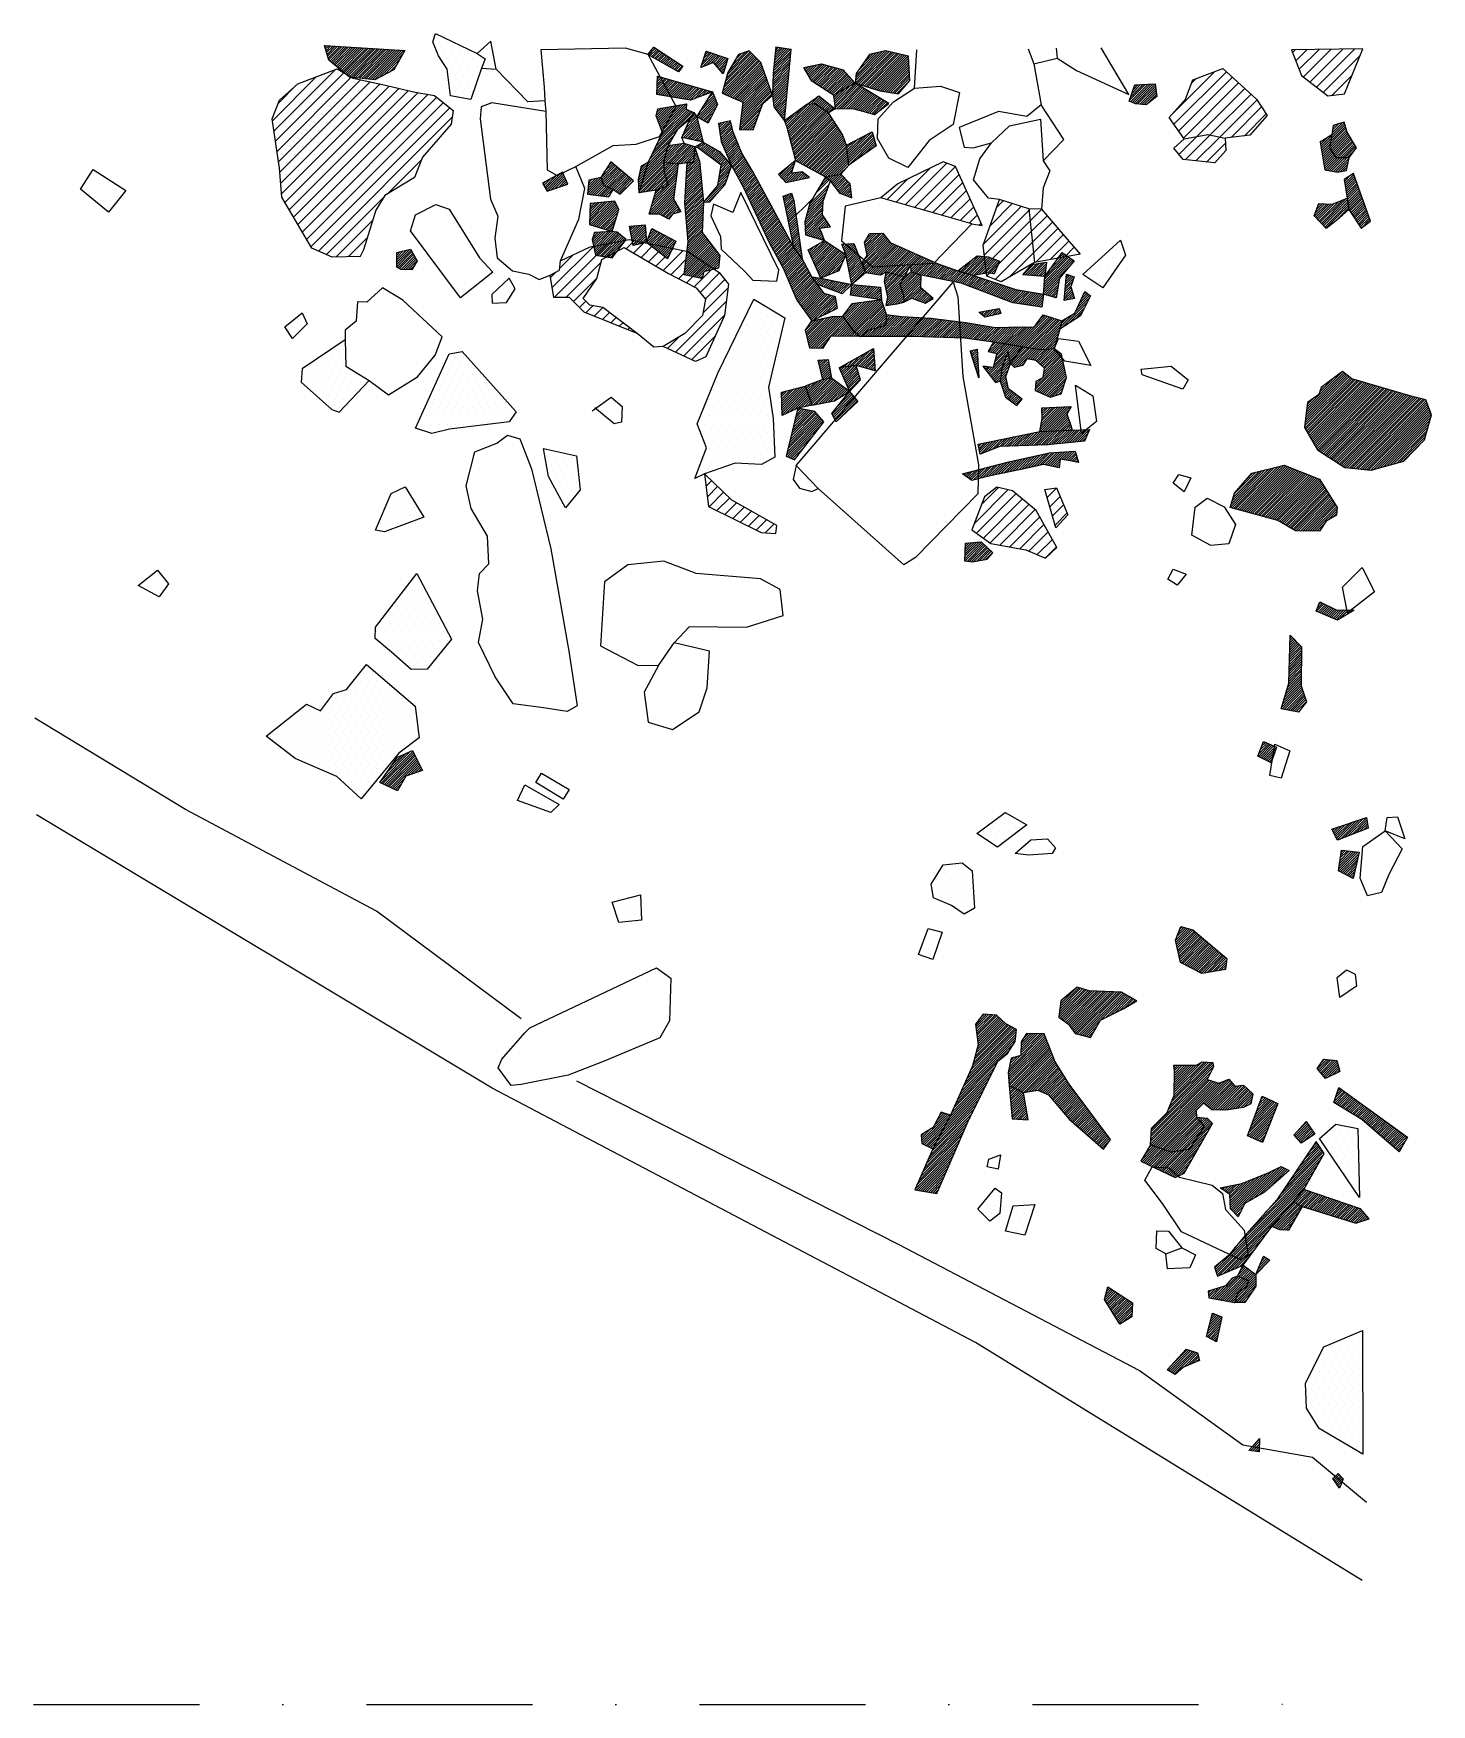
# Model space of a CAD drawing. Extents: x -200 to 11, y -2000 to -1749.
import ezdxf

# ---------------------------------------------------------------- set-up
doc = ezdxf.new("R2010")
doc.units = 0
doc.header["$LTSCALE"] = 25
doc.header["$MEASUREMENT"] = 0
doc.linetypes.add('STRICHPUNKTX2', pattern=[2, 1, -0.5, 0, -0.5])
doc.layers.get('0').update_dxf_attribs({"linetype": 'CONTINUOUS'})
for name, color, linetype in [('BEFUND', 1, 'CONTINUOUS'), ('FEUER', 1, 'CONTINUOUS'), ('GRABUNGSGRENZE', 3, 'STRICHPUNKTX2'), ('KNOCHEN', 2, 'CONTINUOUS'), ('KNOCHENSCHRAFF', 2, 'CONTINUOUS'), ('STEINE', 4, 'CONTINUOUS'), ('STEINESCHRAFF', 4, 'CONTINUOUS')]:
    doc.layers.add(name, color=color, linetype=linetype)

# ---------------------------------------------------------------- blocks, each defined once
blk = doc.blocks.new('*X4')
at = {"color": 0}
for p, q in [((-58.11, -1902.6), (-53.3, -1897.79)), ((-58.01, -1897.9), (-56.41, -1896.3)), ((-57.99, -1902.13), (-53.52, -1897.66)), ((-57.97, -1898.22), (-56.08, -1896.32)), ((-57.93, -1898.53), (-55.75, -1896.35)), ((-57.9, -1898.85), (-55.42, -1896.37)), ((-57.87, -1901.65), (-53.71, -1897.49)), ((-57.86, -1899.17), (-55.09, -1896.39)), ((-57.82, -1899.48), (-54.81, -1896.47)), ((-57.79, -1899.8), (-54.63, -1896.64)), ((-57.75, -1900.12), (-54.44, -1896.81)), ((-57.75, -1901.18), (-53.89, -1897.32)), ((-57.71, -1900.43), (-54.26, -1896.98)), ((-57.68, -1900.75), (-54.07, -1897.15)), ((-57.48, -1897.02), (-56.74, -1896.27)), ((-60.51, -1908.53), (-52.03, -1900.05)), ((-60.22, -1907.89), (-51.99, -1899.66)), ((-59.93, -1907.25), (-51.94, -1899.26)), ((-59.64, -1906.61), (-51.9, -1898.86)), ((-59.35, -1905.96), (-51.91, -1898.52)), ((-59.06, -1905.32), (-52.14, -1898.4)), ((-58.78, -1904.68), (-52.37, -1898.27)), ((-58.49, -1904.04), (-52.6, -1898.15)), ((-58.36, -1903.55), (-52.83, -1898.03)), ((-58.24, -1903.08), (-53.07, -1897.91)), ((-53.12, -1905.04), (-47.58, -1899.49)), ((-53.1, -1905.36), (-47.48, -1899.74)), ((-53.07, -1905.69), (-47.38, -1900)), ((-53.05, -1906.02), (-47.28, -1900.25)), ((-53.04, -1904.6), (-47.67, -1899.23)), ((-51.19, -1902.4), (-47.99, -1899.19)), ((-51.19, -1902.04), (-48.33, -1899.19)), ((-51.18, -1901.68), (-48.68, -1899.18)), ((-51.17, -1901.31), (-49.03, -1899.17)), ((-51.16, -1900.95), (-49.38, -1899.17)), ((-51.15, -1900.59), (-49.72, -1899.16)), ((-50.86, -1899.95), (-50.07, -1899.16)), ((-60.8, -1909.18), (-52.19, -1900.57)), ((-54.36, -1903.09), (-52.86, -1901.59)), ((-53.02, -1906.35), (-47.18, -1900.51)), ((-52.99, -1906.67), (-47.08, -1900.76)), ((-52.96, -1907), (-46.98, -1901.02)), ((-52.94, -1904.15), (-51.28, -1902.49)), ((-52.85, -1903.7), (-51.77, -1902.62)), ((-52.75, -1903.25), (-52.26, -1902.76)), ((-52.72, -1907.11), (-46.88, -1901.27)), ((-52.48, -1907.23), (-46.79, -1901.53)), ((-52.24, -1907.34), (-46.69, -1901.78)), ((-52, -1907.45), (-46.59, -1902.04)), ((-51.77, -1907.57), (-46.49, -1902.29)), ((-51.53, -1907.68), (-46.39, -1902.55)), ((-51.29, -1907.79), (-46.29, -1902.8)), ((-61.66, -1911.1), (-55.4, -1904.84)), ((-61.38, -1910.46), (-55.05, -1904.14)), ((-61.09, -1909.82), (-54.71, -1903.44)), ((-51.05, -1907.91), (-46.19, -1903.05)), ((-50.79, -1908.01), (-46.09, -1903.31)), ((-50.38, -1907.95), (-45.97, -1903.54)), ((-49.97, -1907.89), (-45.84, -1903.76)), ((-49.55, -1907.83), (-45.7, -1903.98)), ((-49.14, -1907.77), (-45.57, -1904.2)), ((-48.73, -1907.71), (-45.43, -1904.41)), ((-48.44, -1907.78), (-45.29, -1904.63)), ((-48.2, -1907.89), (-45.16, -1904.85)), ((-47.95, -1907.99), (-45.02, -1905.07)), ((-47.7, -1908.09), (-44.89, -1905.28)), ((-31.6, -1913.92), (-22.59, -1904.91)), ((-31.58, -1913.54), (-22.22, -1904.19)), ((-29.04, -1910.65), (-22.27, -1903.88)), ((-28.81, -1910.07), (-22.32, -1903.58)), ((-28.59, -1909.49), (-22.6, -1903.51)), ((-28.36, -1908.91), (-22.94, -1903.49)), ((-28.17, -1908.37), (-23.27, -1903.47)), ((-28.16, -1908), (-23.6, -1903.45)), ((-28.16, -1904.11), (-27.99, -1903.94)), ((-28.15, -1907.64), (-23.94, -1903.43)), ((-28.14, -1907.28), (-24.8, -1903.94)), ((-28.13, -1906.91), (-25.16, -1903.94)), ((-28.12, -1906.55), (-25.51, -1903.94)), ((-28.12, -1904.43), (-27.64, -1903.94)), ((-28.11, -1906.19), (-25.86, -1903.94)), ((-28.1, -1905.83), (-26.22, -1903.94)), ((-28.09, -1905.46), (-26.57, -1903.94)), ((-28.08, -1905.1), (-26.93, -1903.94)), ((-28.08, -1904.74), (-27.28, -1903.94)), ((-63.16, -1914.01), (-56.78, -1907.63)), ((-62.77, -1913.27), (-56.44, -1906.94)), ((-62.39, -1912.53), (-56.09, -1906.24)), ((-62, -1911.79), (-55.74, -1905.54)), ((-52.97, -1907), (-52.96, -1907)), ((-52.94, -1907.32), (-52.72, -1907.11)), ((-52.91, -1907.65), (-52.48, -1907.23)), ((-52.88, -1907.97), (-52.24, -1907.34)), ((-52.85, -1908.29), (-52, -1907.45)), ((-52.82, -1908.62), (-51.77, -1907.57)), ((-52.79, -1908.94), (-51.53, -1907.68)), ((-52.76, -1909.26), (-51.29, -1907.79)), ((-52.72, -1909.59), (-51.05, -1907.91)), ((-47.45, -1908.2), (-44.75, -1905.5)), ((-47.2, -1908.3), (-44.62, -1905.72)), ((-46.99, -1908.45), (-44.48, -1905.94)), ((-46.82, -1908.64), (-44.34, -1906.16)), ((-46.66, -1908.83), (-44.21, -1906.37)), ((-46.5, -1909.02), (-44.07, -1906.59)), ((-46.34, -1909.21), (-43.93, -1906.81)), ((-46.17, -1909.4), (-43.78, -1907.01)), ((-46.01, -1909.59), (-43.63, -1907.21)), ((-45.85, -1909.78), (-43.48, -1907.41)), ((-45.69, -1909.97), (-43.33, -1907.62)), ((-45.52, -1910.16), (-43.18, -1907.82)), ((-31.71, -1915.8), (-22.27, -1906.36)), ((-31.69, -1915.42), (-22.54, -1906.27)), ((-31.67, -1915.05), (-22.81, -1906.19)), ((-31.65, -1914.67), (-23.08, -1906.11)), ((-31.62, -1914.3), (-22.96, -1905.63)), ((-31.54, -1915.98), (-22, -1906.44)), ((-31.28, -1916.07), (-21.73, -1906.53)), ((-31.02, -1916.17), (-21.46, -1906.61)), ((-30.76, -1916.26), (-20.93, -1906.43)), ((-30.5, -1916.35), (-20.33, -1906.18)), ((-23.57, -1909.77), (-19.87, -1906.08)), ((-23.37, -1909.93), (-19.71, -1906.27)), ((-23.17, -1910.09), (-19.55, -1906.46)), ((-22.98, -1910.24), (-19.38, -1906.65)), ((-22.78, -1910.4), (-19.22, -1906.84)), ((-22.58, -1910.56), (-19.05, -1907.03)), ((-22.33, -1910.66), (-18.72, -1907.05)), ((-21.98, -1910.66), (-18.32, -1907)), ((-21.64, -1910.67), (-17.91, -1906.95)), ((-21.29, -1910.68), (-17.63, -1907.02)), ((-20.95, -1910.69), (-17.45, -1907.19)), ((-20.6, -1910.7), (-17.27, -1907.36)), ((-20.22, -1910.67), (-17.08, -1907.53)), ((-19.8, -1910.6), (-16.9, -1907.7)), ((-19.38, -1910.54), (-16.71, -1907.87)), ((-64.64, -1916.91), (-58.17, -1910.43)), ((-64.32, -1916.24), (-57.82, -1909.73)), ((-63.94, -1915.49), (-57.48, -1909.03)), ((-63.55, -1914.75), (-57.13, -1908.33)), ((-52.69, -1909.91), (-50.82, -1908.04)), ((-52.66, -1910.23), (-50.77, -1908.34)), ((-52.63, -1910.56), (-50.72, -1908.64)), ((-52.6, -1910.88), (-50.66, -1908.94)), ((-52.57, -1911.2), (-50.61, -1909.24)), ((-52.54, -1911.53), (-50.56, -1909.54)), ((-52.51, -1911.85), (-50.51, -1909.84)), ((-52.31, -1912), (-50.45, -1910.15)), ((-51.97, -1912.02), (-50.4, -1910.45)), ((-45.36, -1910.36), (-43.03, -1908.02)), ((-45.2, -1910.55), (-42.88, -1908.22)), ((-45.04, -1910.74), (-42.72, -1908.43)), ((-44.87, -1910.93), (-42.57, -1908.63)), ((-44.71, -1911.12), (-42.42, -1908.83)), ((-44.55, -1911.31), (-42.27, -1909.03)), ((-44.39, -1911.5), (-42.12, -1909.24)), ((-44.22, -1911.69), (-41.97, -1909.44)), ((-44.06, -1911.88), (-41.82, -1909.64)), ((-43.89, -1912.07), (-41.67, -1909.84)), ((-43.7, -1912.23), (-41.51, -1910.04)), ((-43.51, -1912.4), (-41.36, -1910.25)), ((-43.33, -1912.56), (-41.21, -1910.45)), ((-18.97, -1910.48), (-16.53, -1908.04)), ((-18.55, -1910.41), (-16.35, -1908.21)), ((-18.13, -1910.35), (-16.38, -1908.6)), ((-17.7, -1910.27), (-16.47, -1909.04)), ((-17.06, -1914.58), (-12.8, -1910.32)), ((-16.99, -1909.92), (-16.56, -1909.49)), ((-16.95, -1914.11), (-12.56, -1909.73)), ((-16.74, -1913.56), (-12.76, -1909.57)), ((-16.54, -1913), (-13, -1909.46)), ((-16.34, -1912.44), (-13.25, -1909.35)), ((-16.13, -1911.89), (-13.49, -1909.24)), ((-15.93, -1911.33), (-13.73, -1909.13)), ((-15.73, -1910.77), (-13.98, -1909.03)), ((-15.52, -1910.21), (-14.22, -1908.92)), ((-15.32, -1909.66), (-14.47, -1908.81)), ((-15.11, -1909.1), (-14.71, -1908.7)), ((-66.12, -1915.21), (-62.22, -1911.31)), ((-66.1, -1915.54), (-61.96, -1911.4)), ((-65.95, -1915.74), (-62, -1911.79)), ((-65.72, -1915.86), (-62.39, -1912.53)), ((-65.49, -1918.81), (-59.19, -1912.52)), ((-65.21, -1918.18), (-58.86, -1911.83)), ((-64.92, -1917.54), (-58.51, -1911.13)), ((-64.25, -1912.98), (-62.49, -1911.22)), ((-63.85, -1912.23), (-62.76, -1911.13)), ((-63.45, -1911.48), (-63.02, -1911.05)), ((-51.64, -1912.04), (-50.35, -1910.75)), ((-51.31, -1912.06), (-50.3, -1911.05)), ((-50.97, -1912.08), (-50.24, -1911.35)), ((-50.64, -1912.1), (-50.19, -1911.65)), ((-50.31, -1912.12), (-50.14, -1911.95)), ((-43.14, -1912.73), (-41.06, -1910.65)), ((-42.95, -1912.89), (-40.91, -1910.85)), ((-42.76, -1913.06), (-40.76, -1911.06)), ((-42.57, -1913.22), (-40.61, -1911.26)), ((-42.39, -1913.39), (-40.46, -1911.46)), ((-42.2, -1913.56), (-40.31, -1911.66)), ((-42.01, -1913.72), (-40.15, -1911.87)), ((-41.82, -1913.89), (-40, -1912.07)), ((-41.63, -1914.05), (-39.85, -1912.27)), ((-41.44, -1914.22), (-39.7, -1912.47)), ((-41.26, -1914.38), (-39.55, -1912.68)), ((-41.07, -1914.55), (-39.4, -1912.88)), ((-30.24, -1916.45), (-24.84, -1911.05)), ((-29.98, -1916.54), (-24.82, -1911.39)), ((-29.72, -1916.63), (-24.81, -1911.72)), ((-29.46, -1916.73), (-24.67, -1911.94)), ((-29.2, -1916.82), (-24.51, -1912.13)), ((-28.94, -1916.91), (-24.34, -1912.32)), ((-28.68, -1917.01), (-24.18, -1912.51)), ((-28.3, -1916.98), (-24.02, -1912.7)), ((-27.88, -1916.92), (-23.85, -1912.89)), ((-24.74, -1914.84), (-22.48, -1912.57)), ((-24.67, -1911.94), (-24.53, -1911.8)), ((-24.51, -1912.13), (-24.21, -1911.83)), ((-24.34, -1912.32), (-23.88, -1911.86)), ((-24.18, -1912.51), (-23.56, -1911.89)), ((-24.06, -1913.8), (-22.65, -1912.4)), ((-24.02, -1912.7), (-23.24, -1911.92)), ((-23.85, -1912.89), (-23.01, -1912.04)), ((-23.69, -1913.08), (-22.83, -1912.22)), ((-16.82, -1914.69), (-13.03, -1910.91)), ((-16.57, -1914.8), (-13.26, -1911.49)), ((-16.32, -1914.9), (-13.5, -1912.08)), ((-16.07, -1915.01), (-13.73, -1912.67)), ((-66.62, -1921.36), (-60.29, -1915.04)), ((-66.33, -1920.72), (-60.02, -1914.41)), ((-66.18, -1914.56), (-65.75, -1914.13)), ((-66.15, -1914.88), (-64.79, -1913.52)), ((-66.05, -1920.09), (-59.74, -1913.78)), ((-65.77, -1919.45), (-59.46, -1913.15)), ((-65.48, -1915.98), (-62.77, -1913.27)), ((-65.24, -1916.1), (-63.16, -1914.01)), ((-65.01, -1916.21), (-63.55, -1914.75)), ((-40.88, -1914.71), (-39.25, -1913.08)), ((-40.69, -1914.88), (-39.1, -1913.28)), ((-40.5, -1915.04), (-38.94, -1913.49)), ((-40.31, -1915.21), (-38.79, -1913.69)), ((-40.13, -1915.37), (-38.64, -1913.89)), ((-39.94, -1915.54), (-38.49, -1914.09)), ((-39.75, -1915.7), (-38.34, -1914.29)), ((-39.56, -1915.87), (-38.19, -1914.5)), ((-39.37, -1916.03), (-38.04, -1914.7)), ((-39.18, -1916.2), (-37.89, -1914.9)), ((-39, -1916.36), (-37.74, -1915.1)), ((-29.35, -1920.16), (-23, -1913.8)), ((-29.11, -1920.27), (-23.48, -1914.63)), ((-28.87, -1920.38), (-23.96, -1915.47)), ((-27.46, -1916.85), (-23.69, -1913.08)), ((-27.05, -1916.79), (-24.06, -1913.8)), ((-26.63, -1916.73), (-24.74, -1914.84)), ((-25.43, -1915.88), (-22.52, -1912.97)), ((-15.83, -1915.11), (-13.96, -1913.25)), ((-15.58, -1915.22), (-14.2, -1913.84)), ((-15.33, -1915.33), (-14.43, -1914.43)), ((-15.08, -1915.43), (-14.66, -1915.01)), ((-67.18, -1922.63), (-60.85, -1916.3)), ((-66.9, -1921.99), (-60.57, -1915.67)), ((-66.9, -1922.7), (-61.12, -1916.93)), ((-66.6, -1922.75), (-61.4, -1917.56)), ((-64.77, -1916.33), (-63.94, -1915.49)), ((-64.54, -1916.45), (-64.32, -1916.24)), ((-38.81, -1916.53), (-38.73, -1916.45)), ((-33.15, -1918.3), (-31.02, -1916.17)), ((-32.97, -1918.47), (-30.76, -1916.26)), ((-32.73, -1918.58), (-30.5, -1916.35)), ((-32.62, -1917.41), (-31.28, -1916.07)), ((-32.49, -1918.69), (-30.24, -1916.45)), ((-32.24, -1918.81), (-29.98, -1916.54)), ((-32.09, -1916.53), (-31.54, -1915.98)), ((-32, -1918.92), (-29.72, -1916.63)), ((-31.76, -1919.03), (-29.46, -1916.73)), ((-31.52, -1919.14), (-29.2, -1916.82)), ((-31.28, -1919.26), (-28.94, -1916.91)), ((-31.04, -1919.37), (-28.68, -1917.01)), ((-30.8, -1919.48), (-28.3, -1916.98)), ((-30.56, -1919.59), (-27.88, -1916.92)), ((-30.32, -1919.71), (-27.46, -1916.85)), ((-30.08, -1919.82), (-27.05, -1916.79)), ((-29.84, -1919.93), (-26.63, -1916.73)), ((-29.6, -1920.05), (-26.21, -1916.66)), ((-28.63, -1920.5), (-24.44, -1916.3)), ((-28.39, -1920.61), (-24.92, -1917.13)), ((-28.15, -1920.72), (-25.4, -1917.97)), ((-26.21, -1916.66), (-25.43, -1915.88)), ((-14.44, -1926.1), (-5.69, -1917.36)), ((-12.39, -1923.7), (-5.71, -1917.02)), ((-11.65, -1922.6), (-5.85, -1916.81)), ((-10.9, -1921.51), (-5.99, -1916.59)), ((-10.16, -1920.41), (-6.13, -1916.38)), ((-9.42, -1919.32), (-6.27, -1916.17)), ((-8.68, -1918.22), (-6.41, -1915.95)), ((-7.94, -1917.12), (-6.55, -1915.74)), ((-7.19, -1916.03), (-6.69, -1915.53)), ((-66.3, -1922.81), (-61.68, -1918.19)), ((-65.99, -1922.86), (-61.95, -1918.82)), ((-65.69, -1922.91), (-62.23, -1919.45)), ((-65.39, -1922.96), (-62.51, -1920.08)), ((-27.77, -1920.69), (-25.88, -1918.8)), ((-27.11, -1920.38), (-26.35, -1919.63)), ((-21.95, -1934.68), (-7.03, -1919.76)), ((-19.69, -1925.35), (-14.78, -1920.43)), ((-19.6, -1925.6), (-14.17, -1920.18)), ((-19.43, -1925.78), (-13.5, -1919.86)), ((-19.25, -1925.97), (-12.79, -1919.5)), ((-19.1, -1931.47), (-6.59, -1918.96)), ((-19.08, -1926.15), (-12.08, -1919.14)), ((-17.4, -1929.42), (-6.14, -1918.16)), ((-17.08, -1924.5), (-11.84, -1919.26)), ((-16.22, -1923.99), (-11.61, -1919.38)), ((-15.36, -1923.49), (-11.38, -1919.5)), ((-14.4, -1922.88), (-11.15, -1919.63)), ((-11.75, -1920.59), (-10.92, -1919.75)), ((-65.08, -1923.01), (-62.78, -1920.71)), ((-64.78, -1923.06), (-63.06, -1921.34)), ((-64.48, -1923.11), (-63.34, -1921.97)), ((-64.18, -1923.16), (-63.61, -1922.6)), ((-21.87, -1934.95), (-7.48, -1920.56)), ((-21.79, -1935.22), (-7.93, -1921.36)), ((-21.7, -1935.49), (-8.37, -1922.16)), ((-21.06, -1922.47), (-20.89, -1922.3)), ((-20.86, -1922.62), (-20.45, -1922.22)), ((-20.65, -1922.77), (-20.02, -1922.13)), ((-20.44, -1922.91), (-19.58, -1922.05)), ((-20.24, -1923.06), (-19.14, -1921.97)), ((-20.03, -1923.21), (-18.71, -1921.88)), ((-19.82, -1923.35), (-18.27, -1921.8)), ((-19.78, -1923.66), (-17.79, -1921.67)), ((-19.76, -1924), (-17.18, -1921.42)), ((-19.74, -1924.34), (-16.58, -1921.17)), ((-19.73, -1924.67), (-15.98, -1920.93)), ((-19.71, -1925.01), (-15.38, -1920.68)), ((-10.08, -1924.57), (-8.27, -1922.77)), ((-9.85, -1924.69), (-8.01, -1922.86)), ((-9.72, -1923.86), (-8.54, -1922.68)), ((-9.62, -1924.81), (-7.75, -1922.95)), ((-21.41, -1935.55), (-9.72, -1923.86)), ((-18.9, -1926.33), (-17.68, -1925.1)), ((-13.39, -1928.23), (-9.85, -1924.69)), ((-13.14, -1928.34), (-9.62, -1924.81)), ((-12.89, -1928.44), (-9.38, -1924.93)), ((-12.64, -1928.54), (-9.15, -1925.06)), ((-12.39, -1928.65), (-8.92, -1925.18)), ((-12, -1926.49), (-10.08, -1924.57)), ((-9.38, -1924.93), (-7.48, -1923.03)), ((-9.15, -1925.06), (-7.22, -1923.12)), ((-8.92, -1925.18), (-6.95, -1923.21)), ((-8.65, -1925.26), (-6.69, -1923.3)), ((-8.38, -1925.35), (-6.43, -1923.39)), ((-8.11, -1925.43), (-6.16, -1923.48)), ((-7.84, -1925.51), (-5.9, -1923.57)), ((-7.57, -1925.6), (-5.63, -1923.66)), ((-7.3, -1925.68), (-5.37, -1923.75)), ((-7.03, -1925.76), (-5.11, -1923.84)), ((-6.76, -1925.85), (-4.84, -1923.93)), ((-6.49, -1925.93), (-4.58, -1924.02)), ((-6.22, -1926.01), (-4.31, -1924.11)), ((-5.95, -1926.09), (-4.05, -1924.2)), ((-5.68, -1926.18), (-3.79, -1924.29)), ((-5.41, -1926.26), (-3.52, -1924.38)), ((-5.14, -1926.34), (-3.26, -1924.47)), ((-4.87, -1926.43), (-2.99, -1924.56)), ((-4.59, -1926.51), (-2.73, -1924.65)), ((-4.32, -1926.59), (-2.47, -1924.74)), ((-4.05, -1926.68), (-2.2, -1924.83)), ((-3.78, -1926.76), (-1.94, -1924.92)), ((-3.51, -1926.84), (-1.67, -1925)), ((-3.24, -1926.93), (-1.41, -1925.09)), ((-2.97, -1927.01), (-1.15, -1925.18)), ((-2.7, -1927.09), (-0.88, -1925.27)), ((-2.43, -1927.18), (-0.62, -1925.36)), ((-2.16, -1927.26), (-0.35, -1925.45)), ((-20.8, -1935.29), (-12, -1926.49)), ((-18.73, -1926.51), (-18.04, -1925.82)), ((-18.56, -1926.69), (-18.41, -1926.54)), ((-12.1, -1928.71), (-9.34, -1925.95)), ((-11.76, -1928.73), (-9.83, -1926.8)), ((-11.42, -1928.74), (-10.33, -1927.65)), ((-1.89, -1927.34), (-0.11, -1925.56)), ((-1.62, -1927.43), (0.06, -1925.75)), ((-1.35, -1927.51), (0.22, -1925.94)), ((-1.08, -1927.59), (0.39, -1926.13)), ((-0.78, -1927.65), (0.55, -1926.31)), ((-0.28, -1927.49), (0.72, -1926.5)), ((0.23, -1927.34), (0.88, -1926.69)), ((0.74, -1927.19), (1.04, -1926.88)), ((-20.18, -1935.03), (-13.8, -1928.64)), ((-19.57, -1934.77), (-14.81, -1930.01)), ((-11.08, -1928.75), (-10.82, -1928.49)), ((-18.96, -1934.51), (-15.83, -1931.39)), ((-18.34, -1934.25), (-16.85, -1932.76)), ((-22.04, -1934.41), (-21.35, -1933.72))]:
    blk.add_line(p, q, dxfattribs=at)
blk = doc.blocks.new('*X5')
at = {"color": 0}
for p, q in [((-27.95, -1885.16), (-26.13, -1883.35)), ((-27.88, -1885.45), (-25.86, -1883.42)), ((-27.82, -1885.74), (-25.58, -1883.5)), ((-27.78, -1884.64), (-26.41, -1883.27)), ((-27.75, -1886.03), (-25.31, -1883.58)), ((-27.68, -1886.31), (-25.11, -1883.74)), ((-27.62, -1886.6), (-24.92, -1883.91)), ((-27.55, -1886.89), (-24.73, -1884.07)), ((-27.54, -1884.05), (-26.69, -1883.2)), ((-27.49, -1887.18), (-24.54, -1884.23)), ((-27.42, -1887.47), (-24.35, -1884.39)), ((-27.35, -1887.75), (-24.16, -1884.56)), ((-27.31, -1883.46), (-26.96, -1883.12)), ((-27.29, -1888.04), (-23.97, -1884.72)), ((-27.22, -1888.33), (-23.77, -1884.88)), ((-27.07, -1888.53), (-23.58, -1885.04)), ((-26.84, -1888.65), (-23.39, -1885.2)), ((-26.6, -1888.77), (-23.2, -1885.37)), ((-26.37, -1888.89), (-23.01, -1885.53)), ((-26.14, -1889.01), (-22.82, -1885.69)), ((-25.91, -1889.13), (-22.63, -1885.85)), ((-25.68, -1889.26), (-22.43, -1886.01)), ((-25.44, -1889.38), (-22.24, -1886.18)), ((-25.21, -1889.5), (-22.05, -1886.34)), ((-24.98, -1889.62), (-21.86, -1886.5)), ((-24.75, -1889.74), (-21.67, -1886.66)), ((-24.51, -1889.86), (-21.48, -1886.82)), ((-24.28, -1889.98), (-21.29, -1886.99)), ((-24.05, -1890.1), (-21.09, -1887.15)), ((-23.68, -1890.09), (-20.9, -1887.31)), ((-23.25, -1890.01), (-20.71, -1887.47)), ((-22.82, -1889.94), (-20.52, -1887.64)), ((-22.39, -1889.86), (-20.33, -1887.8)), ((-21.97, -1889.79), (-20.24, -1888.06)), ((-21.54, -1889.71), (-20.29, -1888.46)), ((-21.11, -1889.64), (-20.34, -1888.87)), ((-20.68, -1889.57), (-20.39, -1889.27)), ((-45.5, -1896.7), (-41.39, -1892.59)), ((-45.46, -1896.31), (-41.66, -1892.52)), ((-45.41, -1895.91), (-41.94, -1892.44)), ((-45.36, -1895.5), (-42.22, -1892.36)), ((-45.31, -1895.1), (-42.49, -1892.29)), ((-45.29, -1896.85), (-41.11, -1892.67)), ((-45.26, -1894.7), (-42.83, -1892.27)), ((-45.09, -1897), (-40.81, -1892.72)), ((-44.88, -1897.15), (-40.47, -1892.74)), ((-44.68, -1897.3), (-40.14, -1892.76)), ((-44.47, -1897.44), (-39.8, -1892.77)), ((-44.26, -1897.59), (-39.46, -1892.79)), ((-44.06, -1897.74), (-39.13, -1892.81)), ((-43.9, -1897.94), (-38.79, -1892.83)), ((-43.76, -1898.14), (-38.46, -1892.84)), ((-45.21, -1894.29), (-44.99, -1894.08)), ((-43.61, -1898.35), (-38.12, -1892.86)), ((-43.46, -1898.56), (-37.78, -1892.88)), ((-43.32, -1898.77), (-37.45, -1892.89)), ((-43.17, -1898.97), (-37.11, -1892.91)), ((-43, -1899.15), (-36.77, -1892.93)), ((-42.72, -1899.23), (-36.44, -1892.95)), ((-42.44, -1899.3), (-36.1, -1892.96)), ((-42.16, -1899.37), (-35.87, -1893.08)), ((-41.88, -1899.45), (-35.64, -1893.21)), ((-39.2, -1897.12), (-35.41, -1893.33)), ((-38.5, -1896.78), (-35.18, -1893.46)), ((-37.8, -1896.43), (-34.95, -1893.58)), ((-37.1, -1896.08), (-34.72, -1893.7)), ((-36.4, -1895.74), (-34.49, -1893.83)), ((-35.69, -1895.38), (-34.26, -1893.95)), ((-34.82, -1894.87), (-34.03, -1894.08)), ((-33.96, -1894.35), (-33.8, -1894.2)), ((-41.6, -1899.52), (-39.27, -1897.19)), ((-41.32, -1899.6), (-39.77, -1898.05)), ((-41.04, -1899.67), (-40.27, -1898.9)), ((-6.59, -1904.47), (-5.2, -1903.08)), ((-6.43, -1904.66), (-4.88, -1903.11)), ((-6.27, -1904.85), (-4.56, -1903.14)), ((-6.11, -1905.05), (-4.24, -1903.18)), ((-5.95, -1903.47), (-5.52, -1903.04)), ((-5.95, -1905.24), (-3.92, -1903.21)), ((-5.79, -1905.43), (-3.67, -1903.31)), ((-5.63, -1905.62), (-3.59, -1903.59)), ((-5.47, -1905.82), (-3.51, -1903.86)), ((-5.1, -1905.8), (-3.44, -1904.14)), ((-4.39, -1905.44), (-3.36, -1904.41)), ((-3.68, -1905.09), (-3.28, -1904.69)), ((-4.08, -1909.38), (-2.55, -1907.85)), ((-3.91, -1908.85), (-2.76, -1907.7)), ((-3.73, -1908.32), (-2.96, -1907.56)), ((-3.56, -1907.8), (-3.17, -1907.41)), ((-3.38, -1907.27), (-3.37, -1907.26)), ((-3.99, -1909.64), (-2.35, -1908)), ((-3.77, -1909.77), (-2.14, -1908.15)), ((-3.54, -1909.9), (-1.94, -1908.3)), ((-3.32, -1910.04), (-1.74, -1908.45)), ((-3.1, -1910.17), (-1.53, -1908.6)), ((-2.88, -1910.3), (-1.33, -1908.75)), ((-2.66, -1910.43), (-1.12, -1908.89)), ((-2.44, -1910.57), (-0.92, -1909.04)), ((-2.22, -1910.7), (-0.71, -1909.19)), ((-2, -1910.83), (-0.51, -1909.34)), ((-1.78, -1910.96), (-0.3, -1909.49)), ((-1.55, -1911.1), (-0.1, -1909.64)), ((-1.33, -1911.23), (0.11, -1909.79)), ((-1.11, -1911.36), (0.31, -1909.94)), ((-0.89, -1911.49), (0.52, -1910.08)), ((-0.67, -1911.63), (0.72, -1910.23)), ((-0.45, -1911.76), (0.93, -1910.38)), ((-10, -1914.6), (-8.1, -1912.7)), ((-9.84, -1914.78), (-7.96, -1912.9)), ((-9.5, -1913.74), (-8.25, -1912.49)), ((-0.23, -1911.89), (1.13, -1910.53)), ((-0.01, -1912.02), (1.34, -1910.68)), ((0.2, -1912.17), (1.54, -1910.83)), ((0.39, -1912.34), (1.75, -1910.98)), ((0.57, -1912.5), (1.95, -1911.13)), ((0.76, -1912.67), (2.16, -1911.27)), ((0.95, -1912.83), (2.36, -1911.42)), ((1.14, -1913), (2.57, -1911.57)), ((1.33, -1913.16), (2.77, -1911.72)), ((1.52, -1913.33), (2.98, -1911.87)), ((1.71, -1913.49), (3.18, -1912.02)), ((1.9, -1913.65), (3.39, -1912.17)), ((2.09, -1913.82), (3.59, -1912.32)), ((2.28, -1913.98), (3.8, -1912.46)), ((2.47, -1914.15), (4, -1912.61)), ((2.65, -1914.31), (4.21, -1912.76)), ((2.84, -1914.48), (4.41, -1912.91)), ((-9.67, -1914.97), (-7.81, -1913.11)), ((-9.51, -1915.16), (-7.66, -1913.32)), ((-9.34, -1915.35), (-7.52, -1913.52)), ((-9.18, -1915.54), (-7.37, -1913.73)), ((-8.74, -1915.45), (-7.23, -1913.94)), ((-7.69, -1914.76), (-7.08, -1914.15)), ((3.03, -1914.64), (4.61, -1913.06)), ((3.22, -1914.8), (4.82, -1913.21)), ((3.41, -1914.97), (5.02, -1913.36)), ((3.6, -1915.13), (5.23, -1913.5)), ((3.79, -1915.3), (5.43, -1913.65)), ((3.98, -1915.46), (5.64, -1913.8)), ((4.17, -1915.63), (5.84, -1913.95)), ((4.36, -1915.79), (6.05, -1914.1)), ((4.55, -1915.96), (6.25, -1914.25)), ((4.74, -1916.12), (6.46, -1914.4)), ((4.92, -1916.28), (6.66, -1914.55)), ((5.11, -1916.45), (6.87, -1914.69)), ((5.3, -1916.61), (6.73, -1915.18)), ((5.49, -1916.78), (6.25, -1916.02)), ((5.68, -1916.94), (5.76, -1916.86)), ((-15.28, -1934.02), (-14.22, -1932.95)), ((-15.05, -1933.43), (-14.44, -1932.82)), ((-14.82, -1932.84), (-14.65, -1932.68)), ((-18.52, -1935.48), (-17.36, -1934.33)), ((-18.41, -1935.73), (-17.16, -1934.48)), ((-18.17, -1934.78), (-17.56, -1934.18)), ((-18.16, -1935.83), (-16.95, -1934.62)), ((-17.91, -1935.94), (-16.75, -1934.77)), ((-17.82, -1934.07), (-17.77, -1934.03)), ((-17.67, -1936.05), (-16.54, -1934.92)), ((-17.42, -1936.16), (-16.34, -1935.07)), ((-17.17, -1936.26), (-16.14, -1935.22)), ((-16.99, -1936.43), (-15.93, -1935.37)), ((-15.75, -1935.19), (-13.79, -1933.23)), ((-15.52, -1934.6), (-14, -1933.09)), ((-38.6, -1938.94), (-37.39, -1937.74)), ((-38.57, -1939.27), (-37.18, -1937.88)), ((-38.47, -1938.46), (-37.61, -1937.6)), ((-38.43, -1939.49), (-36.96, -1938.02)), ((-38.34, -1937.98), (-37.82, -1937.47)), ((-38.21, -1937.5), (-38.04, -1937.33)), ((-22.99, -1938.19), (-22.62, -1937.82)), ((-22.96, -1938.51), (-22.1, -1937.65)), ((-22.93, -1938.83), (-21.58, -1937.49)), ((-22.69, -1938.95), (-21.07, -1937.33)), ((-22.39, -1939.01), (-20.55, -1937.16)), ((-22.09, -1939.06), (-18.73, -1935.69)), ((-21.79, -1939.11), (-18.41, -1935.73)), ((-21.49, -1939.17), (-18.16, -1935.83)), ((-21.19, -1939.22), (-17.91, -1935.94)), ((-20.89, -1939.27), (-17.67, -1936.05)), ((-20.59, -1939.33), (-17.42, -1936.16)), ((-20.29, -1939.38), (-17.17, -1936.26)), ((-19.99, -1939.44), (-16.99, -1936.43)), ((-19.88, -1936.49), (-19.29, -1935.91)), ((-18.94, -1939.45), (-15.85, -1936.35)), ((-18.79, -1938.94), (-15.85, -1935.99)), ((-18.76, -1939.62), (-15.84, -1936.7)), ((-18.64, -1938.44), (-17.76, -1937.55)), ((-18.41, -1939.61), (-15.84, -1937.05)), ((-18.05, -1939.61), (-16.37, -1937.93)), ((-17.76, -1937.55), (-17.12, -1936.92)), ((-17.12, -1936.92), (-15.85, -1935.64)), ((-38.29, -1939.71), (-36.75, -1938.16)), ((-38.16, -1939.92), (-36.53, -1938.29)), ((-38.02, -1940.14), (-36.32, -1938.43)), ((-37.88, -1940.35), (-36.1, -1938.57)), ((-37.75, -1940.57), (-35.88, -1938.71)), ((-37.61, -1940.79), (-35.67, -1938.85)), ((-37.47, -1941), (-35.45, -1938.99)), ((-37.34, -1941.22), (-35.24, -1939.12)), ((-37.2, -1941.44), (-35.02, -1939.26)), ((-37.06, -1941.65), (-34.81, -1939.4)), ((-36.92, -1941.87), (-34.59, -1939.54)), ((-36.79, -1942.09), (-34.43, -1939.72)), ((-36.65, -1942.3), (-34.44, -1940.1)), ((-36.51, -1942.52), (-34.46, -1940.47)), ((-19.7, -1939.49), (-18.64, -1938.44)), ((-19.4, -1939.54), (-18.79, -1938.94)), ((-19.1, -1939.6), (-18.94, -1939.45)), ((-17.7, -1939.61), (-17.13, -1939.05)), ((-36.38, -1942.74), (-34.48, -1940.84)), ((-35.91, -1942.62), (-34.49, -1941.21)), ((-35.02, -1942.09), (-34.51, -1941.58)), ((-23.25, -1944.45), (-21.09, -1942.3)), ((-23.21, -1944.77), (-21.19, -1942.75)), ((-23.12, -1943.98), (-21, -1941.85)), ((-23, -1943.5), (-21.18, -1941.68)), ((-22.88, -1943.02), (-21.43, -1941.58)), ((-22.75, -1942.55), (-21.69, -1941.48)), ((-22.63, -1942.07), (-21.94, -1941.38)), ((-22.51, -1941.59), (-22.19, -1941.28)), ((-22.98, -1944.89), (-21.29, -1943.2)), ((-22.75, -1945.02), (-21.38, -1943.65)), ((-22.52, -1945.14), (-21.48, -1944.1)), ((-22.28, -1945.26), (-21.58, -1944.55)), ((-22.05, -1945.38), (-21.67, -1945)), ((-21.82, -1945.51), (-21.77, -1945.45)), ((-29.02, -1949.87), (-25.94, -1946.79)), ((-28.79, -1950), (-25.67, -1946.88)), ((-28.6, -1949.11), (-26.21, -1946.71)), ((-28.56, -1950.12), (-25.4, -1946.97)), ((-28.33, -1950.24), (-25.14, -1947.05)), ((-28.1, -1950.37), (-24.87, -1947.14)), ((-26.71, -1949.33), (-24.62, -1947.25)), ((-26.1, -1949.08), (-24.55, -1947.52)), ((-25.49, -1948.82), (-24.47, -1947.8)), ((-24.88, -1948.57), (-24.39, -1948.08)), ((-16.64, -1961.9), (-15.3, -1960.55)), ((-16.42, -1961.32), (-15.29, -1960.19)), ((-16.33, -1961.94), (-15.31, -1960.91)), ((-16.02, -1961.97), (-15.32, -1961.28)), ((-15.7, -1962.01), (-15.33, -1961.64)), ((-15.39, -1962.05), (-15.34, -1962)), ((-4.27, -1966.13), (-3.68, -1965.54)), ((-4.12, -1966.34), (-3.31, -1965.53)), ((-3.97, -1966.55), (-3.14, -1965.72)), ((-3.82, -1966.75), (-2.98, -1965.91)), ((-3.67, -1966.96), (-2.81, -1966.09)), ((-3.53, -1967.16), (-2.89, -1966.52)), ((-3.38, -1967.37), (-3.09, -1967.08))]:
    blk.add_line(p, q, dxfattribs=at)
blk = doc.blocks.new('*X6')
at = {"color": 0}
for p, q in [((-34.91, -1758.83), (-32.45, -1756.38)), ((-34.72, -1759), (-32.08, -1756.36)), ((-34.71, -1758.29), (-32.82, -1756.4)), ((-34.52, -1757.74), (-33.2, -1756.42)), ((-34.47, -1759.1), (-31.7, -1756.34)), ((-34.33, -1757.19), (-33.57, -1756.43)), ((-34.22, -1759.2), (-31.33, -1756.32)), ((-34.14, -1756.65), (-33.94, -1756.45)), ((-33.97, -1759.31), (-31.01, -1756.35)), ((-33.65, -1759.34), (-30.97, -1756.66)), ((-33.32, -1759.37), (-30.92, -1756.97)), ((-33, -1759.4), (-30.88, -1757.28)), ((-32.68, -1759.43), (-30.84, -1757.59)), ((-32.24, -1759.35), (-30.8, -1757.9)), ((-4.38, -1763.66), (-2.85, -1762.13)), ((-6.14, -1765.42), (-5.13, -1764.42)), ((-6.09, -1765.72), (-2.55, -1762.19)), ((-6.04, -1766.03), (-2.47, -1762.46)), ((-5.99, -1766.33), (-2.39, -1762.73)), ((-5.93, -1766.63), (-2.31, -1763)), ((-5.88, -1766.93), (-2.23, -1763.27)), ((-5.83, -1767.23), (-2.14, -1763.55)), ((-5.78, -1767.53), (-2.02, -1763.77)), ((-5.73, -1767.84), (-1.88, -1763.99)), ((-5.67, -1768.14), (-1.75, -1764.21)), ((-5.62, -1768.44), (-1.61, -1764.43)), ((-5.57, -1768.74), (-1.48, -1764.65)), ((-4.32, -1763.25), (-3.36, -1762.29)), ((-4.26, -1762.84), (-3.88, -1762.45)), ((-6.19, -1765.12), (-6.02, -1764.95)), ((-5.52, -1769.04), (-1.34, -1764.87)), ((-5.38, -1769.25), (-1.21, -1765.09)), ((-5.08, -1769.31), (-1.08, -1765.31)), ((-4.78, -1769.37), (-0.94, -1765.53)), ((-4.48, -1769.42), (-0.81, -1765.75)), ((-4.19, -1769.48), (-0.95, -1766.25)), ((-3.89, -1769.53), (-1.84, -1767.49)), ((-3.59, -1769.58), (-1.93, -1767.93)), ((-3.15, -1769.5), (-2.03, -1768.38)), ((-2.72, -1769.42), (-2.12, -1768.83)), ((-2.28, -1769.34), (-2.21, -1769.27)), ((-5.83, -1777.49), (-0.36, -1772.02)), ((-2.53, -1771), (-1.6, -1770.07)), ((-2.48, -1771.31), (-1.1, -1769.93)), ((-2.43, -1771.61), (-1.01, -1770.19)), ((-2.38, -1771.91), (-0.92, -1770.45)), ((-2.33, -1772.22), (-0.82, -1770.71)), ((-2.28, -1772.52), (-0.73, -1770.97)), ((-2.23, -1772.82), (-0.64, -1771.23)), ((-2.18, -1773.13), (-0.55, -1771.49)), ((-2.13, -1773.43), (-0.45, -1771.75)), ((-7.04, -1776.22), (-5.2, -1774.39)), ((-6.95, -1775.78), (-5.54, -1774.37)), ((-6.87, -1776.4), (-4.87, -1774.4)), ((-6.73, -1775.2), (-5.88, -1774.35)), ((-6.7, -1776.58), (-4.53, -1774.42)), ((-6.52, -1776.77), (-4.04, -1774.28)), ((-6.51, -1774.63), (-6.22, -1774.34)), ((-6.35, -1776.95), (-3.44, -1774.04)), ((-6.18, -1777.13), (-2.85, -1773.8)), ((-6.01, -1777.31), (-2.26, -1773.56)), ((-5.66, -1777.67), (-0.27, -1772.28)), ((-5.49, -1777.85), (-0.17, -1772.54)), ((-5.32, -1778.03), (-0.08, -1772.8)), ((-4.04, -1777.11), (0.01, -1773.06)), ((-1.84, -1775.26), (0.11, -1773.32)), ((-1.7, -1775.48), (0.2, -1773.58)), ((-1.56, -1775.69), (0.29, -1773.84)), ((-1.42, -1775.9), (0.38, -1774.1)), ((-1.28, -1776.12), (0.48, -1774.36)), ((-1.14, -1776.33), (0.57, -1774.62)), ((-1, -1776.54), (0.66, -1774.88)), ((-0.86, -1776.76), (0.76, -1775.14)), ((-0.72, -1776.97), (0.85, -1775.4)), ((-0.58, -1777.18), (0.94, -1775.66)), ((-0.44, -1777.4), (1.04, -1775.92)), ((-0.3, -1777.61), (1.13, -1776.18)), ((-0.16, -1777.82), (1.22, -1776.44)), ((0.01, -1778.01), (1.31, -1776.71)), ((-8.25, -1805.36), (-2.62, -1799.73)), ((-8.2, -1804.96), (-2.82, -1799.58)), ((-8.54, -1807.77), (-1.43, -1800.67)), ((-8.5, -1808.09), (-1.17, -1800.76)), ((-8.49, -1807.37), (-1.63, -1800.51)), ((-8.44, -1806.97), (-1.83, -1800.35)), ((-8.39, -1806.57), (-2.03, -1800.2)), ((-8.37, -1808.31), (-0.9, -1800.84)), ((-8.35, -1806.16), (-2.23, -1800.04)), ((-8.3, -1805.76), (-2.42, -1799.89)), ((-8.24, -1808.53), (-0.62, -1800.92)), ((-8.11, -1808.75), (-0.35, -1800.99)), ((-7.98, -1808.98), (-0.07, -1801.07)), ((-7.84, -1809.2), (0.2, -1801.15)), ((-7.71, -1809.42), (0.48, -1801.23)), ((-7.58, -1809.64), (0.75, -1801.31)), ((-7.45, -1809.86), (1.02, -1801.39)), ((-7.32, -1810.09), (1.3, -1801.47)), ((-7.19, -1810.31), (1.57, -1801.55)), ((-7.05, -1810.53), (1.85, -1801.63)), ((-6.92, -1810.75), (2.12, -1801.71)), ((-6.79, -1810.97), (2.39, -1801.79)), ((-6.66, -1811.19), (2.67, -1801.87)), ((-6.5, -1811.39), (2.94, -1801.95)), ((-6.29, -1811.53), (3.22, -1802.03)), ((-6.26, -1802.66), (-4.19, -1800.59)), ((-6.08, -1802.13), (-5.6, -1801.65)), ((-6.07, -1811.67), (3.49, -1802.11)), ((-5.86, -1811.81), (3.77, -1802.18)), ((-5.65, -1811.95), (4.04, -1802.26)), ((-5.43, -1812.09), (4.31, -1802.34)), ((-8.15, -1804.56), (-7.17, -1803.58)), ((-5.22, -1812.23), (4.59, -1802.42)), ((-5.01, -1812.37), (4.86, -1802.5)), ((-4.79, -1812.51), (5.14, -1802.58)), ((-4.58, -1812.65), (5.41, -1802.66)), ((-4.37, -1812.79), (5.69, -1802.74)), ((-4.16, -1812.93), (5.96, -1802.82)), ((-3.94, -1813.08), (6.23, -1802.9)), ((-3.73, -1813.22), (6.51, -1802.98)), ((-3.52, -1813.36), (6.78, -1803.06)), ((-3.3, -1813.5), (7.06, -1803.14)), ((-3.09, -1813.64), (7.33, -1803.22)), ((-2.88, -1813.78), (7.61, -1803.29)), ((-2.66, -1813.92), (7.89, -1803.36)), ((-2.43, -1814.04), (8.17, -1803.44)), ((-2.11, -1814.07), (8.45, -1803.51)), ((-1.79, -1814.1), (8.74, -1803.58)), ((-1.47, -1814.14), (9.02, -1803.65)), ((-1.15, -1814.17), (9.3, -1803.72)), ((-0.82, -1814.2), (9.58, -1803.79)), ((-0.5, -1814.23), (9.76, -1803.97)), ((-0.18, -1814.26), (9.86, -1804.22)), ((0.14, -1814.3), (9.96, -1804.48)), ((0.46, -1814.33), (10.05, -1804.74)), ((0.78, -1814.36), (10.15, -1804.99)), ((1.1, -1814.39), (10.25, -1805.25)), ((1.42, -1814.43), (10.34, -1805.51)), ((1.89, -1814.32), (10.44, -1805.76)), ((2.38, -1814.18), (10.54, -1806.02)), ((2.87, -1814.04), (10.49, -1806.42)), ((3.36, -1813.9), (10.35, -1806.91)), ((3.85, -1813.77), (10.21, -1807.41)), ((4.34, -1813.63), (10.07, -1807.9)), ((4.83, -1813.49), (9.94, -1808.39)), ((5.33, -1813.35), (9.8, -1808.88)), ((5.82, -1813.21), (9.66, -1809.37)), ((6.31, -1813.08), (9.52, -1809.87)), ((-19.73, -1820.03), (-13.97, -1814.26)), ((-19.59, -1819.53), (-14.44, -1814.38)), ((-19.45, -1820.1), (-13.5, -1814.15)), ((-19.43, -1819.02), (-14.9, -1814.49)), ((-19.28, -1818.51), (-15.37, -1814.6)), ((-19.18, -1820.18), (-13.04, -1814.04)), ((-19.12, -1818), (-15.84, -1814.72)), ((-18.9, -1820.25), (-12.57, -1813.93)), ((-18.62, -1820.33), (-12.11, -1813.81)), ((-18.34, -1820.41), (-11.64, -1813.7)), ((-18.07, -1820.48), (-11.37, -1813.79)), ((-17.79, -1820.56), (-11.12, -1813.89)), ((-17.51, -1820.63), (-10.86, -1813.99)), ((-17.39, -1815.91), (-16.3, -1814.83)), ((-17.23, -1820.71), (-10.61, -1814.08)), ((-16.96, -1820.79), (-10.35, -1814.18)), ((-16.68, -1820.86), (-10.1, -1814.28)), ((-16.4, -1820.94), (-9.85, -1814.38)), ((-16.13, -1821.02), (-9.59, -1814.48)), ((-15.85, -1821.09), (-9.34, -1814.58)), ((-15.57, -1821.17), (-9.08, -1814.68)), ((-15.29, -1821.24), (-8.83, -1814.78)), ((-15.02, -1821.32), (-8.58, -1814.88)), ((-14.74, -1821.4), (-8.32, -1814.98)), ((-14.46, -1821.47), (-8.07, -1815.08)), ((-14.18, -1821.55), (-7.81, -1815.18)), ((-13.91, -1821.62), (-7.56, -1815.28)), ((-13.63, -1821.7), (-7.31, -1815.38)), ((-13.35, -1821.78), (-7.05, -1815.48)), ((-13.07, -1821.85), (-6.8, -1815.58)), ((-12.8, -1821.93), (-6.54, -1815.68)), ((-12.53, -1822.01), (-6.3, -1815.79)), ((-12.3, -1822.14), (-6.16, -1816)), ((-12.08, -1822.28), (-6.03, -1816.22)), ((-11.86, -1822.41), (-5.89, -1816.44)), ((-11.64, -1822.54), (-5.76, -1816.66)), ((-11.42, -1822.67), (-5.62, -1816.88)), ((-11.2, -1822.8), (-5.49, -1817.09)), ((-10.97, -1822.93), (-5.35, -1817.31)), ((-10.75, -1823.07), (-5.21, -1817.53)), ((-10.53, -1823.2), (-5.08, -1817.75)), ((-10.31, -1823.33), (-4.94, -1817.97)), ((-10.09, -1823.46), (-4.81, -1818.18)), ((-9.84, -1823.57), (-4.67, -1818.4)), ((-9.49, -1823.57), (-4.54, -1818.62)), ((-9.14, -1823.58), (-4.4, -1818.84)), ((-8.79, -1823.58), (-4.27, -1819.06)), ((-8.44, -1823.59), (-4.13, -1819.27)), ((-8.09, -1823.59), (-3.99, -1819.49)), ((-7.74, -1823.59), (-3.86, -1819.71)), ((-7.39, -1823.6), (-3.72, -1819.93)), ((-7.04, -1823.6), (-3.67, -1820.23)), ((-6.7, -1823.61), (-5.49, -1822.4)), ((-5.03, -1821.94), (-3.7, -1820.61)), ((-4.21, -1821.47), (-3.73, -1821)), ((-6.35, -1823.61), (-6.19, -1823.45)), ((-6.72, -1835.65), (-5.61, -1834.54)), ((-6.59, -1835.17), (-5.85, -1834.43)), ((-6.47, -1835.76), (-5.37, -1834.66)), ((-6.35, -1834.58), (-6.09, -1834.31)), ((-6.22, -1835.86), (-5.13, -1834.77)), ((-5.98, -1835.97), (-4.89, -1834.88)), ((-5.73, -1836.07), (-4.65, -1835)), ((-5.48, -1836.18), (-4.41, -1835.11)), ((-5.23, -1836.29), (-4.17, -1835.23)), ((-4.99, -1836.39), (-3.93, -1835.34)), ((-4.74, -1836.5), (-3.66, -1835.42)), ((-4.49, -1836.6), (-3.31, -1835.43)), ((-4.24, -1836.71), (-2.96, -1835.43)), ((-3.99, -1836.81), (-2.62, -1835.44)), ((-3.75, -1836.92), (-2.27, -1835.44)), ((-3.31, -1836.84), (-1.92, -1835.45)), ((-2.39, -1836.27), (-1.57, -1835.46)), ((-1.47, -1835.71), (-1.23, -1835.46)), ((-10.73, -1840.72), (-9.98, -1839.98)), ((-10.72, -1840.36), (-10.16, -1839.8)), ((-10.71, -1840), (-10.33, -1839.62)), ((-10.7, -1839.63), (-10.51, -1839.44)), ((-10.69, -1839.27), (-10.68, -1839.26)), ((-10.82, -1843.99), (-9.02, -1842.19)), ((-10.82, -1844.35), (-9.02, -1842.55)), ((-10.81, -1843.63), (-9.01, -1841.83)), ((-10.8, -1843.26), (-9.01, -1841.48)), ((-10.79, -1842.9), (-9.01, -1841.12)), ((-10.78, -1842.54), (-9.11, -1840.87)), ((-10.77, -1842.17), (-9.29, -1840.69)), ((-10.76, -1841.81), (-9.46, -1840.51)), ((-10.75, -1841.45), (-9.63, -1840.33)), ((-10.74, -1841.09), (-9.81, -1840.16)), ((-11.06, -1847.06), (-9.03, -1845.04)), ((-10.9, -1846.55), (-9.03, -1844.68)), ((-10.87, -1846.17), (-9.03, -1844.33)), ((-10.86, -1845.8), (-9.03, -1843.97)), ((-10.85, -1845.44), (-9.03, -1843.61)), ((-10.84, -1845.08), (-9.02, -1843.26)), ((-10.83, -1844.72), (-9.02, -1842.9)), ((-11.98, -1850.11), (-8.97, -1847.1)), ((-11.86, -1850.34), (-8.88, -1847.36)), ((-11.83, -1849.6), (-9.05, -1846.82)), ((-11.67, -1849.09), (-9.04, -1846.46)), ((-11.51, -1848.58), (-9.04, -1846.11)), ((-11.36, -1848.07), (-9.04, -1845.75)), ((-11.21, -1847.56), (-9.04, -1845.39)), ((-11.56, -1850.39), (-8.79, -1847.62)), ((-11.27, -1850.45), (-8.7, -1847.89)), ((-10.97, -1850.51), (-8.61, -1848.15)), ((-10.67, -1850.57), (-8.52, -1848.41)), ((-10.38, -1850.62), (-8.43, -1848.68)), ((-10.08, -1850.68), (-8.34, -1848.94)), ((-9.79, -1850.74), (-8.25, -1849.2)), ((-9.49, -1850.8), (-9.24, -1850.55)), ((-15.46, -1857.48), (-13.69, -1855.7)), ((-15.41, -1857.07), (-13.93, -1855.59)), ((-15.23, -1857.6), (-13.44, -1855.81)), ((-15.2, -1856.5), (-14.18, -1855.48)), ((-14.99, -1855.94), (-14.43, -1855.38)), ((-14.99, -1857.72), (-13.19, -1855.91)), ((-14.78, -1855.38), (-14.67, -1855.27)), ((-14.76, -1857.83), (-12.95, -1856.02)), ((-14.53, -1857.95), (-12.78, -1856.21)), ((-14.29, -1858.07), (-12.97, -1856.75)), ((-14.06, -1858.19), (-13.15, -1857.29)), ((-13.82, -1858.31), (-13.34, -1857.83)), ((-13.59, -1858.43), (-13.53, -1858.37)), ((-3.86, -1869.56), (-1.84, -1867.55)), ((-3.75, -1869.8), (-1.31, -1867.37)), ((-3.63, -1870.04), (-0.78, -1867.19)), ((-3.14, -1869.91), (-0.25, -1867.01)), ((-2.56, -1869.67), (0.28, -1866.83)), ((-1.97, -1869.44), (0.77, -1866.7)), ((-1.38, -1869.21), (0.82, -1867)), ((-0.8, -1868.97), (0.87, -1867.3)), ((-0.21, -1868.74), (0.92, -1867.61)), ((-4.32, -1868.61), (-3.97, -1868.26)), ((-4.21, -1868.85), (-3.44, -1868.08)), ((-4.09, -1869.09), (-2.91, -1867.9)), ((-3.98, -1869.32), (-2.38, -1867.72)), ((0.38, -1868.5), (0.97, -1867.91)), ((0.97, -1868.27), (1.02, -1868.22)), ((-3.4, -1874.41), (-0.81, -1871.81)), ((-3.36, -1874.72), (-0.49, -1871.85)), ((-3.34, -1874), (-1.13, -1871.78)), ((-3.28, -1873.58), (-1.44, -1871.74)), ((-3.22, -1873.17), (-1.76, -1871.7)), ((-3.16, -1872.75), (-2.08, -1871.67)), ((-3.12, -1874.84), (-0.39, -1872.11)), ((-3.1, -1872.34), (-2.4, -1871.63)), ((-3.04, -1871.93), (-2.71, -1871.6)), ((-2.89, -1874.96), (-0.49, -1872.56)), ((-2.66, -1875.08), (-0.59, -1873.01)), ((-2.43, -1875.2), (-0.69, -1873.46)), ((-2.19, -1875.32), (-0.78, -1873.91)), ((-1.96, -1875.44), (-0.88, -1874.36)), ((-1.73, -1875.56), (-0.98, -1874.81)), ((-1.5, -1875.68), (-1.08, -1875.26)), ((-1.26, -1875.8), (-1.17, -1875.71))]:
    blk.add_line(p, q, dxfattribs=at)
blk = doc.blocks.new('*X7')
at = {"color": 0}
for p, q in [((-96.6, -1762.9), (-95.78, -1762.08)), ((-96.56, -1763.21), (-95.32, -1761.97)), ((-96.52, -1763.52), (-94.9, -1761.9)), ((-96.64, -1762.59), (-96.24, -1762.18)), ((-96.47, -1763.83), (-94.83, -1762.19)), ((-96.43, -1764.14), (-94.76, -1762.48)), ((-96.39, -1764.46), (-94.7, -1762.76)), ((-96.35, -1764.77), (-94.63, -1763.05)), ((-96.29, -1765.06), (-94.57, -1763.34)), ((-96.18, -1765.31), (-94.48, -1763.61)), ((-96.07, -1765.55), (-94.38, -1763.86)), ((-95.96, -1765.8), (-94.28, -1764.11)), ((-95.86, -1766.04), (-94.18, -1764.36)), ((-95.75, -1766.29), (-94.07, -1764.61)), ((-100.36, -1767.72), (-99.81, -1767.16)), ((-100.34, -1767.34), (-99.89, -1766.9)), ((-100.31, -1766.96), (-99.98, -1766.63)), ((-100.29, -1766.59), (-100.06, -1766.36)), ((-100.26, -1766.21), (-100.15, -1766.09)), ((-100.24, -1765.83), (-100.23, -1765.82)), ((-95.64, -1766.53), (-93.97, -1764.87)), ((-95.53, -1766.78), (-93.87, -1765.12)), ((-95.42, -1767.03), (-93.77, -1765.37)), ((-95.32, -1767.27), (-93.67, -1765.62)), ((-95.21, -1767.52), (-93.57, -1765.87)), ((-95.1, -1767.76), (-93.47, -1766.13)), ((-94.99, -1768.01), (-93.36, -1766.38)), ((-94.89, -1768.25), (-93.26, -1766.63)), ((-94.78, -1768.5), (-93.15, -1766.87)), ((-94.66, -1768.74), (-93.01, -1767.09)), ((-114.42, -1770.46), (-112.41, -1768.45)), ((-114.31, -1770.71), (-112.21, -1768.61)), ((-114.21, -1770.96), (-112.02, -1768.77)), ((-114.11, -1771.21), (-111.83, -1768.94)), ((-114, -1771.46), (-111.64, -1769.1)), ((-113.93, -1769.62), (-112.6, -1768.29)), ((-113.8, -1771.61), (-111.45, -1769.26)), ((-113.56, -1771.73), (-111.26, -1769.42)), ((-113.32, -1771.84), (-111.07, -1769.59)), ((-113.31, -1768.65), (-112.79, -1768.13)), ((-101.61, -1771.8), (-99.4, -1769.59)), ((-101.59, -1771.42), (-99.44, -1769.27)), ((-101.57, -1771.05), (-99.47, -1768.95)), ((-101.55, -1770.67), (-99.5, -1768.63)), ((-101.53, -1770.3), (-99.53, -1768.3)), ((-101.51, -1769.92), (-99.56, -1767.98)), ((-101.49, -1769.55), (-99.63, -1767.7)), ((-101.46, -1769.18), (-100.44, -1768.15)), ((-101.44, -1768.8), (-100.79, -1768.15)), ((-101.42, -1768.43), (-101.15, -1768.15)), ((-100.38, -1768.1), (-99.72, -1767.43)), ((-94.54, -1768.96), (-92.88, -1767.31)), ((-94.41, -1769.19), (-92.74, -1767.53)), ((-94.29, -1769.42), (-92.61, -1767.75)), ((-94.16, -1769.65), (-92.48, -1767.97)), ((-94.04, -1769.88), (-92.34, -1768.19)), ((-93.91, -1770.11), (-92.21, -1768.4)), ((-93.79, -1770.34), (-92.07, -1768.62)), ((-93.67, -1770.57), (-91.94, -1768.84)), ((-93.54, -1770.8), (-91.81, -1769.06)), ((-93.42, -1771.03), (-91.67, -1769.28)), ((-93.29, -1771.26), (-91.54, -1769.5)), ((-123.11, -1771.38), (-122.73, -1771)), ((-122.98, -1771.6), (-121.96, -1770.58)), ((-122.85, -1771.83), (-121.18, -1770.15)), ((-122.72, -1772.05), (-120.4, -1769.73)), ((-122.59, -1772.27), (-120.11, -1769.79)), ((-122.41, -1772.45), (-120, -1770.03)), ((-121.87, -1772.26), (-119.89, -1770.27)), ((-121.33, -1772.07), (-119.78, -1770.52)), ((-120.79, -1771.89), (-119.66, -1770.76)), ((-120.25, -1771.7), (-119.55, -1771)), ((-119.71, -1771.51), (-119.44, -1771.24)), ((-116.41, -1772.8), (-114.31, -1770.71)), ((-116.37, -1772.41), (-114.42, -1770.46)), ((-116.33, -1772.02), (-114.8, -1770.49)), ((-116.3, -1771.63), (-115.24, -1770.58)), ((-116.26, -1771.24), (-115.69, -1770.67)), ((-116.22, -1770.85), (-116.13, -1770.76)), ((-116.19, -1772.94), (-114.21, -1770.96)), ((-115.88, -1772.98), (-114.11, -1771.21)), ((-115.56, -1773.02), (-114, -1771.46)), ((-115.25, -1773.06), (-113.8, -1771.61)), ((-114.93, -1773.1), (-113.56, -1771.73)), ((-114.62, -1773.14), (-113.32, -1771.84)), ((-114.31, -1773.18), (-113.08, -1771.95)), ((-113.99, -1773.22), (-112.84, -1772.06)), ((-113.68, -1773.26), (-112.59, -1772.17)), ((-113.08, -1771.95), (-110.87, -1769.75)), ((-112.84, -1772.06), (-110.68, -1769.91)), ((-112.59, -1772.17), (-110.49, -1770.07)), ((-112.38, -1772.31), (-110.3, -1770.23)), ((-112.16, -1772.45), (-110.11, -1770.4)), ((-111.95, -1772.59), (-109.92, -1770.56)), ((-111.74, -1772.73), (-109.73, -1770.72)), ((-111.53, -1772.87), (-109.54, -1770.88)), ((-101.74, -1774.05), (-99.21, -1771.52)), ((-101.74, -1774.4), (-99.18, -1771.84)), ((-101.72, -1773.67), (-99.24, -1771.2)), ((-101.71, -1774.72), (-99.15, -1772.16)), ((-101.7, -1773.3), (-99.28, -1770.88)), ((-101.68, -1772.92), (-99.31, -1770.56)), ((-101.66, -1772.55), (-99.34, -1770.23)), ((-101.63, -1772.17), (-99.37, -1769.91)), ((-93.17, -1771.49), (-91.41, -1769.73)), ((-93.04, -1771.72), (-91.29, -1769.96)), ((-92.93, -1771.95), (-91.16, -1770.19)), ((-92.81, -1772.19), (-91.04, -1770.42)), ((-92.7, -1772.43), (-90.92, -1770.65)), ((-92.59, -1772.67), (-90.79, -1770.88)), ((-92.47, -1772.91), (-90.67, -1771.11)), ((-92.36, -1773.15), (-90.55, -1771.34)), ((-92.25, -1773.4), (-90.42, -1771.57)), ((-92.14, -1773.64), (-90.3, -1771.8)), ((-92.02, -1773.88), (-90.18, -1772.03)), ((-116.1, -1777.45), (-112.66, -1774.01)), ((-116.09, -1777.08), (-113.05, -1774.04)), ((-116.08, -1776.72), (-113.43, -1774.07)), ((-116.07, -1776.35), (-113.82, -1774.11)), ((-116.06, -1775.99), (-114.2, -1774.14)), ((-116.05, -1775.63), (-114.59, -1774.17)), ((-116.04, -1775.26), (-114.98, -1774.2)), ((-116.02, -1774.9), (-115.36, -1774.24)), ((-116.01, -1774.53), (-115.75, -1774.27)), ((-115.83, -1777.53), (-112.28, -1773.99)), ((-115.56, -1777.61), (-112.17, -1774.22)), ((-115.29, -1777.7), (-112.05, -1774.46)), ((-115.02, -1777.78), (-111.93, -1774.69)), ((-113.36, -1773.3), (-112.96, -1772.89)), ((-101.68, -1775.05), (-99.12, -1772.48)), ((-101.66, -1775.38), (-99.08, -1772.81)), ((-101.63, -1775.71), (-99.05, -1773.13)), ((-101.6, -1776.03), (-99.02, -1773.45)), ((-101.58, -1776.36), (-98.99, -1773.77)), ((-101.55, -1776.69), (-98.96, -1774.09)), ((-101.53, -1777.01), (-98.96, -1774.45)), ((-91.91, -1774.12), (-90.05, -1772.26)), ((-91.8, -1774.36), (-89.93, -1772.49)), ((-91.68, -1774.6), (-89.81, -1772.72)), ((-91.57, -1774.84), (-89.68, -1772.95)), ((-91.46, -1775.08), (-89.56, -1773.18)), ((-91.35, -1775.32), (-89.44, -1773.41)), ((-91.23, -1775.56), (-89.31, -1773.64)), ((-91.12, -1775.8), (-89.19, -1773.87)), ((-91.01, -1776.04), (-89.07, -1774.1)), ((-90.89, -1776.28), (-88.94, -1774.33)), ((-90.78, -1776.52), (-88.82, -1774.56)), ((-114.75, -1777.87), (-111.81, -1774.93)), ((-114.48, -1777.95), (-111.69, -1775.16)), ((-114.21, -1778.03), (-111.81, -1775.63)), ((-113.94, -1778.12), (-111.96, -1776.14)), ((-113.67, -1778.2), (-112.12, -1776.65)), ((-113.4, -1778.29), (-112.28, -1777.16)), ((-101.5, -1777.34), (-98.98, -1774.82)), ((-101.47, -1777.67), (-98.99, -1775.19)), ((-101.45, -1778), (-99.01, -1775.56)), ((-101.42, -1778.32), (-99.03, -1775.93)), ((-101.39, -1778.65), (-99.04, -1776.3)), ((-101.37, -1778.98), (-99.06, -1776.67)), ((-101.34, -1779.31), (-99.07, -1777.04)), ((-90.67, -1776.76), (-88.7, -1774.79)), ((-90.55, -1777), (-88.57, -1775.02)), ((-90.44, -1777.24), (-88.45, -1775.25)), ((-90.33, -1777.49), (-88.33, -1775.48)), ((-90.22, -1777.73), (-88.2, -1775.71)), ((-90.1, -1777.97), (-88.08, -1775.94)), ((-89.99, -1778.21), (-87.95, -1776.17)), ((-89.88, -1778.45), (-87.83, -1776.4)), ((-89.76, -1778.69), (-87.71, -1776.63)), ((-89.65, -1778.93), (-87.58, -1776.86)), ((-89.54, -1779.17), (-87.46, -1777.09)), ((-115.67, -1779.84), (-114.44, -1778.61)), ((-115.61, -1780.14), (-114.06, -1778.59)), ((-115.58, -1779.4), (-114.81, -1778.64)), ((-115.55, -1780.43), (-113.68, -1778.57)), ((-115.49, -1780.73), (-113.31, -1778.55)), ((-115.43, -1781.02), (-112.93, -1778.52)), ((-115.4, -1778.87), (-115.19, -1778.66)), ((-115.38, -1781.32), (-112.58, -1778.52)), ((-115.32, -1781.62), (-112.27, -1778.57)), ((-115.26, -1781.91), (-111.97, -1778.62)), ((-115.09, -1782.1), (-111.77, -1778.77)), ((-114.79, -1782.15), (-111.58, -1778.93)), ((-114.48, -1782.19), (-111.38, -1779.09)), ((-114.18, -1782.24), (-111.18, -1779.25)), ((-113.87, -1782.29), (-110.99, -1779.41)), ((-113.57, -1782.34), (-110.79, -1779.57)), ((-113.26, -1782.39), (-110.6, -1779.73)), ((-113.13, -1778.37), (-112.43, -1777.67)), ((-112.86, -1778.45), (-112.59, -1778.18)), ((-110.08, -1777.79), (-110.02, -1777.73)), ((-110.02, -1778.09), (-109.63, -1777.7)), ((-109.97, -1778.39), (-109.25, -1777.66)), ((-109.91, -1778.68), (-108.86, -1777.63)), ((-109.85, -1778.98), (-108.47, -1777.6)), ((-109.79, -1779.27), (-108.08, -1777.56)), ((-109.74, -1779.57), (-107.75, -1777.58)), ((-109.68, -1779.86), (-107.72, -1777.91)), ((-109.62, -1780.16), (-107.7, -1778.24)), ((-109.56, -1780.46), (-107.67, -1778.56)), ((-109.35, -1780.6), (-107.64, -1778.89)), ((-108.89, -1780.49), (-107.62, -1779.22)), ((-108.43, -1780.39), (-107.59, -1779.55)), ((-107.53, -1780.19), (-105.87, -1778.53)), ((-107.33, -1779.64), (-106.11, -1778.41)), ((-107.33, -1780.34), (-105.64, -1778.66)), ((-107.13, -1780.5), (-105.41, -1778.78)), ((-107.11, -1779.06), (-106.34, -1778.29)), ((-106.93, -1780.65), (-105.18, -1778.9)), ((-106.89, -1778.49), (-106.57, -1778.17)), ((-106.73, -1780.81), (-104.94, -1779.02)), ((-106.53, -1780.96), (-104.71, -1779.14)), ((-106.33, -1781.11), (-104.48, -1779.26)), ((-106.13, -1781.27), (-104.24, -1779.38)), ((-105.93, -1781.42), (-104.01, -1779.5)), ((-105.73, -1781.57), (-103.78, -1779.62)), ((-101.6, -1782.75), (-98.45, -1779.59)), ((-101.56, -1782.35), (-98.6, -1779.39)), ((-101.51, -1781.95), (-98.75, -1779.19)), ((-101.46, -1781.54), (-98.91, -1778.99)), ((-101.41, -1781.14), (-99.06, -1778.79)), ((-101.36, -1780.74), (-99.14, -1778.52)), ((-101.31, -1779.63), (-99.09, -1777.41)), ((-101.31, -1780.34), (-99.12, -1778.15)), ((-101.29, -1779.96), (-99.11, -1777.78)), ((-89.43, -1779.41), (-87.34, -1777.32)), ((-89.31, -1779.65), (-87.21, -1777.55)), ((-89.2, -1779.89), (-87.09, -1777.78)), ((-89.09, -1780.13), (-86.97, -1778.01)), ((-88.97, -1780.37), (-86.84, -1778.24)), ((-88.85, -1780.6), (-86.72, -1778.47)), ((-88.72, -1780.83), (-86.6, -1778.7)), ((-88.6, -1781.06), (-86.47, -1778.93)), ((-88.47, -1781.29), (-86.35, -1779.16)), ((-88.35, -1781.51), (-86.23, -1779.39)), ((-88.22, -1781.74), (-86.1, -1779.62)), ((-112.96, -1782.44), (-111.69, -1781.17)), ((-107.97, -1780.28), (-107.57, -1779.87)), ((-105.53, -1781.73), (-103.55, -1779.74)), ((-105.33, -1781.88), (-103.31, -1779.86)), ((-105.13, -1782.04), (-103.16, -1780.06)), ((-104.93, -1782.19), (-103.48, -1780.74)), ((-104.73, -1782.34), (-103.81, -1781.42)), ((-104.53, -1782.5), (-104.13, -1782.1)), ((-101.85, -1784.76), (-97.68, -1780.59)), ((-101.8, -1784.36), (-97.83, -1780.39)), ((-101.8, -1785.07), (-97.53, -1780.79)), ((-101.75, -1783.96), (-97.99, -1780.19)), ((-101.7, -1783.55), (-98.14, -1779.99)), ((-101.65, -1783.15), (-98.29, -1779.79)), ((-101.51, -1785.13), (-97.37, -1780.99)), ((-101.22, -1785.19), (-97.22, -1781.19)), ((-100.92, -1785.25), (-97.07, -1781.39)), ((-100.63, -1785.31), (-96.91, -1781.59)), ((-100.34, -1785.37), (-96.76, -1781.79)), ((-100.04, -1785.43), (-96.6, -1781.99)), ((-98.82, -1784.56), (-96.5, -1782.24)), ((-88.1, -1781.97), (-85.98, -1779.85)), ((-87.97, -1782.2), (-85.86, -1780.08)), ((-87.85, -1782.43), (-85.73, -1780.32)), ((-87.73, -1782.66), (-85.61, -1780.55)), ((-87.6, -1782.89), (-85.49, -1780.78)), ((-87.48, -1783.12), (-85.36, -1781)), ((-87.35, -1783.35), (-85.2, -1781.2)), ((-87.23, -1783.58), (-85.05, -1781.4)), ((-87.1, -1783.81), (-84.9, -1781.6)), ((-86.98, -1784.03), (-84.75, -1781.8)), ((-86.87, -1784.28), (-84.59, -1782)), ((-86.76, -1784.53), (-84.44, -1782.2)), ((-99.75, -1785.49), (-98.96, -1784.7)), ((-98.35, -1784.44), (-96.54, -1782.64)), ((-97.88, -1784.33), (-96.59, -1783.03)), ((-97.4, -1784.21), (-96.63, -1783.43)), ((-96.93, -1784.09), (-96.67, -1783.83)), ((-86.66, -1784.78), (-84.29, -1782.4)), ((-86.55, -1785.02), (-84.13, -1782.6)), ((-86.45, -1785.27), (-84.01, -1782.83)), ((-86.34, -1785.52), (-83.88, -1783.06)), ((-86.24, -1785.77), (-83.76, -1783.29)), ((-86.13, -1786.01), (-83.63, -1783.51)), ((-86.02, -1786.26), (-83.5, -1783.74)), ((-85.92, -1786.51), (-83.38, -1783.97)), ((-85.81, -1786.76), (-83.25, -1784.2)), ((-85.71, -1787), (-83.13, -1784.43)), ((-85.6, -1787.25), (-83, -1784.66)), ((-99.46, -1785.55), (-99.07, -1785.17)), ((-85.49, -1787.5), (-82.88, -1784.88)), ((-85.39, -1787.75), (-82.75, -1785.11)), ((-85.28, -1787.99), (-82.62, -1785.34)), ((-85.18, -1788.24), (-82.48, -1785.55)), ((-85.07, -1788.49), (-82.33, -1785.75)), ((-84.96, -1788.74), (-82.19, -1785.96)), ((-84.83, -1788.96), (-82.04, -1786.17)), ((-84.68, -1789.17), (-81.9, -1786.38)), ((-84.54, -1789.37), (-81.75, -1786.58)), ((-84.39, -1789.58), (-81.6, -1786.79)), ((-84.24, -1789.78), (-81.45, -1786.99)), ((-84.09, -1789.99), (-81.3, -1787.19)), ((-83.94, -1790.19), (-81.15, -1787.4)), ((-83.79, -1790.4), (-81, -1787.6)), ((-83.64, -1790.6), (-80.85, -1787.8)), ((-83.5, -1790.81), (-80.61, -1787.92)), ((-83.35, -1791.01), (-80.34, -1788)), ((-83.2, -1791.22), (-80.07, -1788.08)), ((-83.05, -1791.42), (-79.8, -1788.17)), ((-82.9, -1791.63), (-79.52, -1788.25)), ((-82.75, -1791.83), (-79.25, -1788.33)), ((-82.35, -1791.78), (-79.09, -1788.52)), ((-81.66, -1791.45), (-79.03, -1788.82)), ((-80.97, -1791.11), (-78.98, -1789.12)), ((-80.28, -1790.77), (-78.92, -1789.42)), ((-79.59, -1790.43), (-78.87, -1789.71)), ((-78, -1791.32), (-75.98, -1789.3)), ((-77.85, -1791.53), (-75.58, -1789.25)), ((-77.71, -1791.73), (-75.17, -1789.2)), ((-77.56, -1791.94), (-74.76, -1789.15)), ((-77.41, -1792.14), (-74.36, -1789.09)), ((-77.26, -1792.35), (-73.95, -1789.04)), ((-77.24, -1790.21), (-76.39, -1789.35)), ((-77.11, -1792.55), (-73.55, -1788.99)), ((-76.96, -1792.76), (-73.14, -1788.94)), ((-76.81, -1792.96), (-72.74, -1788.88)), ((-76.66, -1793.16), (-72.33, -1788.83)), ((-76.5, -1793.36), (-72.13, -1788.99)), ((-76.31, -1793.52), (-72.04, -1789.25)), ((-76.12, -1793.68), (-71.95, -1789.51)), ((-75.93, -1793.85), (-71.86, -1789.77)), ((-83.59, -1793.37), (-82.02, -1791.81)), ((-83.52, -1793.66), (-81.58, -1791.72)), ((-83.46, -1793.95), (-81.13, -1791.62)), ((-83.39, -1794.23), (-80.69, -1791.53)), ((-83.32, -1794.52), (-80.24, -1791.44)), ((-83.26, -1794.81), (-79.8, -1791.35)), ((-83.19, -1795.1), (-79.41, -1791.32)), ((-83.13, -1795.39), (-79.04, -1791.3)), ((-83.06, -1795.67), (-78.68, -1791.29)), ((-82.99, -1795.96), (-78.31, -1791.28)), ((-82.96, -1792.39), (-82.47, -1791.9)), ((-82.75, -1796.07), (-78, -1791.32)), ((-82.41, -1796.08), (-77.85, -1791.53)), ((-82.06, -1796.09), (-77.71, -1791.73)), ((-81.72, -1796.1), (-77.56, -1791.94)), ((-79.55, -1794.28), (-77.41, -1792.14)), ((-78.89, -1790.09), (-78.81, -1790.01)), ((-75.74, -1794.01), (-71.76, -1790.03)), ((-75.55, -1794.18), (-71.67, -1790.3)), ((-75.17, -1794.14), (-71.58, -1790.56)), ((-73.97, -1793.3), (-71.49, -1790.82)), ((-73.48, -1793.17), (-71.43, -1791.11)), ((-73, -1793.04), (-71.44, -1791.47)), ((-72.86, -1794.31), (-69.77, -1791.22)), ((-72.52, -1792.91), (-71.45, -1791.84)), ((-72.51, -1794.31), (-69.46, -1791.27)), ((-72.15, -1794.31), (-69.15, -1791.31)), ((-72.04, -1792.78), (-71.46, -1792.2)), ((-71.8, -1794.31), (-68.81, -1791.32)), ((-71.47, -1792.57), (-70.08, -1791.18)), ((-71.46, -1792.2), (-70.4, -1791.14)), ((-71.45, -1791.84), (-70.71, -1791.1)), ((-71.45, -1794.31), (-68.48, -1791.34)), ((-71.44, -1791.47), (-71.02, -1791.06)), ((-71.43, -1791.11), (-71.33, -1791.01)), ((-71.09, -1794.31), (-68.14, -1791.36)), ((-70.74, -1794.31), (-67.81, -1791.38)), ((-70.38, -1794.31), (-67.47, -1791.4)), ((-70.03, -1794.31), (-67.14, -1791.42)), ((-69.67, -1794.31), (-66.8, -1791.44)), ((-69.32, -1794.31), (-66.47, -1791.45)), ((-68.97, -1794.31), (-66.13, -1791.47)), ((-68.61, -1794.31), (-65.8, -1791.49)), ((-68.26, -1794.31), (-65.46, -1791.51)), ((-67.9, -1794.3), (-65.13, -1791.53)), ((-67.55, -1794.3), (-64.79, -1791.55)), ((-67.21, -1794.31), (-64.48, -1791.58)), ((-66.87, -1794.33), (-64.16, -1791.62)), ((-66.52, -1794.34), (-63.85, -1791.66)), ((-66.18, -1794.35), (-63.53, -1791.7)), ((-65.84, -1794.37), (-63.22, -1791.74)), ((-65.5, -1794.38), (-62.91, -1791.78)), ((-65.16, -1794.39), (-62.59, -1791.82)), ((-64.82, -1794.4), (-62.28, -1791.86)), ((-64.48, -1794.42), (-61.96, -1791.9)), ((-64.14, -1794.43), (-61.65, -1791.94)), ((-63.8, -1794.44), (-61.33, -1791.98)), ((-63.46, -1794.45), (-61.02, -1792.02)), ((-63.12, -1794.47), (-60.71, -1792.06)), ((-62.78, -1794.48), (-60.39, -1792.1)), ((-62.43, -1794.49), (-60.08, -1792.14)), ((-62.09, -1794.51), (-59.76, -1792.18)), ((-61.75, -1794.52), (-59.45, -1792.22)), ((-61.41, -1794.53), (-59.15, -1792.27)), ((-51.97, -1795.69), (-47.46, -1791.18)), ((-51.66, -1795.74), (-47.19, -1791.27)), ((-51.36, -1795.79), (-46.93, -1791.36)), ((-51.05, -1795.84), (-46.66, -1791.45)), ((-50.75, -1795.89), (-46.39, -1791.53)), ((-50.45, -1795.94), (-46.13, -1791.62)), ((-50.14, -1795.99), (-45.86, -1791.71)), ((-49.84, -1796.04), (-45.59, -1791.79)), ((-49.53, -1796.09), (-45.33, -1791.88)), ((-49.23, -1796.14), (-45.06, -1791.97)), ((-48.34, -1791.71), (-47.73, -1791.1)), ((-79.2, -1794.28), (-77.26, -1792.35)), ((-78.85, -1794.29), (-77.11, -1792.55)), ((-78.5, -1794.29), (-76.96, -1792.76)), ((-78.15, -1794.29), (-76.81, -1792.96)), ((-77.8, -1794.3), (-76.66, -1793.16)), ((-77.45, -1794.3), (-76.5, -1793.36)), ((-77.09, -1794.3), (-76.31, -1793.52)), ((-76.74, -1794.31), (-76.12, -1793.68)), ((-76.39, -1794.31), (-75.93, -1793.85)), ((-76.04, -1794.31), (-75.74, -1794.01)), ((-75.69, -1794.32), (-75.55, -1794.18)), ((-75.34, -1794.32), (-75.17, -1794.14)), ((-74.99, -1794.32), (-73.97, -1793.3)), ((-74.63, -1794.32), (-73.48, -1793.17)), ((-74.28, -1794.32), (-73, -1793.04)), ((-73.93, -1794.32), (-72.52, -1792.91)), ((-73.57, -1794.32), (-72.04, -1792.78)), ((-73.22, -1794.32), (-71.56, -1792.65)), ((-71.56, -1792.65), (-71.47, -1792.57)), ((-61.07, -1794.54), (-58.85, -1792.32)), ((-60.73, -1794.56), (-58.55, -1792.37)), ((-60.39, -1794.57), (-58.24, -1792.42)), ((-60.05, -1794.58), (-57.94, -1792.47)), ((-59.71, -1794.59), (-57.64, -1792.52)), ((-59.39, -1794.63), (-57.34, -1792.58)), ((-59.08, -1794.67), (-57.03, -1792.63)), ((-58.77, -1794.71), (-56.73, -1792.68)), ((-58.45, -1794.75), (-56.43, -1792.73)), ((-58.14, -1794.79), (-56.13, -1792.78)), ((-57.82, -1794.83), (-55.82, -1792.83)), ((-57.51, -1794.87), (-55.52, -1792.88)), ((-57.2, -1794.91), (-55.22, -1792.93)), ((-56.88, -1794.95), (-54.88, -1792.95)), ((-56.57, -1794.99), (-54.52, -1792.94)), ((-56.25, -1795.03), (-54.16, -1792.93)), ((-55.94, -1795.07), (-53.79, -1792.92)), ((-55.63, -1795.11), (-53.43, -1792.91)), ((-55.31, -1795.15), (-53.07, -1792.9)), ((-55.01, -1795.2), (-52.7, -1792.89)), ((-54.7, -1795.25), (-52.34, -1792.88)), ((-54.4, -1795.3), (-51.98, -1792.88)), ((-54.1, -1795.35), (-51.62, -1792.87)), ((-53.79, -1795.4), (-51.25, -1792.86)), ((-53.49, -1795.44), (-50.89, -1792.85)), ((-53.18, -1795.49), (-50.54, -1792.85)), ((-52.88, -1795.54), (-50.2, -1792.86)), ((-52.58, -1795.59), (-49.86, -1792.87)), ((-52.27, -1795.64), (-49.51, -1792.88)), ((-48.92, -1796.19), (-45.16, -1792.42)), ((-48.62, -1796.23), (-45.28, -1792.89)), ((-48.32, -1796.28), (-45.4, -1793.37)), ((-47.96, -1796.28), (-45.55, -1793.87)), ((-47.58, -1796.25), (-45.69, -1794.37)), ((-81.37, -1796.1), (-80.44, -1795.17)), ((-56.11, -1799.84), (-53.31, -1797.03)), ((-56.05, -1796.59), (-54.7, -1795.25)), ((-55.82, -1796.01), (-55.01, -1795.2)), ((-55.76, -1796.66), (-54.4, -1795.3)), ((-55.47, -1796.72), (-54.1, -1795.35)), ((-55.35, -1795.19), (-55.31, -1795.15)), ((-55.29, -1798.66), (-52.27, -1795.64)), ((-55.19, -1796.79), (-53.79, -1795.4)), ((-55.16, -1798.18), (-52.58, -1795.59)), ((-55.03, -1797.7), (-52.88, -1795.54)), ((-54.91, -1797.22), (-53.18, -1795.49)), ((-54.9, -1796.86), (-53.49, -1795.44)), ((-53.56, -1797.64), (-53.03, -1797.11)), ((-53.31, -1797.03), (-53.09, -1796.82)), ((-53.09, -1796.82), (-51.97, -1795.69)), ((-53.03, -1797.11), (-51.66, -1795.74)), ((-52.98, -1797.41), (-51.36, -1795.79)), ((-52.92, -1797.7), (-51.05, -1795.84)), ((-52.86, -1798), (-51.66, -1796.8)), ((-52.66, -1798.51), (-50.14, -1795.99)), ((-52.47, -1797.97), (-50.45, -1795.94)), ((-52.47, -1798.67), (-49.84, -1796.04)), ((-52.29, -1798.84), (-49.53, -1796.09)), ((-52.02, -1798.93), (-49.23, -1796.14)), ((-51.66, -1796.8), (-50.75, -1795.89)), ((-51.57, -1798.83), (-48.92, -1796.19)), ((-50.11, -1797.72), (-48.62, -1796.23)), ((-49.81, -1797.78), (-48.32, -1796.28)), ((-49.51, -1797.83), (-47.96, -1796.28)), ((-49.21, -1797.89), (-47.58, -1796.25)), ((-48.93, -1797.96), (-47.19, -1796.22)), ((-48.75, -1798.13), (-46.81, -1796.19)), ((-48.56, -1798.3), (-46.43, -1796.16)), ((-48.38, -1798.47), (-46.12, -1796.21)), ((-48.19, -1798.63), (-45.92, -1796.36)), ((-48.01, -1798.8), (-45.71, -1796.51)), ((-47.82, -1798.97), (-45.51, -1796.66)), ((-47.82, -1800.03), (-45.03, -1797.24)), ((-47.76, -1799.61), (-45.1, -1796.95)), ((-47.7, -1799.2), (-45.3, -1796.81)), ((-47.19, -1796.22), (-45.84, -1794.87)), ((-46.81, -1796.19), (-45.99, -1795.37)), ((-46.43, -1796.16), (-46.13, -1795.87)), ((-56.89, -1798.84), (-56.82, -1798.78)), ((-56.73, -1799.04), (-56.51, -1798.82)), ((-56.58, -1799.24), (-56.19, -1798.86)), ((-56.42, -1799.44), (-55.88, -1798.9)), ((-56.27, -1799.64), (-55.57, -1798.94)), ((-55.96, -1800.04), (-53.56, -1797.64)), ((-55.8, -1800.24), (-53.81, -1798.24)), ((-55.65, -1800.43), (-54.05, -1798.84)), ((-55.49, -1800.63), (-54.11, -1799.25)), ((-55.34, -1800.83), (-54.16, -1799.65)), ((-54.27, -1800.47), (-53.11, -1799.31)), ((-54.22, -1800.06), (-52.9, -1798.75)), ((-54.16, -1799.65), (-52.8, -1798.29)), ((-54.11, -1799.25), (-52.86, -1798)), ((-54.05, -1798.84), (-52.92, -1797.7)), ((-53.81, -1798.24), (-52.98, -1797.41)), ((-52.8, -1798.29), (-52.47, -1797.97)), ((-51.11, -1798.73), (-50.82, -1798.43)), ((-49.04, -1802.31), (-44.85, -1798.12)), ((-49.01, -1801.93), (-44.91, -1797.83)), ((-48.9, -1802.53), (-44.79, -1798.42)), ((-48.66, -1802.63), (-44.73, -1798.71)), ((-48.41, -1802.74), (-44.67, -1799)), ((-48.16, -1802.85), (-44.61, -1799.3)), ((-47.91, -1802.95), (-44.55, -1799.59)), ((-47.88, -1800.44), (-44.97, -1797.54)), ((-55.18, -1801.03), (-54.22, -1800.06)), ((-55.03, -1801.23), (-54.27, -1800.47)), ((-54.56, -1801.12), (-54.33, -1800.88)), ((-54.33, -1800.88), (-53.31, -1799.87)), ((-54.3, -1801.2), (-53.47, -1800.38)), ((-54.21, -1801.47), (-53.41, -1800.67)), ((-54.12, -1801.73), (-53.34, -1800.96)), ((-54.02, -1801.99), (-53.28, -1801.25)), ((-53.93, -1802.26), (-53.21, -1801.54)), ((-53.84, -1802.52), (-53.15, -1801.82)), ((-53.75, -1802.78), (-53.09, -1802.11)), ((-53.66, -1803.05), (-52.91, -1802.29)), ((-48.98, -1801.55), (-47.95, -1800.52)), ((-48.96, -1801.17), (-48.78, -1800.99)), ((-47.67, -1803.06), (-44.49, -1799.88)), ((-47.42, -1803.17), (-44.43, -1800.18)), ((-47.17, -1803.27), (-44.37, -1800.47)), ((-46.92, -1803.38), (-44.53, -1800.98)), ((-46.54, -1803.35), (-44.69, -1801.5)), ((-46.03, -1803.19), (-44.85, -1802.01)), ((-53.57, -1803.31), (-52.71, -1802.45)), ((-53.43, -1803.52), (-52.51, -1802.6)), ((-53.22, -1803.67), (-52.31, -1802.75)), ((-53.02, -1803.81), (-52.11, -1802.91)), ((-52.81, -1803.96), (-51.91, -1803.06)), ((-52.61, -1804.11), (-51.71, -1803.22)), ((-52.41, -1804.26), (-51.51, -1803.37)), ((-52.2, -1804.41), (-51.31, -1803.52)), ((-52, -1804.56), (-51.11, -1803.68)), ((-47.91, -1808.6), (-44.18, -1804.87)), ((-47.54, -1808.59), (-43.81, -1804.85)), ((-45.52, -1803.03), (-45.01, -1802.52)), ((-48.32, -1808.31), (-44.92, -1804.91)), ((-48.28, -1808.62), (-44.55, -1804.89)), ((-48.24, -1807.88), (-45.29, -1804.93)), ((-48.17, -1807.45), (-45.66, -1804.94)), ((-48.09, -1807.02), (-46.03, -1804.96)), ((-48.07, -1805.23), (-47.89, -1805.05)), ((-48.06, -1805.57), (-47.52, -1805.03)), ((-48.05, -1805.92), (-47.15, -1805.01)), ((-48.04, -1806.26), (-46.78, -1805)), ((-48.03, -1806.6), (-46.4, -1804.98)), ((-47.17, -1808.57), (-43.94, -1805.34)), ((-46.8, -1808.55), (-44.28, -1806.04)), ((-46.43, -1808.54), (-44.19, -1806.3)), ((-46.06, -1808.52), (-44.1, -1806.56)), ((-45.69, -1808.51), (-44.01, -1806.82)), ((-45.32, -1808.49), (-43.91, -1807.08)), ((-44.95, -1808.47), (-43.82, -1807.34)), ((-56.16, -1811.56), (-54.49, -1809.88)), ((-55.59, -1811.34), (-54.04, -1809.79)), ((-55.02, -1811.12), (-53.6, -1809.7)), ((-54.45, -1810.9), (-53.15, -1809.6)), ((-54.06, -1810.86), (-52.71, -1809.51)), ((-53.69, -1810.85), (-52.26, -1809.42)), ((-53.32, -1810.84), (-51.82, -1809.33)), ((-52.96, -1810.82), (-51.37, -1809.24)), ((-52.59, -1810.81), (-50.93, -1809.15)), ((-52.22, -1810.8), (-50.48, -1809.06)), ((-51.85, -1810.78), (-50.04, -1808.96)), ((-51.49, -1810.77), (-49.59, -1808.87)), ((-51.12, -1810.75), (-49.15, -1808.78)), ((-50.75, -1810.74), (-48.7, -1808.69)), ((-50.38, -1810.73), (-48.28, -1808.62)), ((-50.02, -1810.71), (-47.91, -1808.6)), ((-49.65, -1810.7), (-47.54, -1808.59)), ((-49.28, -1810.69), (-47.17, -1808.57)), ((-48.91, -1810.67), (-46.8, -1808.55)), ((-48.55, -1810.66), (-46.43, -1808.54)), ((-48.18, -1810.64), (-46.06, -1808.52)), ((-47.81, -1810.63), (-45.69, -1808.51)), ((-47.45, -1810.62), (-45.32, -1808.49)), ((-47.07, -1810.59), (-44.95, -1808.47)), ((-46.68, -1810.55), (-44.58, -1808.46)), ((-46.28, -1810.51), (-44.21, -1808.44)), ((-45.89, -1810.47), (-43.84, -1808.43)), ((-45.49, -1810.43), (-43.47, -1808.41)), ((-45.1, -1810.39), (-43.1, -1808.39)), ((-44.7, -1810.35), (-42.73, -1808.38)), ((-44.58, -1808.46), (-43.73, -1807.61)), ((-44.31, -1810.31), (-42.37, -1808.36)), ((-44.21, -1808.44), (-43.64, -1807.87)), ((-43.92, -1810.27), (-42, -1808.35)), ((-43.84, -1808.43), (-43.56, -1808.15)), ((-43.52, -1810.23), (-41.63, -1808.33)), ((-43.13, -1810.19), (-41.26, -1808.32)), ((-42.73, -1810.15), (-40.89, -1808.31)), ((-42.34, -1810.11), (-41.17, -1808.94)), ((-41.95, -1810.07), (-41.45, -1809.57)), ((-57.63, -1810.55), (-57.6, -1810.52)), ((-57.57, -1810.84), (-57.16, -1810.43)), ((-57.51, -1811.14), (-56.71, -1810.34)), ((-57.45, -1811.43), (-56.27, -1810.24)), ((-57.39, -1811.72), (-55.82, -1810.15)), ((-57.31, -1811.99), (-55.38, -1810.06)), ((-56.74, -1811.77), (-54.93, -1809.97)), ((-51.59, -1814.41), (-49.6, -1812.41)), ((-51.14, -1814.32), (-49.14, -1812.31)), ((-50.69, -1814.21), (-48.69, -1812.21)), ((-50.23, -1814.11), (-48.24, -1812.11)), ((-49.77, -1814.01), (-47.78, -1812.01)), ((-49.32, -1813.9), (-47.33, -1811.91)), ((-48.86, -1813.8), (-46.89, -1811.82)), ((-48.4, -1813.7), (-46.51, -1811.8)), ((-47.95, -1813.59), (-46.13, -1811.77)), ((-47.61, -1813.6), (-45.75, -1811.75)), ((-47.31, -1813.67), (-45.37, -1811.72)), ((-47.02, -1813.73), (-44.99, -1811.7)), ((-46.73, -1813.79), (-44.61, -1811.67)), ((-46.44, -1813.86), (-44.23, -1811.65)), ((-45.07, -1812.83), (-43.85, -1811.62)), ((-44.76, -1812.88), (-43.48, -1811.6)), ((-44.46, -1812.93), (-43.1, -1811.57)), ((-44.16, -1812.98), (-42.96, -1811.79)), ((-43.85, -1813.03), (-42.89, -1812.07)), ((-43.55, -1813.08), (-42.81, -1812.35)), ((-59.74, -1815.13), (-59.43, -1814.82)), ((-59.54, -1815.28), (-58.95, -1814.7)), ((-59.33, -1815.43), (-58.47, -1814.57)), ((-59.13, -1815.58), (-58, -1814.45)), ((-58.93, -1815.73), (-57.52, -1814.33)), ((-58.72, -1815.88), (-57.05, -1814.21)), ((-58.41, -1815.93), (-56.57, -1814.08)), ((-57.94, -1815.8), (-56.09, -1813.96)), ((-57.46, -1815.68), (-55.62, -1813.84)), ((-56.98, -1815.55), (-55.14, -1813.72)), ((-56.5, -1815.43), (-54.66, -1813.59)), ((-56.02, -1815.3), (-54.19, -1813.47)), ((-55.57, -1815.2), (-53.71, -1813.35)), ((-55.12, -1815.11), (-53.24, -1813.22)), ((-54.68, -1815.02), (-52.77, -1813.11)), ((-54.24, -1814.94), (-52.32, -1813.01)), ((-53.8, -1814.85), (-51.86, -1812.91)), ((-53.36, -1814.76), (-51.41, -1812.81)), ((-52.91, -1814.67), (-50.96, -1812.71)), ((-52.47, -1814.58), (-50.5, -1812.61)), ((-52.03, -1814.49), (-50.05, -1812.51)), ((-46.15, -1813.92), (-45.35, -1813.12)), ((-45.86, -1813.98), (-45.4, -1813.52)), ((-45.57, -1814.04), (-45.45, -1813.92)), ((-43.24, -1813.13), (-42.73, -1812.62)), ((-42.94, -1813.18), (-42.66, -1812.9)), ((-42.64, -1813.23), (-42.58, -1813.18)), ((-59.94, -1814.98), (-59.9, -1814.94))]:
    blk.add_line(p, q, dxfattribs=at)
blk = doc.blocks.new('*X8')
at = {"color": 0}
for p, q in [((-77.02, -1798.82), (-75.46, -1797.27)), ((-76.62, -1798.78), (-74.65, -1796.8)), ((-76.21, -1798.73), (-73.83, -1796.34)), ((-75.87, -1798.73), (-73.39, -1796.25)), ((-75.59, -1798.81), (-73.36, -1796.58)), ((-75.31, -1798.88), (-73.34, -1796.91)), ((-75.03, -1798.96), (-73.31, -1797.24)), ((-58.82, -1796.53), (-58.74, -1796.45)), ((-58.73, -1796.8), (-58.27, -1796.34)), ((-58.65, -1797.07), (-57.81, -1796.23)), ((-58.57, -1797.34), (-57.75, -1796.53)), ((-58.48, -1797.61), (-57.74, -1796.87)), ((-58.4, -1797.88), (-57.72, -1797.2)), ((-81.63, -1798.13), (-81.33, -1797.83)), ((-81.56, -1798.42), (-80.96, -1797.82)), ((-81.5, -1798.71), (-80.6, -1797.81)), ((-81.43, -1799), (-80.23, -1797.79)), ((-81.37, -1799.28), (-80.17, -1798.08)), ((-81.3, -1799.57), (-80.11, -1798.38)), ((-81.24, -1799.86), (-80.06, -1798.68)), ((-81.17, -1800.15), (-80, -1798.98)), ((-81.11, -1800.44), (-79.95, -1799.28)), ((-81.04, -1800.73), (-79.89, -1799.57)), ((-78.45, -1799.2), (-78.23, -1798.97)), ((-78.35, -1799.45), (-77.83, -1798.92)), ((-78.24, -1799.69), (-77.42, -1798.87)), ((-78.23, -1798.97), (-77.91, -1798.66)), ((-78.13, -1799.94), (-77.02, -1798.82)), ((-78.03, -1800.19), (-76.62, -1798.78)), ((-77.92, -1800.43), (-76.21, -1798.73)), ((-77.83, -1798.92), (-77.1, -1798.19)), ((-77.82, -1800.68), (-75.95, -1798.82)), ((-77.71, -1800.93), (-75.87, -1799.09)), ((-77.6, -1801.18), (-75.79, -1799.36)), ((-77.5, -1801.42), (-75.7, -1799.63)), ((-77.42, -1798.87), (-76.28, -1797.73)), ((-74.75, -1799.03), (-73.29, -1797.57)), ((-74.47, -1799.1), (-73.26, -1797.89)), ((-74.19, -1799.18), (-73.23, -1798.22)), ((-73.91, -1799.25), (-73.21, -1798.55)), ((-73.63, -1799.33), (-73.18, -1798.88)), ((-73.35, -1799.4), (-73.16, -1799.21)), ((-58.31, -1798.15), (-57.7, -1797.54)), ((-58.23, -1798.42), (-57.69, -1797.88)), ((-58.14, -1798.69), (-57.67, -1798.21)), ((-58.06, -1798.95), (-57.65, -1798.55)), ((-57.97, -1799.22), (-57.64, -1798.89)), ((-57.89, -1799.49), (-57.62, -1799.23)), ((-57.8, -1799.76), (-57.6, -1799.56)), ((-87.2, -1803.7), (-85.83, -1802.33)), ((-87.19, -1804.05), (-85.35, -1802.2)), ((-87.18, -1804.39), (-84.87, -1802.08)), ((-87.17, -1804.73), (-84.39, -1801.96)), ((-87.16, -1805.08), (-83.92, -1801.83)), ((-87.15, -1805.42), (-83.63, -1801.89)), ((-87.14, -1805.76), (-83.53, -1802.15)), ((-83.63, -1801.89), (-83.4, -1801.67)), ((-83.53, -1802.15), (-82.84, -1801.46)), ((-83.43, -1802.41), (-82.28, -1801.26)), ((-83.33, -1802.66), (-81.72, -1801.05)), ((-83.24, -1802.92), (-81.16, -1800.85)), ((-83.14, -1803.18), (-80.71, -1800.75)), ((-83.04, -1803.43), (-80.29, -1800.68)), ((-82.95, -1803.69), (-79.87, -1800.62)), ((-82.85, -1803.95), (-79.58, -1800.68)), ((-82.75, -1804.21), (-79.38, -1800.83)), ((-82.66, -1804.46), (-79.17, -1800.98)), ((-82.43, -1804.59), (-78.97, -1801.13)), ((-82, -1804.51), (-78.77, -1801.28)), ((-81.56, -1804.43), (-78.56, -1801.43)), ((-81.13, -1804.35), (-78.36, -1801.58)), ((-80.71, -1800.75), (-79.84, -1799.87)), ((-80.7, -1804.27), (-78.15, -1801.73)), ((-80.29, -1800.68), (-79.78, -1800.17)), ((-80.26, -1804.19), (-77.95, -1801.88)), ((-79.87, -1800.62), (-79.73, -1800.47)), ((-79.83, -1804.11), (-77.75, -1802.03)), ((-79.4, -1804.03), (-77.54, -1802.17)), ((-78.62, -1803.6), (-77.34, -1802.32)), ((-77.39, -1801.67), (-75.62, -1799.9)), ((-77.28, -1801.92), (-75.53, -1800.17)), ((-77.18, -1802.16), (-75.45, -1800.44)), ((-77.07, -1802.41), (-75.37, -1800.71)), ((-57.72, -1800.03), (-57.59, -1799.9)), ((-57.63, -1800.3), (-57.57, -1800.24)), ((-87.22, -1803.02), (-86.78, -1802.58)), ((-87.21, -1803.36), (-86.3, -1802.45)), ((-87.13, -1806.11), (-83.43, -1802.41)), ((-86.64, -1805.97), (-83.33, -1802.66)), ((-85.96, -1805.65), (-83.24, -1802.92)), ((-85.28, -1805.32), (-83.14, -1803.18)), ((-84.66, -1805.06), (-83.04, -1803.43)), ((-84.22, -1804.96), (-82.95, -1803.69)), ((-83.77, -1804.87), (-82.85, -1803.95)), ((-83.32, -1804.77), (-82.75, -1804.21)), ((-82.87, -1804.68), (-82.66, -1804.46)), ((-79.59, -1805.99), (-76.62, -1803.02)), ((-79.47, -1806.22), (-76.46, -1803.22)), ((-79.35, -1806.45), (-76.3, -1803.41)), ((-79.22, -1806.69), (-76.14, -1803.6)), ((-79.1, -1806.92), (-75.98, -1803.79)), ((-78.98, -1807.15), (-75.82, -1803.99)), ((-78.88, -1804.92), (-76.78, -1802.83)), ((-77.64, -1802.98), (-77.13, -1802.47)), ((-77.49, -1803.18), (-76.94, -1802.64)), ((-86.47, -1812.16), (-81.14, -1806.83)), ((-86.36, -1811.7), (-81.3, -1806.64)), ((-86.34, -1812.39), (-80.98, -1807.02)), ((-86.25, -1811.23), (-81.46, -1806.45)), ((-86.14, -1810.77), (-81.62, -1806.26)), ((-86.03, -1810.31), (-81.78, -1806.06)), ((-85.92, -1809.84), (-81.95, -1805.87)), ((-85.81, -1809.38), (-82.11, -1805.68)), ((-85.7, -1808.92), (-82.34, -1805.56)), ((-85.59, -1808.45), (-82.63, -1805.5)), ((-85.48, -1807.99), (-82.93, -1805.44)), ((-85.37, -1807.52), (-83.23, -1805.38)), ((-85.26, -1807.06), (-83.52, -1805.33)), ((-85.15, -1806.6), (-83.82, -1805.27)), ((-85.04, -1806.13), (-84.11, -1805.21)), ((-84.93, -1805.67), (-84.41, -1805.15)), ((-84.82, -1805.21), (-84.71, -1805.1)), ((-86.1, -1812.5), (-81.21, -1807.61)), ((-85.85, -1812.61), (-82.42, -1809.17)), ((-85.61, -1812.72), (-83.63, -1810.74)), ((-85.37, -1812.83), (-84.84, -1812.3)), ((-59.63, -1827.75), (-57.13, -1825.25)), ((-59.62, -1827.38), (-57.44, -1825.21)), ((-59.62, -1828.1), (-56.95, -1825.42)), ((-59.6, -1827.02), (-57.83, -1825.24)), ((-59.59, -1826.65), (-58.22, -1825.28)), ((-59.58, -1826.28), (-58.61, -1825.31)), ((-59.56, -1825.92), (-58.99, -1825.35)), ((-59.55, -1825.55), (-59.38, -1825.38)), ((-59.31, -1828.14), (-56.77, -1825.6)), ((-59, -1828.18), (-56.59, -1825.77)), ((-58.68, -1828.22), (-56.4, -1825.94)), ((-58.33, -1828.22), (-56.22, -1826.11)), ((-57.91, -1828.15), (-56.04, -1826.28)), ((-57.48, -1828.08), (-55.86, -1826.45)), ((-57.06, -1828.01), (-55.67, -1826.62)), ((-56.63, -1827.94), (-55.49, -1826.79))]:
    blk.add_line(p, q, dxfattribs=at)
blk = doc.blocks.new('*X9')
at = {"color": 0}
for p, q in [((-105.62, -1762.37), (-102.81, -1759.56)), ((-105.52, -1762.63), (-102.38, -1759.49)), ((-105.42, -1762.88), (-101.96, -1759.42)), ((-105.32, -1763.13), (-101.53, -1759.34)), ((-106.4, -1766.33), (-100.6, -1760.53)), ((-106.09, -1761.07), (-104.93, -1759.91)), ((-106.09, -1765.67), (-100.84, -1760.42)), ((-106.02, -1761.35), (-104.5, -1759.84)), ((-105.98, -1760.61), (-105.35, -1759.98)), ((-105.92, -1761.61), (-104.08, -1759.77)), ((-105.87, -1760.15), (-105.78, -1760.05)), ((-105.82, -1761.86), (-103.65, -1759.7)), ((-105.78, -1765), (-101.09, -1760.32)), ((-105.72, -1762.12), (-103.23, -1759.63)), ((-105.46, -1764.34), (-101.34, -1760.21)), ((-105.22, -1763.39), (-101.55, -1759.71)), ((-105.15, -1763.67), (-101.57, -1760.09)), ((-102.86, -1763.15), (-100.51, -1760.8)), ((-107.02, -1767.66), (-103.43, -1764.07)), ((-106.71, -1767), (-102.96, -1763.25)), ((-107.9, -1770.3), (-104.71, -1767.12)), ((-107.74, -1769.79), (-104.58, -1766.64)), ((-107.58, -1769.29), (-104.46, -1766.16)), ((-107.43, -1768.78), (-104.33, -1765.68)), ((-107.27, -1768.27), (-103.91, -1764.9)), ((-104.96, -1768.08), (-102.23, -1765.35)), ((-104.84, -1767.6), (-102.64, -1765.4)), ((-104.71, -1767.12), (-103.04, -1765.45)), ((-104.67, -1768.14), (-101.84, -1765.31)), ((-104.58, -1766.64), (-103.45, -1765.5)), ((-104.46, -1766.16), (-103.85, -1765.55)), ((-104.35, -1768.18), (-101.57, -1765.39)), ((-104.33, -1765.68), (-104.26, -1765.6)), ((-104.04, -1768.21), (-101.3, -1765.48)), ((-103.72, -1768.25), (-101.03, -1765.56)), ((-103.4, -1768.29), (-100.76, -1765.64)), ((-103.09, -1768.32), (-100.49, -1765.73)), ((-102.76, -1768.35), (-100.24, -1765.83)), ((-102.35, -1768.29), (-100.26, -1766.21)), ((-101.93, -1768.23), (-100.29, -1766.59)), ((-101.52, -1768.17), (-100.31, -1766.96)), ((-100.22, -1765.81), (-100.18, -1765.77)), ((-99.98, -1765.92), (-99.33, -1765.27)), ((-99.74, -1766.03), (-98.88, -1765.17)), ((-99.52, -1766.17), (-98.65, -1765.3)), ((-99.32, -1766.32), (-98.43, -1765.43)), ((-99.12, -1766.48), (-98.21, -1765.56)), ((-98.91, -1766.63), (-97.98, -1765.69)), ((-98.71, -1766.78), (-97.76, -1765.82)), ((-98.51, -1766.93), (-97.53, -1765.95)), ((-98.3, -1767.08), (-97.31, -1766.08)), ((-98.1, -1767.23), (-97.09, -1766.21)), ((-97.9, -1767.38), (-96.86, -1766.34)), ((-97.69, -1767.53), (-96.64, -1766.47)), ((-97.49, -1767.68), (-96.46, -1766.64)), ((-97.29, -1767.83), (-96.29, -1766.83)), ((-97.08, -1767.98), (-96.13, -1767.02)), ((-108.65, -1770.36), (-107.58, -1769.29)), ((-108.56, -1769.9), (-107.43, -1768.78)), ((-108.52, -1772.34), (-104.92, -1768.75)), ((-108.5, -1772.68), (-104.9, -1769.07)), ((-108.46, -1769.45), (-107.27, -1768.27)), ((-108.36, -1769), (-107.65, -1768.29)), ((-108.36, -1771.83), (-104.95, -1768.42)), ((-108.21, -1771.32), (-104.96, -1768.08)), ((-108.08, -1772.61), (-104.87, -1769.4)), ((-108.05, -1770.81), (-104.84, -1767.6)), ((-104.95, -1768.42), (-104.67, -1768.14)), ((-104.92, -1768.75), (-104.35, -1768.18)), ((-104.9, -1769.07), (-104.04, -1768.21)), ((-104.87, -1769.4), (-103.72, -1768.25)), ((-104.82, -1769.7), (-103.4, -1768.29)), ((-104.74, -1769.98), (-103.09, -1768.32)), ((-104.67, -1770.26), (-102.78, -1768.37)), ((-104.59, -1770.54), (-102.84, -1768.78)), ((-104.52, -1770.82), (-102.89, -1769.19)), ((-104.44, -1771.09), (-102.94, -1769.59)), ((-101.15, -1768.15), (-100.34, -1767.34)), ((-100.79, -1768.15), (-100.36, -1767.72)), ((-100.44, -1768.15), (-100.38, -1768.1)), ((-96.88, -1768.13), (-95.96, -1767.21)), ((-96.75, -1771.17), (-95.04, -1769.47)), ((-96.68, -1768.28), (-95.79, -1767.39)), ((-96.68, -1770.75), (-94.85, -1768.93)), ((-96.61, -1770.33), (-94.8, -1768.52)), ((-96.54, -1769.91), (-94.97, -1768.33)), ((-96.47, -1768.43), (-95.63, -1767.58)), ((-96.47, -1769.48), (-95.13, -1768.15)), ((-96.4, -1769.06), (-95.3, -1767.96)), ((-96.33, -1768.64), (-95.46, -1767.77)), ((-108.73, -1770.78), (-107.74, -1769.79)), ((-108.71, -1771.12), (-107.9, -1770.3)), ((-108.69, -1771.45), (-108.05, -1770.81)), ((-108.67, -1771.79), (-108.21, -1771.32)), ((-108.66, -1772.13), (-108.36, -1771.83)), ((-107.66, -1772.54), (-104.82, -1769.7)), ((-107.23, -1772.47), (-104.74, -1769.98)), ((-107.13, -1775.9), (-103.27, -1772.04)), ((-107, -1775.42), (-103.21, -1771.63)), ((-106.86, -1774.92), (-103.16, -1771.23)), ((-106.81, -1772.4), (-104.67, -1770.26)), ((-106.71, -1774.42), (-103.11, -1770.82)), ((-106.56, -1773.92), (-103.05, -1770.41)), ((-106.41, -1773.42), (-104.8, -1771.81)), ((-106.39, -1772.33), (-104.59, -1770.54)), ((-106.27, -1772.92), (-105.37, -1772.02)), ((-105.93, -1772.23), (-104.52, -1770.82)), ((-105.37, -1772.02), (-104.44, -1771.09)), ((-104.8, -1771.81), (-104.37, -1771.37)), ((-104.37, -1771.37), (-103, -1770)), ((-98.65, -1774.14), (-95.61, -1771.1)), ((-98.6, -1773.74), (-95.42, -1770.55)), ((-96.82, -1771.6), (-95.23, -1770.01)), ((-83.13, -1774.88), (-80.27, -1772.02)), ((-83, -1774.39), (-80.07, -1771.47)), ((-82.08, -1772.77), (-80.06, -1770.75)), ((-81.58, -1771.92), (-80.26, -1770.6)), ((-81.08, -1771.06), (-80.45, -1770.44)), ((-108.64, -1772.46), (-108.52, -1772.34)), ((-106.77, -1775.9), (-103.32, -1772.45)), ((-106.42, -1775.9), (-103.38, -1772.86)), ((-106.12, -1772.42), (-105.93, -1772.23)), ((-106.07, -1775.9), (-103.43, -1773.26)), ((-105.71, -1775.9), (-103.48, -1773.66)), ((-105.43, -1775.97), (-103.34, -1773.88)), ((-105.2, -1776.1), (-103.21, -1774.11)), ((-104.98, -1776.22), (-103.08, -1774.33)), ((-104.75, -1776.35), (-102.95, -1774.55)), ((-98.27, -1774.11), (-96.55, -1772.39)), ((-86.95, -1773.4), (-86.64, -1773.09)), ((-86.88, -1773.69), (-86.08, -1772.89)), ((-86.82, -1773.98), (-85.69, -1772.84)), ((-86.75, -1774.26), (-85.6, -1773.11)), ((-86.69, -1774.55), (-85.51, -1773.38)), ((-86.63, -1774.84), (-85.43, -1773.65)), ((-86.56, -1775.13), (-85.35, -1773.92)), ((-86.5, -1775.42), (-85.31, -1774.23)), ((-86.44, -1775.72), (-85.26, -1774.54)), ((-86.15, -1777.19), (-82.58, -1773.63)), ((-83.71, -1777.23), (-81, -1774.53)), ((-83.65, -1776.82), (-80.99, -1774.15)), ((-83.52, -1776.33), (-80.88, -1773.69)), ((-83.39, -1775.85), (-80.68, -1773.14)), ((-83.26, -1775.36), (-80.47, -1772.58)), ((-104.52, -1776.48), (-102.82, -1774.77)), ((-104.29, -1776.6), (-103.75, -1776.06)), ((-103.57, -1775.88), (-102.68, -1774.99)), ((-103.08, -1775.74), (-102.55, -1775.21)), ((-102.58, -1775.6), (-102.42, -1775.43)), ((-86.38, -1776.01), (-85.22, -1774.85)), ((-86.32, -1776.31), (-85.17, -1775.16)), ((-86.26, -1776.6), (-85.13, -1775.47)), ((-86.21, -1776.9), (-85.09, -1775.78)), ((-86.09, -1777.49), (-85, -1776.4)), ((-86.03, -1777.78), (-84.96, -1776.71)), ((-85.97, -1778.08), (-84.91, -1777.02)), ((-83.69, -1777.57), (-81.02, -1774.9)), ((-83.68, -1777.9), (-81.04, -1775.27)), ((-83.66, -1778.24), (-81.06, -1775.64)), ((-83.64, -1778.57), (-81.07, -1776.01)), ((-83.62, -1778.91), (-80.93, -1776.22)), ((-83.43, -1779.07), (-80.79, -1776.43)), ((-83.15, -1779.15), (-80.65, -1776.64)), ((-82.88, -1779.23), (-80.51, -1776.85)), ((-81.31, -1778.01), (-80.36, -1777.07)), ((-85.91, -1778.37), (-84.87, -1777.33)), ((-85.85, -1778.66), (-84.82, -1777.64)), ((-85.79, -1778.96), (-84.78, -1777.95)), ((-85.73, -1779.25), (-84.74, -1778.26)), ((-85.67, -1779.55), (-84.69, -1778.57)), ((-85.62, -1779.84), (-84.65, -1778.88)), ((-85.56, -1780.14), (-84.6, -1779.19)), ((-85.5, -1780.43), (-84.56, -1779.5)), ((-82.61, -1779.31), (-81.47, -1778.17)), ((-82.34, -1779.4), (-81.35, -1778.4)), ((-82.07, -1779.48), (-81.23, -1778.64)), ((-81.8, -1779.56), (-81.12, -1778.89)), ((-81.52, -1779.64), (-81.03, -1779.15)), ((-81.25, -1779.72), (-80.93, -1779.4)), ((-80.98, -1779.81), (-80.84, -1779.66)), ((-80.91, -1777.96), (-80.22, -1777.28)), ((-80.5, -1777.91), (-80.08, -1777.49)), ((-80.1, -1777.86), (-79.94, -1777.7)), ((-74.94, -1783.31), (-71.28, -1779.65)), ((-74.88, -1782.9), (-71.44, -1779.45)), ((-74.72, -1780.27), (-73.28, -1778.82)), ((-74.66, -1780.56), (-72.92, -1778.81)), ((-74.61, -1780.85), (-72.55, -1778.8)), ((-74.55, -1781.15), (-72.19, -1778.79)), ((-74.5, -1779.69), (-73.64, -1778.83)), ((-74.49, -1781.44), (-71.9, -1778.86)), ((-74.43, -1781.74), (-71.75, -1779.05)), ((-74.37, -1782.03), (-71.59, -1779.25)), ((-85.44, -1780.73), (-84.52, -1779.81)), ((-85.36, -1781), (-84.47, -1780.12)), ((-85.2, -1781.2), (-84.43, -1780.42)), ((-85.05, -1781.4), (-84.39, -1780.73)), ((-84.9, -1781.6), (-84.34, -1781.04)), ((-84.75, -1781.8), (-84.3, -1781.35)), ((-84.59, -1782), (-84.25, -1781.66)), ((-84.44, -1782.2), (-84.21, -1781.97)), ((-83.2, -1781.31), (-83.16, -1781.27)), ((-83.09, -1781.56), (-82.3, -1780.77)), ((-82.98, -1781.8), (-81.45, -1780.27)), ((-82.87, -1782.05), (-80.72, -1779.9)), ((-82.76, -1782.29), (-80.51, -1780.04)), ((-82.65, -1782.54), (-80.3, -1780.18)), ((-82.54, -1782.78), (-80.08, -1780.32)), ((-82.43, -1783.02), (-79.87, -1780.46)), ((-82.32, -1783.27), (-79.66, -1780.6)), ((-82.21, -1783.51), (-79.45, -1780.75)), ((-82.1, -1783.76), (-79.23, -1780.89)), ((-81.99, -1784), (-79.02, -1781.03)), ((-81.88, -1784.24), (-78.81, -1781.17)), ((-81.78, -1784.49), (-78.6, -1781.31)), ((-81.67, -1784.73), (-78.38, -1781.45)), ((-81.56, -1784.98), (-78.17, -1781.59)), ((-81.45, -1785.22), (-77.96, -1781.73)), ((-81.34, -1785.47), (-77.75, -1781.87)), ((-80.86, -1785.35), (-77.57, -1782.05)), ((-78.14, -1780.5), (-78.06, -1780.42)), ((-78.04, -1780.75), (-77.69, -1780.4)), ((-77.94, -1781.01), (-77.31, -1780.38)), ((-77.84, -1781.26), (-76.93, -1780.36)), ((-77.74, -1781.51), (-76.56, -1780.33)), ((-77.64, -1781.77), (-76.29, -1780.42)), ((-77.55, -1782.03), (-76.19, -1780.67)), ((-77.49, -1782.32), (-76.09, -1780.93)), ((-77.43, -1782.61), (-75.99, -1781.18)), ((-77.36, -1782.91), (-75.89, -1781.44)), ((-77.3, -1783.2), (-75.79, -1781.69)), ((-77.24, -1783.49), (-75.69, -1781.94)), ((-77.18, -1783.79), (-75.59, -1782.2)), ((-74.87, -1783.6), (-71.13, -1779.85)), ((-74.8, -1783.88), (-70.97, -1780.05)), ((-74.73, -1784.17), (-70.78, -1780.21)), ((-74.67, -1784.45), (-70.53, -1780.32)), ((-74.6, -1784.73), (-70.29, -1780.42)), ((-74.3, -1784.79), (-70.04, -1780.53)), ((-74, -1784.84), (-69.8, -1780.64)), ((-73.69, -1784.89), (-69.55, -1780.75)), ((-73.38, -1784.94), (-69.31, -1780.86)), ((-73.08, -1784.98), (-69.07, -1780.97)), ((-72.77, -1785.03), (-68.82, -1781.08)), ((-72.47, -1785.08), (-68.58, -1781.19)), ((-71.85, -1784.81), (-68.33, -1781.3)), ((-71.36, -1784.68), (-68.09, -1781.41)), ((-71.08, -1784.76), (-67.85, -1781.52)), ((-70.8, -1784.83), (-67.6, -1781.63)), ((-70.52, -1784.9), (-67.36, -1781.74)), ((-70.24, -1784.97), (-67.11, -1781.85)), ((-69.96, -1785.05), (-66.87, -1781.96)), ((-69.68, -1785.12), (-66.63, -1782.07)), ((-67.77, -1783.56), (-66.38, -1782.18)), ((-60.02, -1784.65), (-57.56, -1782.19)), ((-59.74, -1784.73), (-57.23, -1782.22)), ((-59.47, -1784.81), (-56.91, -1782.25)), ((-47.61, -1785.32), (-44.4, -1782.11)), ((-46.77, -1784.13), (-44.61, -1781.97)), ((-45.88, -1782.89), (-44.82, -1781.82)), ((-84.29, -1782.4), (-84.17, -1782.28)), ((-84.13, -1782.6), (-84.12, -1782.59)), ((-80.28, -1785.11), (-77.85, -1782.68)), ((-79.69, -1784.88), (-78.12, -1783.31)), ((-79.1, -1784.64), (-78.39, -1783.93)), ((-77.12, -1784.08), (-75.5, -1782.45)), ((-77.06, -1784.37), (-75.4, -1782.7)), ((-77, -1784.66), (-75.3, -1782.96)), ((-76.94, -1784.96), (-75.2, -1783.21)), ((-76.88, -1785.25), (-75.1, -1783.47)), ((-76.82, -1785.54), (-75, -1783.72)), ((-76.76, -1785.84), (-74.9, -1783.97)), ((-76.7, -1786.13), (-74.8, -1784.23)), ((-76.64, -1786.42), (-74.7, -1784.48)), ((-74.7, -1784.84), (-74.6, -1784.73)), ((-71.66, -1785.33), (-71.08, -1784.76)), ((-71.59, -1784.9), (-71.36, -1784.68)), ((-69.4, -1785.19), (-67.84, -1783.64)), ((-69.36, -1786.57), (-67.49, -1784.7)), ((-69.14, -1786), (-67.89, -1784.74)), ((-69.11, -1785.26), (-68.28, -1784.43)), ((-67.75, -1783.9), (-66.14, -1782.29)), ((-67.74, -1784.24), (-65.89, -1782.39)), ((-67.72, -1784.58), (-65.65, -1782.5)), ((-67.49, -1784.7), (-65.41, -1782.61)), ((-67.22, -1784.78), (-65.16, -1782.72)), ((-66.95, -1784.86), (-64.92, -1782.83)), ((-66.67, -1784.94), (-64.67, -1782.94)), ((-66.4, -1785.02), (-64.43, -1783.05)), ((-66.12, -1785.1), (-64.18, -1783.16)), ((-65.83, -1785.16), (-63.94, -1783.27)), ((-65.53, -1785.22), (-63.7, -1783.38)), ((-65.24, -1785.28), (-63.44, -1783.48)), ((-64.95, -1785.34), (-63.18, -1783.57)), ((-64.65, -1785.4), (-62.92, -1783.66)), ((-64.36, -1785.46), (-62.66, -1783.76)), ((-64.06, -1785.51), (-62.4, -1783.85)), ((-63.77, -1785.57), (-62.14, -1783.94)), ((-63.47, -1785.63), (-61.88, -1784.04)), ((-63.18, -1785.69), (-61.62, -1784.13)), ((-62.89, -1785.75), (-61.36, -1784.23)), ((-62.59, -1785.81), (-61.1, -1784.32)), ((-62.3, -1785.87), (-60.84, -1784.41)), ((-62, -1785.93), (-60.57, -1784.5)), ((-61.71, -1785.99), (-60.3, -1784.58)), ((-61.41, -1786.05), (-60.02, -1784.65)), ((-61.12, -1786.11), (-59.74, -1784.73)), ((-60.57, -1784.5), (-59.94, -1783.87)), ((-60.3, -1784.58), (-58.24, -1782.52)), ((-59.19, -1784.89), (-56.58, -1782.28)), ((-58.92, -1784.96), (-56.26, -1782.3)), ((-58.64, -1785.04), (-55.97, -1782.37)), ((-58.36, -1785.12), (-55.72, -1782.47)), ((-57.95, -1785.06), (-55.46, -1782.57)), ((-57.52, -1784.99), (-55.21, -1782.67)), ((-57.1, -1784.92), (-54.96, -1782.77)), ((-56.68, -1784.85), (-54.7, -1782.87)), ((-56.25, -1784.78), (-54.45, -1782.97)), ((-55.92, -1784.8), (-54.68, -1783.55)), ((-55.62, -1784.85), (-54.93, -1784.16)), ((-50.88, -1785.06), (-49.25, -1783.43)), ((-50.55, -1785.08), (-48.82, -1783.36)), ((-50.22, -1785.11), (-48.4, -1783.29)), ((-49.89, -1785.13), (-47.98, -1783.22)), ((-49.56, -1785.16), (-47.55, -1783.15)), ((-49.24, -1785.18), (-47.38, -1783.33)), ((-48.91, -1785.21), (-47.43, -1783.73)), ((-48.58, -1785.23), (-47.47, -1784.13)), ((-48.25, -1785.26), (-47.52, -1784.53)), ((-47.78, -1787.62), (-43.58, -1783.42)), ((-47.75, -1787.24), (-43.35, -1782.84)), ((-47.72, -1786.85), (-43.56, -1782.69)), ((-47.7, -1786.47), (-43.77, -1782.55)), ((-47.67, -1786.09), (-43.98, -1782.4)), ((-47.64, -1785.71), (-44.19, -1782.26)), ((-82.62, -1785.34), (-82.61, -1785.33)), ((-82.48, -1785.55), (-82.31, -1785.37)), ((-82.33, -1785.75), (-82, -1785.42)), ((-82.19, -1785.96), (-81.69, -1785.47)), ((-82.04, -1786.17), (-81.38, -1785.51)), ((-81.9, -1786.38), (-81.09, -1785.57)), ((-81.7, -1786.54), (-80.79, -1785.63)), ((-81.45, -1786.63), (-80.5, -1785.69)), ((-81.19, -1786.73), (-80.21, -1785.75)), ((-80.93, -1786.83), (-79.91, -1785.81)), ((-80.68, -1786.93), (-79.62, -1785.87)), ((-80.42, -1787.02), (-79.33, -1785.93)), ((-80.17, -1787.12), (-79.03, -1785.99)), ((-79.91, -1787.22), (-78.74, -1786.05)), ((-79.65, -1787.32), (-78.45, -1786.11)), ((-79.4, -1787.41), (-78.15, -1786.17)), ((-79.14, -1787.51), (-77.86, -1786.23)), ((-78.89, -1787.61), (-77.57, -1786.29)), ((-78.63, -1787.71), (-77.27, -1786.35)), ((-78.37, -1787.81), (-76.98, -1786.41)), ((-78.12, -1787.9), (-76.69, -1786.47)), ((-76.81, -1788.01), (-75.4, -1786.6)), ((-76.76, -1787.61), (-75.72, -1786.57)), ((-76.71, -1787.21), (-76.04, -1786.54)), ((-76.67, -1786.8), (-76.37, -1786.51)), ((-76.59, -1788.15), (-75.07, -1786.63)), ((-76.29, -1788.19), (-74.75, -1786.66)), ((-75.98, -1788.24), (-74.43, -1786.69)), ((-75.67, -1788.29), (-74.1, -1786.72)), ((-75.37, -1788.33), (-73.78, -1786.75)), ((-75.06, -1788.38), (-73.46, -1786.78)), ((-74.75, -1788.43), (-73.13, -1786.81)), ((-74.45, -1788.47), (-72.81, -1786.84)), ((-74.14, -1788.52), (-72.49, -1786.87)), ((-73.83, -1788.57), (-72.33, -1787.07)), ((-71.77, -1786.15), (-70.52, -1784.9)), ((-71.74, -1785.76), (-70.8, -1784.83)), ((-71.71, -1786.44), (-70.24, -1784.97)), ((-71.64, -1786.73), (-69.96, -1785.05)), ((-71.58, -1787.02), (-69.68, -1785.12)), ((-71.52, -1787.31), (-69.4, -1785.19)), ((-71.48, -1789.4), (-69.19, -1787.11)), ((-71.45, -1787.6), (-69.11, -1785.26)), ((-71.39, -1787.89), (-68.83, -1785.33)), ((-71.39, -1788.95), (-69.28, -1786.84)), ((-71.33, -1788.18), (-69.14, -1786)), ((-71.3, -1788.51), (-69.36, -1786.57)), ((-69.28, -1786.84), (-67.22, -1784.78)), ((-69.19, -1787.11), (-66.95, -1784.86)), ((-69.11, -1787.38), (-66.67, -1784.94)), ((-69.02, -1787.65), (-66.4, -1785.02)), ((-68.94, -1787.92), (-66.19, -1785.17)), ((-68.88, -1788.21), (-66.2, -1785.53)), ((-68.86, -1788.55), (-66.21, -1785.9)), ((-68.84, -1788.88), (-66.22, -1786.26)), ((-68.83, -1785.33), (-68.72, -1785.22)), ((-68.72, -1789.11), (-66.23, -1786.62)), ((-68.01, -1788.75), (-66.23, -1786.98)), ((-67.5, -1788.59), (-66.04, -1787.14)), ((-60.83, -1786.17), (-59.47, -1784.81)), ((-60.53, -1786.23), (-59.19, -1784.89)), ((-60.24, -1786.29), (-58.92, -1784.96)), ((-59.97, -1786.38), (-58.64, -1785.04)), ((-59.72, -1786.47), (-58.36, -1785.12)), ((-59.46, -1786.57), (-58.1, -1785.21)), ((-59.2, -1786.67), (-57.83, -1785.29)), ((-58.95, -1786.76), (-57.57, -1785.38)), ((-58.69, -1786.86), (-57.3, -1785.47)), ((-58.44, -1786.96), (-57.04, -1785.56)), ((-58.18, -1787.06), (-56.77, -1785.65)), ((-57.92, -1787.15), (-56.51, -1785.74)), ((-57.67, -1787.25), (-56.24, -1785.83)), ((-57.41, -1787.35), (-55.98, -1785.91)), ((-57.15, -1787.44), (-55.71, -1786)), ((-56.9, -1787.54), (-55.45, -1786.09)), ((-56.64, -1787.64), (-55.18, -1786.18)), ((-56.39, -1787.74), (-54.92, -1786.27)), ((-56.13, -1787.83), (-54.65, -1786.36)), ((-55.87, -1787.93), (-54.39, -1786.44)), ((-55.62, -1788.03), (-54.12, -1786.53)), ((-55.36, -1788.13), (-53.86, -1786.62)), ((-55.32, -1784.9), (-55.19, -1784.77)), ((-55.1, -1788.22), (-53.59, -1786.71)), ((-54.85, -1788.32), (-53.33, -1786.8)), ((-54.59, -1788.42), (-53.06, -1786.89)), ((-54.33, -1788.51), (-52.8, -1786.98)), ((-54.08, -1788.61), (-52.53, -1787.06)), ((-53.82, -1788.71), (-52.27, -1787.15)), ((-53.57, -1788.81), (-52, -1787.24)), ((-47.92, -1785.28), (-47.56, -1784.93)), ((-47.77, -1787.96), (-45.43, -1785.62)), ((-47.5, -1788.04), (-45.5, -1786.04)), ((-47.23, -1788.12), (-45.57, -1786.47)), ((-46.95, -1788.2), (-45.65, -1786.9)), ((-44.62, -1787.99), (-43.63, -1787)), ((-44.58, -1787.6), (-43.62, -1786.64)), ((-44.55, -1787.21), (-43.44, -1786.1)), ((-44.52, -1786.83), (-43.25, -1785.56)), ((-44.48, -1786.44), (-43.33, -1785.29)), ((-44.45, -1786.05), (-43.6, -1785.2)), ((-44.41, -1785.66), (-43.86, -1785.11)), ((-44.38, -1785.28), (-44.12, -1785.02)), ((-73.52, -1788.61), (-72.31, -1787.39)), ((-73.22, -1788.66), (-72.28, -1787.72)), ((-72.91, -1788.71), (-72.25, -1788.05)), ((-72.6, -1788.75), (-72.23, -1788.38)), ((-72.3, -1788.8), (-72.2, -1788.7)), ((-71.34, -1789.6), (-69.11, -1787.38)), ((-70.93, -1789.56), (-69.02, -1787.65)), ((-70.53, -1789.51), (-68.94, -1787.92)), ((-70.13, -1789.46), (-68.88, -1788.21)), ((-69.72, -1789.4), (-68.86, -1788.55)), ((-69.23, -1789.27), (-68.84, -1788.88)), ((-67.24, -1788.69), (-65.86, -1787.31)), ((-66.99, -1788.79), (-65.67, -1787.47)), ((-66.73, -1788.89), (-65.48, -1787.64)), ((-66.47, -1788.99), (-65.29, -1787.81)), ((-66.22, -1789.08), (-65.11, -1787.97)), ((-65.96, -1789.18), (-64.92, -1788.14)), ((-65.71, -1789.28), (-64.73, -1788.3)), ((-65.05, -1788.97), (-64.54, -1788.47)), ((-53.31, -1788.9), (-51.7, -1787.29)), ((-53.05, -1789), (-51.4, -1787.35)), ((-52.8, -1789.1), (-51.1, -1787.4)), ((-52.54, -1789.19), (-50.79, -1787.45)), ((-52.25, -1789.26), (-50.49, -1787.5)), ((-51.95, -1789.31), (-50.19, -1787.55)), ((-51.64, -1789.35), (-49.89, -1787.6)), ((-51.33, -1789.4), (-49.58, -1787.65)), ((-51.02, -1789.44), (-49.28, -1787.7)), ((-50.72, -1789.49), (-48.98, -1787.75)), ((-50.41, -1789.54), (-48.68, -1787.81)), ((-50.1, -1789.58), (-48.37, -1787.86)), ((-49.79, -1789.63), (-48.07, -1787.91)), ((-49.48, -1789.67), (-47.81, -1788)), ((-49.18, -1789.72), (-47.87, -1788.41)), ((-48.87, -1789.77), (-47.92, -1788.81)), ((-48.56, -1789.81), (-47.97, -1789.22)), ((-48.25, -1789.86), (-48.02, -1789.63)), ((-46.68, -1788.28), (-45.72, -1787.32)), ((-46.41, -1788.36), (-45.79, -1787.75)), ((-46.13, -1788.45), (-45.86, -1788.18)), ((-44.99, -1792.96), (-41.25, -1789.21)), ((-44.69, -1788.76), (-43.47, -1787.55)), ((-44.65, -1788.38), (-43.55, -1787.28)), ((-44.43, -1788.86), (-43.4, -1787.83)), ((-43.98, -1788.77), (-43.32, -1788.1)), ((-43.54, -1788.68), (-43.24, -1788.38)), ((-42.97, -1790.59), (-40.88, -1788.5)), ((-42.68, -1789.94), (-40.84, -1788.1)), ((-42.39, -1789.3), (-41.04, -1787.95)), ((-42.1, -1788.66), (-41.25, -1787.8)), ((-41.81, -1788.01), (-41.45, -1787.65)), ((-57.35, -1790.82), (-57.12, -1790.6)), ((-57.15, -1790.98), (-56.69, -1790.51)), ((-56.96, -1791.14), (-56.25, -1790.43)), ((-56.77, -1791.3), (-55.82, -1790.35)), ((-56.53, -1791.41), (-55.39, -1790.27)), ((-56.06, -1791.3), (-54.95, -1790.19)), ((-55.6, -1791.19), (-54.52, -1790.11)), ((-55.14, -1791.08), (-54.39, -1790.34)), ((-54.67, -1790.98), (-54.3, -1790.6)), ((-45.28, -1792.89), (-43.34, -1790.96)), ((-45.16, -1792.42), (-44.21, -1791.47)), ((-44, -1792.33), (-41.61, -1789.93)), ((-43.02, -1791.69), (-41.97, -1790.64))]:
    blk.add_line(p, q, dxfattribs=at)
blk = doc.blocks.new('*X10')
at = {"color": 0}
for p, q in [((-107.25, -1751.98), (-106.21, -1750.94)), ((-107.02, -1752.1), (-106, -1751.08)), ((-106.79, -1752.23), (-105.78, -1751.22)), ((-106.56, -1752.36), (-105.57, -1751.36)), ((-106.46, -1750.84), (-106.43, -1750.8)), ((-106.34, -1752.48), (-105.35, -1751.5)), ((-106.11, -1752.61), (-105.14, -1751.64)), ((-105.88, -1752.74), (-104.92, -1751.78)), ((-105.66, -1752.86), (-104.71, -1751.91)), ((-105.43, -1752.99), (-104.49, -1752.05)), ((-99.24, -1753.52), (-97.48, -1751.76)), ((-99.13, -1753.76), (-97.22, -1751.85)), ((-99.06, -1752.99), (-97.74, -1751.67)), ((-98.89, -1752.46), (-98.01, -1751.58)), ((-98.71, -1751.93), (-98.27, -1751.49)), ((-98.56, -1753.54), (-96.95, -1751.94)), ((-98.54, -1751.4), (-98.53, -1751.4)), ((-97.98, -1753.32), (-96.69, -1752.03)), ((-95.8, -1756.44), (-91.39, -1752.03)), ((-95.68, -1755.97), (-91.56, -1751.85)), ((-95.55, -1755.49), (-91.74, -1751.67)), ((-95.43, -1755.01), (-91.91, -1751.49)), ((-95.25, -1754.48), (-92.12, -1751.35)), ((-94.72, -1753.59), (-92.66, -1751.54)), ((-94.19, -1752.71), (-93.2, -1751.72)), ((-88.47, -1754.41), (-85.82, -1751.76)), ((-88.43, -1754.02), (-85.78, -1751.37)), ((-88.39, -1753.63), (-85.86, -1751.1)), ((-88.35, -1753.23), (-86.17, -1751.05)), ((-88.31, -1752.84), (-86.48, -1751.01)), ((-88.27, -1752.45), (-86.78, -1750.96)), ((-88.23, -1752.05), (-87.09, -1750.91)), ((-88.19, -1751.66), (-87.4, -1750.87)), ((-88.15, -1751.27), (-87.71, -1750.82)), ((-88.11, -1750.87), (-88.01, -1750.78)), ((-76.11, -1756.19), (-71.32, -1751.41)), ((-76.09, -1755.82), (-71.61, -1751.34)), ((-76.05, -1755.42), (-72.07, -1751.45)), ((-76, -1755.03), (-72.54, -1751.56)), ((-75.84, -1756.28), (-71.03, -1751.47)), ((-75.72, -1754.39), (-73, -1751.67)), ((-75.57, -1756.36), (-70.75, -1751.54)), ((-75.3, -1756.45), (-70.46, -1751.61)), ((-75.03, -1756.53), (-70.17, -1751.67)), ((-74.92, -1753.23), (-73.46, -1751.78)), ((-74.76, -1756.61), (-69.89, -1751.74)), ((-74.49, -1756.7), (-69.6, -1751.81)), ((-74.22, -1756.78), (-69.31, -1751.88)), ((-74.12, -1752.08), (-73.93, -1751.89)), ((-73.95, -1756.87), (-69.03, -1751.94)), ((-73.68, -1756.95), (-68.74, -1752.01)), ((-73.41, -1757.04), (-68.45, -1752.08)), ((-105.2, -1753.12), (-104.28, -1752.19)), ((-104.98, -1753.24), (-104.07, -1752.33)), ((-104.75, -1753.37), (-103.85, -1752.47)), ((-104.52, -1753.5), (-103.64, -1752.61)), ((-104.3, -1753.62), (-103.42, -1752.75)), ((-104.07, -1753.75), (-103.21, -1752.89)), ((-103.84, -1753.87), (-102.99, -1753.03)), ((-103.61, -1754), (-102.78, -1753.17)), ((-103.39, -1754.13), (-102.56, -1753.31)), ((-103.16, -1754.25), (-102.35, -1753.44)), ((-102.93, -1754.38), (-102.14, -1753.58)), ((-102.71, -1754.51), (-102.7, -1754.5)), ((-97.45, -1753.14), (-96.43, -1752.12)), ((-97.28, -1753.33), (-96.16, -1752.21)), ((-97.12, -1753.52), (-95.9, -1752.3)), ((-96.95, -1753.7), (-95.63, -1752.39)), ((-96.79, -1753.89), (-95.37, -1752.48)), ((-96.62, -1754.08), (-95.38, -1752.84)), ((-96.46, -1754.27), (-95.54, -1753.35)), ((-96.29, -1754.45), (-95.69, -1753.86)), ((-96.12, -1754.64), (-95.85, -1754.37)), ((-96.05, -1757.4), (-91.04, -1752.39)), ((-96.04, -1757.74), (-90.87, -1752.57)), ((-95.93, -1756.92), (-91.21, -1752.21)), ((-95.8, -1757.85), (-90.69, -1752.75)), ((-95.55, -1757.96), (-90.52, -1752.92)), ((-95.31, -1758.07), (-90.34, -1753.1)), ((-95.06, -1758.17), (-90.25, -1753.36)), ((-94.81, -1758.28), (-90.15, -1753.62)), ((-94.57, -1758.39), (-90.06, -1753.88)), ((-94.32, -1758.5), (-89.97, -1754.14)), ((-94.08, -1758.61), (-89.87, -1754.4)), ((-88.57, -1756.98), (-86.07, -1754.49)), ((-88.56, -1756.62), (-86.04, -1754.1)), ((-88.54, -1756.26), (-86, -1753.71)), ((-88.53, -1755.89), (-85.96, -1753.32)), ((-88.52, -1755.53), (-85.93, -1752.93)), ((-88.51, -1755.16), (-85.89, -1752.54)), ((-88.5, -1754.8), (-85.85, -1752.15)), ((-83.8, -1753.98), (-83.62, -1753.81)), ((-83.66, -1754.2), (-83.17, -1753.71)), ((-83.53, -1754.42), (-82.72, -1753.62)), ((-83.4, -1754.64), (-82.27, -1753.52)), ((-83.26, -1754.86), (-81.82, -1753.42)), ((-83.13, -1755.08), (-81.37, -1753.33)), ((-83, -1755.31), (-81.04, -1753.35)), ((-82.87, -1755.53), (-80.76, -1753.42)), ((-82.73, -1755.75), (-80.49, -1753.5)), ((-82.57, -1755.94), (-80.21, -1753.58)), ((-82.36, -1756.08), (-79.93, -1753.66)), ((-82.14, -1756.22), (-79.66, -1753.73)), ((-81.93, -1756.36), (-79.38, -1753.81)), ((-81.72, -1756.5), (-79.1, -1753.89)), ((-81.5, -1756.64), (-78.83, -1753.96)), ((-81.29, -1756.78), (-78.55, -1754.04)), ((-81.08, -1756.92), (-78.27, -1754.12)), ((-80.86, -1757.06), (-78, -1754.2)), ((-80.65, -1757.2), (-77.81, -1754.36)), ((-80.43, -1757.34), (-77.64, -1754.55)), ((-73.15, -1757.12), (-68.17, -1752.14)), ((-72.88, -1757.2), (-68.12, -1752.45)), ((-72.61, -1757.29), (-68.1, -1752.79)), ((-72.33, -1757.36), (-68.08, -1753.12)), ((-72.02, -1757.41), (-68.07, -1753.45)), ((-71.72, -1757.46), (-68.05, -1753.79)), ((-71.42, -1757.51), (-68.03, -1754.12)), ((-71.11, -1757.56), (-68.01, -1754.46)), ((-105.95, -1757.75), (-103.92, -1755.72)), ((-105.94, -1757.39), (-104.2, -1755.65)), ((-105.93, -1757.02), (-104.47, -1755.57)), ((-105.91, -1756.65), (-104.75, -1755.49)), ((-105.9, -1756.29), (-105.03, -1755.41)), ((-105.89, -1755.92), (-105.3, -1755.33)), ((-105.87, -1755.55), (-105.58, -1755.26)), ((-105.86, -1755.19), (-105.85, -1755.18)), ((-105.8, -1757.95), (-103.65, -1755.8)), ((-105.5, -1758), (-103.37, -1755.88)), ((-105.19, -1758.06), (-103.09, -1755.96)), ((-104.89, -1758.11), (-102.82, -1756.03)), ((-104.59, -1758.16), (-102.54, -1756.11)), ((-104.29, -1758.21), (-102.27, -1756.19)), ((-103.98, -1758.26), (-101.99, -1756.27)), ((-103.68, -1758.31), (-101.72, -1756.35)), ((-103.38, -1758.36), (-101.44, -1756.42)), ((-103.08, -1758.41), (-101.16, -1756.5)), ((-102.78, -1758.47), (-100.89, -1756.58)), ((-102.47, -1758.52), (-100.61, -1756.66)), ((-102.17, -1758.57), (-100.34, -1756.73)), ((-101.87, -1758.62), (-100.06, -1756.81)), ((-101.57, -1758.67), (-99.78, -1756.89)), ((-101.26, -1758.72), (-99.51, -1756.97)), ((-100.96, -1758.77), (-99.23, -1757.04)), ((-93.83, -1758.72), (-89.78, -1754.66)), ((-93.59, -1758.82), (-89.69, -1754.93)), ((-93.34, -1758.93), (-89.6, -1755.19)), ((-93.3, -1761.37), (-88.95, -1757.01)), ((-93.25, -1760.96), (-89.04, -1756.75)), ((-93.2, -1760.56), (-89.13, -1756.49)), ((-93.16, -1760.16), (-89.22, -1756.23)), ((-93.11, -1759.76), (-89.32, -1755.97)), ((-93.1, -1759.04), (-89.5, -1755.45)), ((-93.06, -1759.35), (-89.41, -1755.71)), ((-88.59, -1757.71), (-86.14, -1755.27)), ((-88.59, -1758.07), (-86.18, -1755.66)), ((-88.58, -1757.35), (-86.11, -1754.88)), ((-88.55, -1758.38), (-86.22, -1756.05)), ((-88.51, -1758.7), (-86.25, -1756.44)), ((-88.48, -1759.02), (-86.29, -1756.83)), ((-80.22, -1757.48), (-77.47, -1754.73)), ((-80.01, -1757.62), (-77.3, -1754.92)), ((-79.79, -1757.76), (-77.13, -1755.1)), ((-79.58, -1757.9), (-76.96, -1755.28)), ((-79.32, -1757.99), (-76.79, -1755.47)), ((-79.31, -1758.69), (-77.7, -1757.07)), ((-79.28, -1759.01), (-76.88, -1756.62)), ((-79.25, -1759.33), (-76.11, -1756.2)), ((-79.21, -1759.65), (-75.89, -1756.33)), ((-79.18, -1759.97), (-75.67, -1756.47)), ((-78.91, -1760.06), (-75.45, -1756.6)), ((-78.55, -1760.05), (-75.23, -1756.73)), ((-78.51, -1757.53), (-76.62, -1755.65)), ((-78.19, -1760.04), (-75.02, -1756.87)), ((-77.83, -1760.03), (-74.8, -1757)), ((-77.7, -1757.07), (-76.45, -1755.83)), ((-76.88, -1756.62), (-76.28, -1756.02)), ((-70.81, -1757.61), (-67.99, -1754.79)), ((-70.5, -1757.66), (-67.97, -1755.13)), ((-70.2, -1757.71), (-67.95, -1755.46)), ((-69.89, -1757.76), (-67.93, -1755.79)), ((-100.43, -1758.59), (-98.96, -1757.12)), ((-99.93, -1761.28), (-97.2, -1758.54)), ((-99.85, -1758.37), (-98.68, -1757.2)), ((-99.71, -1761.41), (-97.09, -1758.8)), ((-99.48, -1761.54), (-96.99, -1759.05)), ((-99.39, -1760.39), (-97.3, -1758.29)), ((-99.27, -1758.15), (-98.41, -1757.28)), ((-99.26, -1761.67), (-96.89, -1759.3)), ((-98.82, -1759.46), (-97.4, -1758.04)), ((-98.7, -1757.92), (-98.13, -1757.36)), ((-98.25, -1758.53), (-97.5, -1757.78)), ((-98.12, -1757.7), (-97.85, -1757.43)), ((-97.67, -1757.6), (-97.6, -1757.53)), ((-93.45, -1762.57), (-88.67, -1757.79)), ((-93.4, -1762.17), (-88.76, -1757.53)), ((-93.35, -1761.77), (-88.85, -1757.27)), ((-88.44, -1759.33), (-86.32, -1757.22)), ((-88.4, -1759.65), (-86.36, -1757.61)), ((-88.29, -1759.9), (-86.4, -1758)), ((-88.14, -1760.09), (-86.43, -1758.39)), ((-87.98, -1760.29), (-86.47, -1758.78)), ((-87.83, -1760.49), (-86.51, -1759.17)), ((-87.67, -1760.69), (-86.54, -1759.56)), ((-86.46, -1762.66), (-83.2, -1759.39)), ((-86.37, -1762.92), (-82.81, -1759.36)), ((-86.3, -1763.2), (-82.42, -1759.33)), ((-86.23, -1763.49), (-82.1, -1759.36)), ((-86.16, -1763.77), (-81.89, -1759.5)), ((-83.2, -1759.39), (-82.74, -1758.93)), ((-82.81, -1759.36), (-81.6, -1758.15)), ((-82.42, -1759.33), (-81.4, -1758.31)), ((-82.1, -1759.36), (-81.2, -1758.46)), ((-81.89, -1759.5), (-81.01, -1758.62)), ((-81.68, -1759.64), (-80.81, -1758.77)), ((-81.47, -1759.78), (-80.61, -1758.93)), ((-81.25, -1759.93), (-80.41, -1759.08)), ((-81.04, -1760.07), (-80.22, -1759.24)), ((-80.83, -1760.21), (-80.02, -1759.4)), ((-80.62, -1760.35), (-79.82, -1759.55)), ((-79.38, -1758.05), (-79.32, -1757.99)), ((-79.35, -1758.37), (-78.51, -1757.53)), ((-77.47, -1760.03), (-74.58, -1757.14)), ((-77.11, -1760.02), (-74.36, -1757.27)), ((-76.74, -1760.01), (-74.14, -1757.41)), ((-76.4, -1760.03), (-73.92, -1757.54)), ((-76.13, -1760.1), (-73.7, -1757.68)), ((-75.85, -1760.18), (-73.48, -1757.81)), ((-75.58, -1760.26), (-73.26, -1757.94)), ((-75.3, -1760.33), (-73.04, -1758.08)), ((-75.02, -1760.41), (-72.82, -1758.21)), ((-74.75, -1760.49), (-72.6, -1758.35)), ((-74.47, -1760.57), (-72.39, -1758.48)), ((-74.19, -1760.64), (-72.17, -1758.62)), ((-73.92, -1760.72), (-71.95, -1758.75)), ((-73.64, -1760.8), (-71.73, -1758.88)), ((-73.36, -1760.87), (-71.51, -1759.02)), ((-72.53, -1760.39), (-71.29, -1759.15)), ((-102.15, -1764.2), (-99.8, -1761.86)), ((-101.87, -1763.57), (-99.87, -1761.57)), ((-101.59, -1762.93), (-99.94, -1761.29)), ((-101.31, -1762.3), (-100.08, -1761.08)), ((-101.03, -1761.67), (-100.23, -1760.87)), ((-100.51, -1760.8), (-100.37, -1760.66)), ((-99.03, -1761.8), (-97.01, -1759.77)), ((-98.81, -1761.92), (-97.37, -1760.49)), ((-98.58, -1762.05), (-97.74, -1761.21)), ((-98.36, -1762.18), (-98.1, -1761.92)), ((-93.5, -1762.98), (-90.15, -1759.63)), ((-93.37, -1763.2), (-90.36, -1760.19)), ((-93.02, -1763.21), (-90.57, -1760.75)), ((-92.68, -1763.22), (-90.77, -1761.31)), ((-92.33, -1763.22), (-90.98, -1761.87)), ((-87.52, -1760.89), (-86.58, -1759.95)), ((-87.36, -1761.08), (-86.61, -1760.34)), ((-87.21, -1761.28), (-86.65, -1760.73)), ((-87.05, -1761.48), (-86.69, -1761.11)), ((-86.9, -1761.68), (-86.72, -1761.5)), ((-86.75, -1761.88), (-86.64, -1761.77)), ((-86.65, -1762.14), (-85.33, -1760.82)), ((-86.56, -1762.4), (-84.02, -1759.86)), ((-86.09, -1764.05), (-81.68, -1759.64)), ((-86.01, -1764.33), (-81.47, -1759.78)), ((-85.94, -1764.61), (-81.25, -1759.93)), ((-85.87, -1764.9), (-81.04, -1760.07)), ((-85.8, -1765.18), (-80.83, -1760.21)), ((-85.73, -1765.46), (-80.62, -1760.35)), ((-85.65, -1765.74), (-80.41, -1760.49)), ((-85.58, -1766.02), (-80.2, -1760.64)), ((-85.51, -1766.3), (-80.04, -1760.83)), ((-85.44, -1766.59), (-79.9, -1761.05)), ((-85.37, -1766.87), (-79.76, -1761.26)), ((-85.3, -1767.15), (-79.62, -1761.48)), ((-85.22, -1767.43), (-79.48, -1761.69)), ((-85.15, -1767.71), (-79.35, -1761.91)), ((-85.01, -1767.92), (-79.21, -1762.12)), ((-80.41, -1760.49), (-79.62, -1759.71)), ((-80.2, -1760.64), (-79.42, -1759.86)), ((-79.44, -1760.23), (-79.23, -1760.02)), ((-102.02, -1764.43), (-99.73, -1762.14)), ((-101.73, -1764.49), (-99.66, -1762.43)), ((-101.44, -1764.56), (-99.6, -1762.71)), ((-101.15, -1764.62), (-99.53, -1762.99)), ((-100.86, -1764.69), (-99.46, -1763.28)), ((-100.57, -1764.75), (-99.39, -1763.56)), ((-100.28, -1764.81), (-99.32, -1763.85)), ((-99.99, -1764.88), (-99.25, -1764.13)), ((-99.7, -1764.94), (-99.18, -1764.42)), ((-91.99, -1763.23), (-91.19, -1762.44)), ((-91.64, -1763.24), (-91.4, -1763)), ((-84.78, -1768.05), (-79.07, -1762.34)), ((-84.55, -1768.17), (-78.93, -1762.55)), ((-84.32, -1768.3), (-78.79, -1762.77)), ((-84.09, -1768.42), (-78.65, -1762.98)), ((-83.86, -1768.54), (-78.52, -1763.2)), ((-83.63, -1768.67), (-78.38, -1763.41)), ((-83.4, -1768.79), (-78.24, -1763.63)), ((-83.17, -1768.92), (-78.1, -1763.84)), ((-82.95, -1769.04), (-77.99, -1764.08)), ((-82.72, -1769.17), (-77.89, -1764.34)), ((-82.49, -1769.29), (-77.79, -1764.59)), ((-77.35, -1766.28), (-75.68, -1764.6)), ((-77.32, -1766.6), (-74.95, -1764.23)), ((-77.29, -1766.92), (-74.22, -1763.85)), ((-77.25, -1767.24), (-73.56, -1763.54)), ((-77.22, -1767.56), (-73.48, -1763.82)), ((-77.19, -1767.88), (-73.41, -1764.1)), ((-77.16, -1768.2), (-73.34, -1764.38)), ((-99.41, -1765), (-99.11, -1764.7)), ((-99.12, -1765.07), (-99.04, -1764.99)), ((-82.26, -1769.41), (-77.69, -1764.85)), ((-82.03, -1769.54), (-77.59, -1765.1)), ((-81.8, -1769.66), (-77.49, -1765.35)), ((-81.57, -1769.79), (-77.42, -1765.64)), ((-81.34, -1769.91), (-77.39, -1765.96)), ((-81.11, -1770.04), (-77.35, -1766.28)), ((-80.88, -1770.16), (-77.32, -1766.6)), ((-80.65, -1770.29), (-77.29, -1766.92)), ((-77.42, -1765.64), (-77.14, -1765.36)), ((-77.39, -1765.96), (-76.41, -1764.98)), ((-77.12, -1768.52), (-73.26, -1764.66)), ((-76.06, -1767.81), (-73.19, -1764.94)), ((-74.85, -1766.96), (-73.11, -1765.22)), ((-73.65, -1766.11), (-73.04, -1765.5)), ((-87.53, -1770.09), (-86.19, -1768.75)), ((-87.36, -1770.28), (-85.19, -1768.11)), ((-87.19, -1770.46), (-85.36, -1768.63)), ((-87.02, -1770.65), (-85.53, -1769.15)), ((-86.86, -1770.83), (-85.7, -1769.67)), ((-86.41, -1771.09), (-84.97, -1769.65)), ((-85.96, -1771), (-84.56, -1769.6)), ((-85.52, -1770.91), (-84.15, -1769.54)), ((-80.25, -1770.23), (-77.25, -1767.24)), ((-79.82, -1770.16), (-77.22, -1767.56)), ((-79.39, -1770.08), (-77.19, -1767.88)), ((-78.96, -1770.01), (-77.16, -1768.2)), ((-78.53, -1769.93), (-77.12, -1768.52)), ((-86.69, -1771.01), (-85.38, -1769.7)), ((-85.08, -1770.82), (-83.95, -1769.69)), ((-84.64, -1770.73), (-83.75, -1769.85)), ((-84.19, -1770.64), (-83.55, -1770)), ((-83.75, -1770.55), (-83.35, -1770.15)), ((-83.31, -1770.46), (-83.15, -1770.31)), ((-80.45, -1770.44), (-80.25, -1770.23)), ((-80.26, -1770.6), (-79.82, -1770.16)), ((-80.06, -1770.75), (-79.39, -1770.08)), ((-79.86, -1770.91), (-78.96, -1770.01)), ((-79.71, -1771.11), (-78.53, -1769.93)), ((-79.55, -1771.3), (-78.21, -1769.97)), ((-79.4, -1771.5), (-78.04, -1770.15)), ((-79.24, -1771.7), (-77.87, -1770.33)), ((-79.08, -1771.9), (-77.7, -1770.52)), ((-78.93, -1772.1), (-77.53, -1770.7)), ((-78.77, -1772.29), (-77.36, -1770.88)), ((-78.62, -1772.49), (-77.19, -1771.06)), ((-78.46, -1772.69), (-77.02, -1771.25)), ((-78.26, -1772.84), (-76.94, -1771.52)), ((-78, -1772.94), (-76.9, -1771.83)), ((-77.75, -1773.04), (-76.86, -1772.15)), ((-77.5, -1773.14), (-76.82, -1772.46)), ((-77.24, -1773.24), (-76.78, -1772.78)), ((-76.99, -1773.34), (-76.75, -1773.09)), ((-76.73, -1773.44), (-76.71, -1773.41))]:
    blk.add_line(p, q, dxfattribs=at)
blk = doc.blocks.new('*X11')
at = {"color": 0}
for p, q in [((-155.9, -1750.78), (-155.68, -1750.56)), ((-155.82, -1751.06), (-155.35, -1750.58)), ((-155.75, -1751.33), (-155.01, -1750.6)), ((-155.67, -1751.61), (-154.68, -1750.62)), ((-155.59, -1751.88), (-154.35, -1750.64)), ((-155.51, -1752.16), (-154.01, -1750.66)), ((-155.44, -1752.44), (-153.68, -1750.68)), ((-155.36, -1752.71), (-153.35, -1750.7)), ((-155.17, -1752.88), (-153.01, -1750.72)), ((-154.98, -1753.04), (-152.68, -1750.74)), ((-154.79, -1753.2), (-152.35, -1750.76)), ((-154.59, -1753.36), (-152.01, -1750.78)), ((-154.4, -1753.52), (-151.68, -1750.8)), ((-154.21, -1753.68), (-151.35, -1750.82)), ((-154.01, -1753.84), (-151.02, -1750.84)), ((-153.82, -1754), (-150.68, -1750.86)), ((-153.63, -1754.16), (-150.35, -1750.89)), ((-153.44, -1754.33), (-150.02, -1750.91)), ((-153.24, -1754.49), (-149.68, -1750.93)), ((-153.05, -1754.65), (-149.35, -1750.95)), ((-152.86, -1754.81), (-149.02, -1750.97)), ((-152.66, -1754.97), (-148.68, -1750.99)), ((-152.47, -1755.13), (-148.35, -1751.01)), ((-152.28, -1755.29), (-148.02, -1751.03)), ((-151.98, -1755.35), (-147.68, -1751.05)), ((-151.66, -1755.38), (-147.35, -1751.07)), ((-151.34, -1755.41), (-147.02, -1751.09)), ((-151.02, -1755.45), (-146.68, -1751.11)), ((-150.7, -1755.48), (-146.35, -1751.13)), ((-150.38, -1755.51), (-146.02, -1751.15)), ((-150.06, -1755.55), (-145.69, -1751.17)), ((-149.74, -1755.58), (-145.35, -1751.19)), ((-149.42, -1755.61), (-145.02, -1751.21)), ((-149.1, -1755.65), (-144.69, -1751.23)), ((-148.78, -1755.68), (-144.35, -1751.25)), ((-148.46, -1755.71), (-144.02, -1751.27)), ((-147.75, -1755.36), (-144.21, -1751.82)), ((-146.98, -1754.94), (-144.69, -1752.65)), ((-146.22, -1754.53), (-145.17, -1753.49)), ((-145.11, -1783.12), (-143.19, -1781.21)), ((-145.11, -1783.48), (-142.95, -1781.31)), ((-145.11, -1782.77), (-143.66, -1781.32)), ((-145.11, -1782.42), (-144.13, -1781.44)), ((-145.11, -1783.83), (-142.82, -1781.54)), ((-145.11, -1782.06), (-144.6, -1781.55)), ((-145.11, -1781.71), (-145.07, -1781.67)), ((-144.91, -1783.98), (-142.7, -1781.77)), ((-144.69, -1784.11), (-142.57, -1782)), ((-144.44, -1784.22), (-142.45, -1782.23)), ((-144.1, -1784.23), (-142.32, -1782.46)), ((-143.76, -1784.24), (-142.2, -1782.69)), ((-143.41, -1784.25), (-142.07, -1782.91)), ((-143.07, -1784.26), (-142.47, -1783.66)), ((-147.47, -1861.5), (-142.66, -1856.69)), ((-147.46, -1861.14), (-143.03, -1856.7)), ((-147.23, -1861.61), (-142.55, -1856.93)), ((-146.99, -1861.73), (-142.43, -1857.17)), ((-146.76, -1861.84), (-142.32, -1857.41)), ((-146.68, -1860), (-143.67, -1856.99)), ((-146.52, -1861.96), (-142.2, -1857.64)), ((-145.89, -1858.85), (-144.31, -1857.27)), ((-145.1, -1857.71), (-144.95, -1857.56)), ((-146.28, -1862.07), (-142.09, -1857.88)), ((-146.04, -1862.19), (-141.97, -1858.12)), ((-145.8, -1862.3), (-141.86, -1858.36)), ((-143.51, -1860.36), (-141.74, -1858.6)), ((-142.98, -1860.19), (-141.62, -1858.83)), ((-142.45, -1860.02), (-141.51, -1859.07)), ((-141.93, -1859.84), (-141.39, -1859.31)), ((-141.4, -1859.67), (-141.28, -1859.55)), ((-145.56, -1862.41), (-143.94, -1860.79)), ((-145.32, -1862.53), (-144.4, -1861.6)), ((-145.08, -1862.64), (-144.86, -1862.42))]:
    blk.add_line(p, q, dxfattribs=at)
blk = doc.blocks.new('*X12')
at = {"color": 0}
for p, q in [((-138.75, -1750), (-138.75, -1750)), ((-138.125, -1751.25), (-138.125, -1751.25)), ((-137.5, -1750), (-137.5, -1750)), ((-136.875, -1751.25), (-136.875, -1751.25)), ((-135.625, -1751.25), (-135.625, -1751.25)), ((-134.375, -1751.25), (-134.375, -1751.25)), ((-137.5, -1752.5), (-137.5, -1752.5)), ((-136.875, -1753.75), (-136.875, -1753.75)), ((-136.25, -1752.5), (-136.25, -1752.5)), ((-135.625, -1753.75), (-135.625, -1753.75)), ((-135, -1752.5), (-135, -1752.5)), ((-134.375, -1753.75), (-134.375, -1753.75)), ((-133.75, -1752.5), (-133.75, -1752.5)), ((-133.125, -1753.75), (-133.125, -1753.75)), ((-132.5, -1752.5), (-132.5, -1752.5)), ((-136.875, -1756.25), (-136.875, -1756.25)), ((-136.25, -1755), (-136.25, -1755)), ((-135.625, -1756.25), (-135.625, -1756.25)), ((-135, -1755), (-135, -1755)), ((-134.375, -1756.25), (-134.375, -1756.25)), ((-133.75, -1755), (-133.75, -1755)), ((-133.125, -1756.25), (-133.125, -1756.25)), ((-136.25, -1757.5), (-136.25, -1757.5)), ((-135, -1757.5), (-135, -1757.5)), ((-133.75, -1757.5), (-133.75, -1757.5)), ((-36.875, -1781.25), (-36.875, -1781.25)), ((-36.25, -1780), (-36.25, -1780)), ((-39.375, -1783.75), (-39.375, -1783.75)), ((-38.75, -1782.5), (-38.75, -1782.5)), ((-38.125, -1783.75), (-38.125, -1783.75)), ((-37.5, -1782.5), (-37.5, -1782.5)), ((-36.875, -1783.75), (-36.875, -1783.75)), ((-36.25, -1782.5), (-36.25, -1782.5)), ((-41.25, -1785), (-41.25, -1785)), ((-40, -1785), (-40, -1785)), ((-39.375, -1786.25), (-39.375, -1786.25)), ((-38.75, -1785), (-38.75, -1785)), ((-91.875, -1791.25), (-91.875, -1791.25)), ((-91.25, -1790), (-91.25, -1790)), ((-90.625, -1791.25), (-90.625, -1791.25)), ((-90, -1790), (-90, -1790)), ((-89.375, -1791.25), (-89.375, -1791.25)), ((-88.125, -1791.25), (-88.125, -1791.25)), ((-93.125, -1793.75), (-93.125, -1793.75)), ((-92.5, -1792.5), (-92.5, -1792.5)), ((-91.875, -1793.75), (-91.875, -1793.75)), ((-91.25, -1792.5), (-91.25, -1792.5)), ((-90.625, -1793.75), (-90.625, -1793.75)), ((-90, -1792.5), (-90, -1792.5)), ((-89.375, -1793.75), (-89.375, -1793.75)), ((-88.75, -1792.5), (-88.75, -1792.5)), ((-88.125, -1793.75), (-88.125, -1793.75)), ((-87.5, -1792.5), (-87.5, -1792.5)), ((-154.375, -1796.25), (-154.375, -1796.25)), ((-153.125, -1796.25), (-153.125, -1796.25)), ((-94.375, -1796.25), (-94.375, -1796.25)), ((-93.75, -1795), (-93.75, -1795)), ((-93.125, -1796.25), (-93.125, -1796.25)), ((-92.5, -1795), (-92.5, -1795)), ((-91.875, -1796.25), (-91.875, -1796.25)), ((-91.25, -1795), (-91.25, -1795)), ((-90.625, -1796.25), (-90.625, -1796.25)), ((-90, -1795), (-90, -1795)), ((-89.375, -1796.25), (-89.375, -1796.25)), ((-88.75, -1795), (-88.75, -1795)), ((-88.125, -1796.25), (-88.125, -1796.25)), ((-158.125, -1798.75), (-158.125, -1798.75)), ((-156.875, -1798.75), (-156.875, -1798.75)), ((-156.25, -1797.5), (-156.25, -1797.5)), ((-155.625, -1798.75), (-155.625, -1798.75)), ((-155, -1797.5), (-155, -1797.5)), ((-154.375, -1798.75), (-154.375, -1798.75)), ((-153.75, -1797.5), (-153.75, -1797.5)), ((-153.125, -1798.75), (-153.125, -1798.75)), ((-136.875, -1798.75), (-136.875, -1798.75)), ((-136.25, -1797.5), (-136.25, -1797.5)), ((-135.625, -1798.75), (-135.625, -1798.75)), ((-135, -1797.5), (-135, -1797.5)), ((-134.375, -1798.75), (-134.375, -1798.75)), ((-95.625, -1798.75), (-95.625, -1798.75)), ((-95, -1797.5), (-95, -1797.5)), ((-94.375, -1798.75), (-94.375, -1798.75)), ((-93.75, -1797.5), (-93.75, -1797.5)), ((-93.125, -1798.75), (-93.125, -1798.75)), ((-92.5, -1797.5), (-92.5, -1797.5)), ((-91.875, -1798.75), (-91.875, -1798.75)), ((-91.25, -1797.5), (-91.25, -1797.5)), ((-90.625, -1798.75), (-90.625, -1798.75)), ((-90, -1797.5), (-90, -1797.5)), ((-89.375, -1798.75), (-89.375, -1798.75)), ((-88.75, -1797.5), (-88.75, -1797.5)), ((-159.375, -1801.25), (-159.375, -1801.25)), ((-158.75, -1800), (-158.75, -1800)), ((-158.125, -1801.25), (-158.125, -1801.25)), ((-157.5, -1800), (-157.5, -1800)), ((-156.875, -1801.25), (-156.875, -1801.25)), ((-156.25, -1800), (-156.25, -1800)), ((-155.625, -1801.25), (-155.625, -1801.25)), ((-155, -1800), (-155, -1800)), ((-154.375, -1801.25), (-154.375, -1801.25)), ((-153.75, -1800), (-153.75, -1800)), ((-153.125, -1801.25), (-153.125, -1801.25)), ((-152.5, -1800), (-152.5, -1800)), ((-151.875, -1801.25), (-151.875, -1801.25)), ((-151.25, -1800), (-151.25, -1800)), ((-150.625, -1801.25), (-150.625, -1801.25)), ((-138.125, -1801.25), (-138.125, -1801.25)), ((-137.5, -1800), (-137.5, -1800)), ((-136.875, -1801.25), (-136.875, -1801.25)), ((-136.25, -1800), (-136.25, -1800)), ((-135.625, -1801.25), (-135.625, -1801.25)), ((-135, -1800), (-135, -1800)), ((-134.375, -1801.25), (-134.375, -1801.25)), ((-133.75, -1800), (-133.75, -1800)), ((-133.125, -1801.25), (-133.125, -1801.25)), ((-132.5, -1800), (-132.5, -1800)), ((-131.875, -1801.25), (-131.875, -1801.25)), ((-96.875, -1801.25), (-96.875, -1801.25)), ((-96.25, -1800), (-96.25, -1800)), ((-95.625, -1801.25), (-95.625, -1801.25)), ((-95, -1800), (-95, -1800)), ((-94.375, -1801.25), (-94.375, -1801.25)), ((-93.75, -1800), (-93.75, -1800)), ((-93.125, -1801.25), (-93.125, -1801.25)), ((-92.5, -1800), (-92.5, -1800)), ((-91.875, -1801.25), (-91.875, -1801.25)), ((-91.25, -1800), (-91.25, -1800)), ((-90.625, -1801.25), (-90.625, -1801.25)), ((-90, -1800), (-90, -1800)), ((-89.375, -1801.25), (-89.375, -1801.25)), ((-88.75, -1800), (-88.75, -1800)), ((-157.5, -1802.5), (-157.5, -1802.5)), ((-156.25, -1802.5), (-156.25, -1802.5)), ((-155.625, -1803.75), (-155.625, -1803.75)), ((-155, -1802.5), (-155, -1802.5)), ((-154.375, -1803.75), (-154.375, -1803.75)), ((-153.75, -1802.5), (-153.75, -1802.5)), ((-153.125, -1803.75), (-153.125, -1803.75)), ((-152.5, -1802.5), (-152.5, -1802.5)), ((-151.25, -1802.5), (-151.25, -1802.5)), ((-139.375, -1803.75), (-139.375, -1803.75)), ((-138.75, -1802.5), (-138.75, -1802.5)), ((-138.125, -1803.75), (-138.125, -1803.75)), ((-137.5, -1802.5), (-137.5, -1802.5)), ((-136.875, -1803.75), (-136.875, -1803.75)), ((-136.25, -1802.5), (-136.25, -1802.5)), ((-135.625, -1803.75), (-135.625, -1803.75)), ((-135, -1802.5), (-135, -1802.5)), ((-134.375, -1803.75), (-134.375, -1803.75)), ((-133.75, -1802.5), (-133.75, -1802.5)), ((-133.125, -1803.75), (-133.125, -1803.75)), ((-132.5, -1802.5), (-132.5, -1802.5)), ((-131.875, -1803.75), (-131.875, -1803.75)), ((-131.25, -1802.5), (-131.25, -1802.5)), ((-130.625, -1803.75), (-130.625, -1803.75)), ((-130, -1802.5), (-130, -1802.5)), ((-129.375, -1803.75), (-129.375, -1803.75)), ((-98.125, -1803.75), (-98.125, -1803.75)), ((-97.5, -1802.5), (-97.5, -1802.5)), ((-96.875, -1803.75), (-96.875, -1803.75)), ((-96.25, -1802.5), (-96.25, -1802.5)), ((-95.625, -1803.75), (-95.625, -1803.75)), ((-95, -1802.5), (-95, -1802.5)), ((-94.375, -1803.75), (-94.375, -1803.75)), ((-93.75, -1802.5), (-93.75, -1802.5)), ((-93.125, -1803.75), (-93.125, -1803.75)), ((-92.5, -1802.5), (-92.5, -1802.5)), ((-91.875, -1803.75), (-91.875, -1803.75)), ((-91.25, -1802.5), (-91.25, -1802.5)), ((-90.625, -1803.75), (-90.625, -1803.75)), ((-90, -1802.5), (-90, -1802.5)), ((-89.375, -1803.75), (-89.375, -1803.75)), ((-155, -1805), (-155, -1805)), ((-153.75, -1805), (-153.75, -1805)), ((-140.625, -1806.25), (-140.625, -1806.25)), ((-140, -1805), (-140, -1805)), ((-139.375, -1806.25), (-139.375, -1806.25)), ((-138.75, -1805), (-138.75, -1805)), ((-138.125, -1806.25), (-138.125, -1806.25)), ((-137.5, -1805), (-137.5, -1805)), ((-136.875, -1806.25), (-136.875, -1806.25)), ((-136.25, -1805), (-136.25, -1805)), ((-135.625, -1806.25), (-135.625, -1806.25)), ((-135, -1805), (-135, -1805)), ((-134.375, -1806.25), (-134.375, -1806.25)), ((-133.75, -1805), (-133.75, -1805)), ((-133.125, -1806.25), (-133.125, -1806.25)), ((-132.5, -1805), (-132.5, -1805)), ((-131.875, -1806.25), (-131.875, -1806.25)), ((-131.25, -1805), (-131.25, -1805)), ((-130.625, -1806.25), (-130.625, -1806.25)), ((-130, -1805), (-130, -1805)), ((-129.375, -1806.25), (-129.375, -1806.25)), ((-128.75, -1805), (-128.75, -1805)), ((-128.125, -1806.25), (-128.125, -1806.25)), ((-99.375, -1806.25), (-99.375, -1806.25)), ((-98.75, -1805), (-98.75, -1805)), ((-98.125, -1806.25), (-98.125, -1806.25)), ((-97.5, -1805), (-97.5, -1805)), ((-96.875, -1806.25), (-96.875, -1806.25)), ((-96.25, -1805), (-96.25, -1805)), ((-95.625, -1806.25), (-95.625, -1806.25)), ((-95, -1805), (-95, -1805)), ((-94.375, -1806.25), (-94.375, -1806.25)), ((-93.75, -1805), (-93.75, -1805)), ((-93.125, -1806.25), (-93.125, -1806.25)), ((-92.5, -1805), (-92.5, -1805)), ((-91.875, -1806.25), (-91.875, -1806.25)), ((-91.25, -1805), (-91.25, -1805)), ((-90.625, -1806.25), (-90.625, -1806.25)), ((-90, -1805), (-90, -1805)), ((-89.375, -1806.25), (-89.375, -1806.25)), ((-88.75, -1805), (-88.75, -1805)), ((-141.25, -1807.5), (-141.25, -1807.5)), ((-140, -1807.5), (-140, -1807.5)), ((-139.375, -1808.75), (-139.375, -1808.75)), ((-138.75, -1807.5), (-138.75, -1807.5)), ((-137.5, -1807.5), (-137.5, -1807.5)), ((-136.25, -1807.5), (-136.25, -1807.5)), ((-135, -1807.5), (-135, -1807.5)), ((-133.75, -1807.5), (-133.75, -1807.5)), ((-132.5, -1807.5), (-132.5, -1807.5)), ((-131.25, -1807.5), (-131.25, -1807.5)), ((-99.375, -1808.75), (-99.375, -1808.75)), ((-98.75, -1807.5), (-98.75, -1807.5)), ((-98.125, -1808.75), (-98.125, -1808.75)), ((-97.5, -1807.5), (-97.5, -1807.5)), ((-96.875, -1808.75), (-96.875, -1808.75)), ((-96.25, -1807.5), (-96.25, -1807.5)), ((-95.625, -1808.75), (-95.625, -1808.75)), ((-95, -1807.5), (-95, -1807.5)), ((-94.375, -1808.75), (-94.375, -1808.75)), ((-93.75, -1807.5), (-93.75, -1807.5)), ((-93.125, -1808.75), (-93.125, -1808.75)), ((-92.5, -1807.5), (-92.5, -1807.5)), ((-91.875, -1808.75), (-91.875, -1808.75)), ((-91.25, -1807.5), (-91.25, -1807.5)), ((-90.625, -1808.75), (-90.625, -1808.75)), ((-90, -1807.5), (-90, -1807.5)), ((-89.375, -1808.75), (-89.375, -1808.75)), ((-88.75, -1807.5), (-88.75, -1807.5)), ((-98.75, -1810), (-98.75, -1810)), ((-98.125, -1811.25), (-98.125, -1811.25)), ((-97.5, -1810), (-97.5, -1810)), ((-96.875, -1811.25), (-96.875, -1811.25)), ((-96.25, -1810), (-96.25, -1810)), ((-95.625, -1811.25), (-95.625, -1811.25)), ((-95, -1810), (-95, -1810)), ((-94.375, -1811.25), (-94.375, -1811.25)), ((-93.75, -1810), (-93.75, -1810)), ((-93.125, -1811.25), (-93.125, -1811.25)), ((-92.5, -1810), (-92.5, -1810)), ((-91.875, -1811.25), (-91.875, -1811.25)), ((-91.25, -1810), (-91.25, -1810)), ((-90.625, -1811.25), (-90.625, -1811.25)), ((-90, -1810), (-90, -1810)), ((-89.375, -1811.25), (-89.375, -1811.25)), ((-88.75, -1810), (-88.75, -1810)), ((-122.5, -1812.5), (-122.5, -1812.5)), ((-121.875, -1813.75), (-121.875, -1813.75)), ((-121.25, -1812.5), (-121.25, -1812.5)), ((-120.625, -1813.75), (-120.625, -1813.75)), ((-120, -1812.5), (-120, -1812.5)), ((-119.375, -1813.75), (-119.375, -1813.75)), ((-118.75, -1812.5), (-118.75, -1812.5)), ((-118.125, -1813.75), (-118.125, -1813.75)), ((-99.375, -1813.75), (-99.375, -1813.75)), ((-98.75, -1812.5), (-98.75, -1812.5)), ((-98.125, -1813.75), (-98.125, -1813.75)), ((-97.5, -1812.5), (-97.5, -1812.5)), ((-96.875, -1813.75), (-96.875, -1813.75)), ((-96.25, -1812.5), (-96.25, -1812.5)), ((-95.625, -1813.75), (-95.625, -1813.75)), ((-95, -1812.5), (-95, -1812.5)), ((-93.75, -1812.5), (-93.75, -1812.5)), ((-92.5, -1812.5), (-92.5, -1812.5)), ((-91.25, -1812.5), (-91.25, -1812.5)), ((-90, -1812.5), (-90, -1812.5)), ((-88.75, -1812.5), (-88.75, -1812.5)), ((-121.25, -1815), (-121.25, -1815)), ((-120.625, -1816.25), (-120.625, -1816.25)), ((-120, -1815), (-120, -1815)), ((-119.375, -1816.25), (-119.375, -1816.25)), ((-118.75, -1815), (-118.75, -1815)), ((-118.125, -1816.25), (-118.125, -1816.25)), ((-145.625, -1818.75), (-145.625, -1818.75)), ((-145, -1817.5), (-145, -1817.5)), ((-144.375, -1818.75), (-144.375, -1818.75)), ((-143.75, -1817.5), (-143.75, -1817.5)), ((-143.125, -1818.75), (-143.125, -1818.75)), ((-120, -1817.5), (-120, -1817.5)), ((-119.375, -1818.75), (-119.375, -1818.75)), ((-118.75, -1817.5), (-118.75, -1817.5)), ((-146.875, -1821.25), (-146.875, -1821.25)), ((-146.25, -1820), (-146.25, -1820)), ((-145.625, -1821.25), (-145.625, -1821.25)), ((-145, -1820), (-145, -1820)), ((-144.375, -1821.25), (-144.375, -1821.25)), ((-143.75, -1820), (-143.75, -1820)), ((-143.125, -1821.25), (-143.125, -1821.25)), ((-142.5, -1820), (-142.5, -1820)), ((-141.875, -1821.25), (-141.875, -1821.25)), ((-147.5, -1822.5), (-147.5, -1822.5)), ((-146.25, -1822.5), (-146.25, -1822.5)), ((-145, -1822.5), (-145, -1822.5)), ((-143.75, -1832.5), (-143.75, -1832.5)), ((-142.5, -1832.5), (-142.5, -1832.5)), ((-141.875, -1831.25), (-141.875, -1831.25)), ((-141.25, -1832.5), (-141.25, -1832.5)), ((-145, -1835), (-145, -1835)), ((-144.375, -1833.75), (-144.375, -1833.75)), ((-143.75, -1835), (-143.75, -1835)), ((-143.125, -1833.75), (-143.125, -1833.75)), ((-142.5, -1835), (-142.5, -1835)), ((-141.875, -1833.75), (-141.875, -1833.75)), ((-141.25, -1835), (-141.25, -1835)), ((-140.625, -1833.75), (-140.625, -1833.75)), ((-140, -1835), (-140, -1835)), ((-147.5, -1837.5), (-147.5, -1837.5)), ((-146.875, -1836.25), (-146.875, -1836.25)), ((-146.25, -1837.5), (-146.25, -1837.5)), ((-145.625, -1836.25), (-145.625, -1836.25)), ((-145, -1837.5), (-145, -1837.5)), ((-144.375, -1836.25), (-144.375, -1836.25)), ((-143.75, -1837.5), (-143.75, -1837.5)), ((-143.125, -1836.25), (-143.125, -1836.25)), ((-142.5, -1837.5), (-142.5, -1837.5)), ((-141.875, -1836.25), (-141.875, -1836.25)), ((-141.25, -1837.5), (-141.25, -1837.5)), ((-140.625, -1836.25), (-140.625, -1836.25)), ((-140, -1837.5), (-140, -1837.5)), ((-139.375, -1836.25), (-139.375, -1836.25)), ((-138.75, -1837.5), (-138.75, -1837.5)), ((-148.125, -1838.75), (-148.125, -1838.75)), ((-147.5, -1840), (-147.5, -1840)), ((-146.875, -1838.75), (-146.875, -1838.75)), ((-146.25, -1840), (-146.25, -1840)), ((-145.625, -1838.75), (-145.625, -1838.75)), ((-145, -1840), (-145, -1840)), ((-144.375, -1838.75), (-144.375, -1838.75)), ((-143.75, -1840), (-143.75, -1840)), ((-143.125, -1838.75), (-143.125, -1838.75)), ((-142.5, -1840), (-142.5, -1840)), ((-141.875, -1838.75), (-141.875, -1838.75)), ((-141.25, -1840), (-141.25, -1840)), ((-140.625, -1838.75), (-140.625, -1838.75)), ((-140, -1840), (-140, -1840)), ((-139.375, -1838.75), (-139.375, -1838.75)), ((-138.75, -1840), (-138.75, -1840)), ((-138.125, -1838.75), (-138.125, -1838.75)), ((-137.5, -1840), (-137.5, -1840)), ((-145.625, -1841.25), (-145.625, -1841.25)), ((-145, -1842.5), (-145, -1842.5)), ((-144.375, -1841.25), (-144.375, -1841.25)), ((-143.75, -1842.5), (-143.75, -1842.5)), ((-143.125, -1841.25), (-143.125, -1841.25)), ((-142.5, -1842.5), (-142.5, -1842.5)), ((-141.875, -1841.25), (-141.875, -1841.25)), ((-141.25, -1842.5), (-141.25, -1842.5)), ((-140.625, -1841.25), (-140.625, -1841.25)), ((-140, -1842.5), (-140, -1842.5)), ((-139.375, -1841.25), (-139.375, -1841.25)), ((-138.125, -1841.25), (-138.125, -1841.25)), ((-150, -1845), (-150, -1845)), ((-148.75, -1845), (-148.75, -1845)), ((-143.125, -1843.75), (-143.125, -1843.75)), ((-141.875, -1843.75), (-141.875, -1843.75)), ((-140.625, -1843.75), (-140.625, -1843.75)), ((-152.5, -1847.5), (-152.5, -1847.5)), ((-151.25, -1847.5), (-151.25, -1847.5)), ((-150.625, -1846.25), (-150.625, -1846.25)), ((-150, -1847.5), (-150, -1847.5)), ((-149.375, -1846.25), (-149.375, -1846.25)), ((-148.75, -1847.5), (-148.75, -1847.5)), ((-148.125, -1846.25), (-148.125, -1846.25)), ((-147.5, -1847.5), (-147.5, -1847.5)), ((-146.875, -1846.25), (-146.875, -1846.25)), ((-146.25, -1847.5), (-146.25, -1847.5)), ((-158.75, -1850), (-158.75, -1850)), ((-155, -1850), (-155, -1850)), ((-154.375, -1848.75), (-154.375, -1848.75)), ((-153.75, -1850), (-153.75, -1850)), ((-153.125, -1848.75), (-153.125, -1848.75)), ((-152.5, -1850), (-152.5, -1850)), ((-151.875, -1848.75), (-151.875, -1848.75)), ((-151.25, -1850), (-151.25, -1850)), ((-150.625, -1848.75), (-150.625, -1848.75)), ((-150, -1850), (-150, -1850)), ((-149.375, -1848.75), (-149.375, -1848.75)), ((-148.75, -1850), (-148.75, -1850)), ((-148.125, -1848.75), (-148.125, -1848.75)), ((-147.5, -1850), (-147.5, -1850)), ((-146.875, -1848.75), (-146.875, -1848.75)), ((-146.25, -1850), (-146.25, -1850)), ((-145.625, -1848.75), (-145.625, -1848.75)), ((-145, -1850), (-145, -1850)), ((-144.375, -1848.75), (-144.375, -1848.75)), ((-143.75, -1850), (-143.75, -1850)), ((-142.5, -1850), (-142.5, -1850)), ((-161.25, -1852.5), (-161.25, -1852.5)), ((-160.625, -1851.25), (-160.625, -1851.25)), ((-160, -1852.5), (-160, -1852.5)), ((-159.375, -1851.25), (-159.375, -1851.25)), ((-158.75, -1852.5), (-158.75, -1852.5)), ((-158.125, -1851.25), (-158.125, -1851.25)), ((-157.5, -1852.5), (-157.5, -1852.5)), ((-156.875, -1851.25), (-156.875, -1851.25)), ((-156.25, -1852.5), (-156.25, -1852.5)), ((-155.625, -1851.25), (-155.625, -1851.25)), ((-155, -1852.5), (-155, -1852.5)), ((-154.375, -1851.25), (-154.375, -1851.25)), ((-153.75, -1852.5), (-153.75, -1852.5)), ((-153.125, -1851.25), (-153.125, -1851.25)), ((-152.5, -1852.5), (-152.5, -1852.5)), ((-151.875, -1851.25), (-151.875, -1851.25)), ((-151.25, -1852.5), (-151.25, -1852.5)), ((-150.625, -1851.25), (-150.625, -1851.25)), ((-150, -1852.5), (-150, -1852.5)), ((-149.375, -1851.25), (-149.375, -1851.25)), ((-148.75, -1852.5), (-148.75, -1852.5)), ((-148.125, -1851.25), (-148.125, -1851.25)), ((-147.5, -1852.5), (-147.5, -1852.5)), ((-146.875, -1851.25), (-146.875, -1851.25)), ((-146.25, -1852.5), (-146.25, -1852.5)), ((-145.625, -1851.25), (-145.625, -1851.25)), ((-145, -1852.5), (-145, -1852.5)), ((-144.375, -1851.25), (-144.375, -1851.25)), ((-143.75, -1852.5), (-143.75, -1852.5)), ((-143.125, -1851.25), (-143.125, -1851.25)), ((-142.5, -1852.5), (-142.5, -1852.5)), ((-163.75, -1855), (-163.75, -1855)), ((-163.125, -1853.75), (-163.125, -1853.75)), ((-162.5, -1855), (-162.5, -1855)), ((-161.875, -1853.75), (-161.875, -1853.75)), ((-161.25, -1855), (-161.25, -1855)), ((-160.625, -1853.75), (-160.625, -1853.75)), ((-160, -1855), (-160, -1855)), ((-159.375, -1853.75), (-159.375, -1853.75)), ((-158.75, -1855), (-158.75, -1855)), ((-158.125, -1853.75), (-158.125, -1853.75)), ((-157.5, -1855), (-157.5, -1855)), ((-156.875, -1853.75), (-156.875, -1853.75)), ((-156.25, -1855), (-156.25, -1855)), ((-155.625, -1853.75), (-155.625, -1853.75)), ((-155, -1855), (-155, -1855)), ((-154.375, -1853.75), (-154.375, -1853.75)), ((-153.75, -1855), (-153.75, -1855)), ((-153.125, -1853.75), (-153.125, -1853.75)), ((-152.5, -1855), (-152.5, -1855)), ((-151.875, -1853.75), (-151.875, -1853.75)), ((-151.25, -1855), (-151.25, -1855)), ((-150.625, -1853.75), (-150.625, -1853.75)), ((-150, -1855), (-150, -1855)), ((-149.375, -1853.75), (-149.375, -1853.75)), ((-148.75, -1855), (-148.75, -1855)), ((-148.125, -1853.75), (-148.125, -1853.75)), ((-147.5, -1855), (-147.5, -1855)), ((-146.875, -1853.75), (-146.875, -1853.75)), ((-146.25, -1855), (-146.25, -1855)), ((-145.625, -1853.75), (-145.625, -1853.75)), ((-145, -1855), (-145, -1855)), ((-144.375, -1853.75), (-144.375, -1853.75)), ((-143.75, -1855), (-143.75, -1855)), ((-143.125, -1853.75), (-143.125, -1853.75)), ((-142.5, -1855), (-142.5, -1855)), ((-141.875, -1853.75), (-141.875, -1853.75)), ((-161.875, -1856.25), (-161.875, -1856.25)), ((-160.625, -1856.25), (-160.625, -1856.25)), ((-160, -1857.5), (-160, -1857.5)), ((-159.375, -1856.25), (-159.375, -1856.25)), ((-158.75, -1857.5), (-158.75, -1857.5)), ((-158.125, -1856.25), (-158.125, -1856.25)), ((-157.5, -1857.5), (-157.5, -1857.5)), ((-156.875, -1856.25), (-156.875, -1856.25)), ((-156.25, -1857.5), (-156.25, -1857.5)), ((-155.625, -1856.25), (-155.625, -1856.25)), ((-155, -1857.5), (-155, -1857.5)), ((-154.375, -1856.25), (-154.375, -1856.25)), ((-153.75, -1857.5), (-153.75, -1857.5)), ((-153.125, -1856.25), (-153.125, -1856.25)), ((-152.5, -1857.5), (-152.5, -1857.5)), ((-151.875, -1856.25), (-151.875, -1856.25)), ((-151.25, -1857.5), (-151.25, -1857.5)), ((-150.625, -1856.25), (-150.625, -1856.25)), ((-150, -1857.5), (-150, -1857.5)), ((-149.375, -1856.25), (-149.375, -1856.25)), ((-148.75, -1857.5), (-148.75, -1857.5)), ((-148.125, -1856.25), (-148.125, -1856.25)), ((-147.5, -1857.5), (-147.5, -1857.5)), ((-146.875, -1856.25), (-146.875, -1856.25)), ((-146.25, -1857.5), (-146.25, -1857.5)), ((-145.625, -1856.25), (-145.625, -1856.25)), ((-144.375, -1856.25), (-144.375, -1856.25)), ((-158.125, -1858.75), (-158.125, -1858.75)), ((-156.875, -1858.75), (-156.875, -1858.75)), ((-155.625, -1858.75), (-155.625, -1858.75)), ((-155, -1860), (-155, -1860)), ((-154.375, -1858.75), (-154.375, -1858.75)), ((-153.75, -1860), (-153.75, -1860)), ((-153.125, -1858.75), (-153.125, -1858.75)), ((-152.5, -1860), (-152.5, -1860)), ((-151.875, -1858.75), (-151.875, -1858.75)), ((-151.25, -1860), (-151.25, -1860)), ((-150.625, -1858.75), (-150.625, -1858.75)), ((-150, -1860), (-150, -1860)), ((-149.375, -1858.75), (-149.375, -1858.75)), ((-148.75, -1860), (-148.75, -1860)), ((-148.125, -1858.75), (-148.125, -1858.75)), ((-147.5, -1860), (-147.5, -1860)), ((-146.875, -1858.75), (-146.875, -1858.75)), ((-153.125, -1861.25), (-153.125, -1861.25)), ((-151.875, -1861.25), (-151.875, -1861.25)), ((-151.25, -1862.5), (-151.25, -1862.5)), ((-150.625, -1861.25), (-150.625, -1861.25)), ((-150, -1862.5), (-150, -1862.5)), ((-149.375, -1861.25), (-149.375, -1861.25)), ((-55, -1867.5), (-55, -1867.5)), ((-53.75, -1867.5), (-53.75, -1867.5)), ((-53.125, -1866.25), (-53.125, -1866.25)), ((-52.5, -1867.5), (-52.5, -1867.5)), ((-51.25, -1867.5), (-51.25, -1867.5)), ((-56.875, -1868.75), (-56.875, -1868.75)), ((-56.25, -1870), (-56.25, -1870)), ((-55.625, -1868.75), (-55.625, -1868.75)), ((-55, -1870), (-55, -1870)), ((-54.375, -1868.75), (-54.375, -1868.75)), ((-53.75, -1870), (-53.75, -1870)), ((-53.125, -1868.75), (-53.125, -1868.75)), ((-51.875, -1868.75), (-51.875, -1868.75)), ((-62.5, -1875), (-62.5, -1875)), ((-61.875, -1873.75), (-61.875, -1873.75)), ((-61.25, -1875), (-61.25, -1875)), ((-60.625, -1873.75), (-60.625, -1873.75)), ((-60, -1875), (-60, -1875)), ((-58.75, -1875), (-58.75, -1875)), ((-64.375, -1876.25), (-64.375, -1876.25)), ((-63.75, -1877.5), (-63.75, -1877.5)), ((-63.125, -1876.25), (-63.125, -1876.25)), ((-62.5, -1877.5), (-62.5, -1877.5)), ((-61.875, -1876.25), (-61.875, -1876.25)), ((-61.25, -1877.5), (-61.25, -1877.5)), ((-60.625, -1876.25), (-60.625, -1876.25)), ((-60, -1877.5), (-60, -1877.5)), ((-59.375, -1876.25), (-59.375, -1876.25)), ((-58.75, -1877.5), (-58.75, -1877.5)), ((-112.5, -1880), (-112.5, -1880)), ((-111.25, -1880), (-111.25, -1880)), ((-110, -1880), (-110, -1880)), ((-109.375, -1878.75), (-109.375, -1878.75)), ((-108.75, -1880), (-108.75, -1880)), ((-64.375, -1878.75), (-64.375, -1878.75)), ((-63.125, -1878.75), (-63.125, -1878.75)), ((-61.875, -1878.75), (-61.875, -1878.75)), ((-61.25, -1880), (-61.25, -1880)), ((-60.625, -1878.75), (-60.625, -1878.75)), ((-60, -1880), (-60, -1880)), ((-59.375, -1878.75), (-59.375, -1878.75)), ((-58.75, -1880), (-58.75, -1880)), ((-111.875, -1881.25), (-111.875, -1881.25)), ((-110.625, -1881.25), (-110.625, -1881.25)), ((-109.375, -1881.25), (-109.375, -1881.25)), ((-2.5, -1890), (-2.5, -1890)), ((-3.125, -1891.25), (-3.125, -1891.25)), ((-2.5, -1892.5), (-2.5, -1892.5)), ((-1.875, -1891.25), (-1.875, -1891.25)), ((-5, -1915), (-5, -1915)), ((-4.375, -1913.75), (-4.375, -1913.75)), ((-3.75, -1915), (-3.75, -1915)), ((-3.125, -1913.75), (-3.125, -1913.75)), ((-2.5, -1915), (-2.5, -1915)), ((-1.875, -1913.75), (-1.875, -1913.75)), ((-1.25, -1915), (-1.25, -1915)), ((-0.625, -1913.75), (-0.625, -1913.75)), ((-4.375, -1916.25), (-4.375, -1916.25)), ((-3.75, -1917.5), (-3.75, -1917.5)), ((-3.125, -1916.25), (-3.125, -1916.25)), ((-2.5, -1917.5), (-2.5, -1917.5)), ((-1.875, -1916.25), (-1.875, -1916.25)), ((-1.25, -1917.5), (-1.25, -1917.5)), ((-0.625, -1916.25), (-0.625, -1916.25)), ((-3.125, -1918.75), (-3.125, -1918.75)), ((-2.5, -1920), (-2.5, -1920)), ((-1.875, -1918.75), (-1.875, -1918.75)), ((-1.25, -1920), (-1.25, -1920)), ((-0.625, -1918.75), (-0.625, -1918.75)), ((-55, -1922.5), (-55, -1922.5)), ((-1.875, -1921.25), (-1.875, -1921.25)), ((-0.625, -1921.25), (-0.625, -1921.25)), ((-56.25, -1925), (-56.25, -1925)), ((-55.625, -1923.75), (-55.625, -1923.75)), ((-55, -1925), (-55, -1925)), ((-54.375, -1923.75), (-54.375, -1923.75)), ((-51.25, -1925), (-51.25, -1925)), ((-50, -1925), (-50, -1925)), ((-56.875, -1926.25), (-56.875, -1926.25)), ((-55.625, -1926.25), (-55.625, -1926.25)), ((-54.375, -1926.25), (-54.375, -1926.25)), ((-52.5, -1927.5), (-52.5, -1927.5)), ((-51.875, -1926.25), (-51.875, -1926.25)), ((-51.25, -1927.5), (-51.25, -1927.5)), ((-50.625, -1926.25), (-50.625, -1926.25)), ((-50, -1927.5), (-50, -1927.5)), ((-53.125, -1928.75), (-53.125, -1928.75)), ((-51.875, -1928.75), (-51.875, -1928.75)), ((-50.625, -1928.75), (-50.625, -1928.75)), ((-2.5, -1945), (-2.5, -1945)), ((-1.25, -1945), (-1.25, -1945)), ((0, -1945), (0, -1945)), ((-5, -1947.5), (-5, -1947.5)), ((-4.375, -1946.25), (-4.375, -1946.25)), ((-3.75, -1947.5), (-3.75, -1947.5)), ((-3.125, -1946.25), (-3.125, -1946.25)), ((-2.5, -1947.5), (-2.5, -1947.5)), ((-1.875, -1946.25), (-1.875, -1946.25)), ((-1.25, -1947.5), (-1.25, -1947.5)), ((-0.625, -1946.25), (-0.625, -1946.25)), ((0, -1947.5), (0, -1947.5)), ((-6.25, -1950), (-6.25, -1950)), ((-5.625, -1948.75), (-5.625, -1948.75)), ((-5, -1950), (-5, -1950)), ((-4.375, -1948.75), (-4.375, -1948.75)), ((-3.75, -1950), (-3.75, -1950)), ((-3.125, -1948.75), (-3.125, -1948.75)), ((-2.5, -1950), (-2.5, -1950)), ((-1.875, -1948.75), (-1.875, -1948.75)), ((-1.25, -1950), (-1.25, -1950)), ((-0.625, -1948.75), (-0.625, -1948.75)), ((0, -1950), (0, -1950)), ((-7.5, -1952.5), (-7.5, -1952.5)), ((-6.875, -1951.25), (-6.875, -1951.25)), ((-6.25, -1952.5), (-6.25, -1952.5)), ((-5.625, -1951.25), (-5.625, -1951.25)), ((-5, -1952.5), (-5, -1952.5)), ((-4.375, -1951.25), (-4.375, -1951.25)), ((-3.75, -1952.5), (-3.75, -1952.5)), ((-3.125, -1951.25), (-3.125, -1951.25)), ((-2.5, -1952.5), (-2.5, -1952.5)), ((-1.875, -1951.25), (-1.875, -1951.25)), ((-1.25, -1952.5), (-1.25, -1952.5)), ((-0.625, -1951.25), (-0.625, -1951.25)), ((0, -1952.5), (0, -1952.5)), ((-8.125, -1953.75), (-8.125, -1953.75)), ((-7.5, -1955), (-7.5, -1955)), ((-6.875, -1953.75), (-6.875, -1953.75)), ((-6.25, -1955), (-6.25, -1955)), ((-5.625, -1953.75), (-5.625, -1953.75)), ((-5, -1955), (-5, -1955)), ((-4.375, -1953.75), (-4.375, -1953.75)), ((-3.75, -1955), (-3.75, -1955)), ((-3.125, -1953.75), (-3.125, -1953.75)), ((-2.5, -1955), (-2.5, -1955)), ((-1.875, -1953.75), (-1.875, -1953.75)), ((-1.25, -1955), (-1.25, -1955)), ((-0.625, -1953.75), (-0.625, -1953.75)), ((0, -1955), (0, -1955)), ((-6.875, -1956.25), (-6.875, -1956.25)), ((-6.25, -1957.5), (-6.25, -1957.5)), ((-5.625, -1956.25), (-5.625, -1956.25)), ((-5, -1957.5), (-5, -1957.5)), ((-4.375, -1956.25), (-4.375, -1956.25)), ((-3.75, -1957.5), (-3.75, -1957.5)), ((-3.125, -1956.25), (-3.125, -1956.25)), ((-2.5, -1957.5), (-2.5, -1957.5)), ((-1.875, -1956.25), (-1.875, -1956.25)), ((-1.25, -1957.5), (-1.25, -1957.5)), ((-0.625, -1956.25), (-0.625, -1956.25)), ((0, -1957.5), (0, -1957.5)), ((-5.625, -1958.75), (-5.625, -1958.75)), ((-4.375, -1958.75), (-4.375, -1958.75)), ((-3.75, -1960), (-3.75, -1960)), ((-3.125, -1958.75), (-3.125, -1958.75)), ((-2.5, -1960), (-2.5, -1960)), ((-1.875, -1958.75), (-1.875, -1958.75)), ((-1.25, -1960), (-1.25, -1960)), ((-0.625, -1958.75), (-0.625, -1958.75)), ((0, -1960), (0, -1960)), ((-0.625, -1961.25), (-0.625, -1961.25))]:
    blk.add_line(p, q, dxfattribs=at)
blk = doc.blocks.new('*X13')
at = {"color": 0}
for p, q in [((-10.34, -1751.59), (-9.91, -1751.16)), ((-9.84, -1752.86), (-8.12, -1751.14)), ((-9.34, -1754.12), (-6.34, -1751.12)), ((-8.7, -1755.25), (-4.55, -1751.1)), ((-7.71, -1756.03), (-2.76, -1751.08)), ((-6.72, -1756.81), (-0.97, -1751.06)), ((-5.73, -1757.59), (-0.17, -1752.03)), ((-163.57, -1763.4), (-154.31, -1754.14)), ((-28.37, -1760.78), (-22.05, -1754.46)), ((-28.21, -1762.39), (-20.3, -1754.48)), ((-163.79, -1761.86), (-157.17, -1755.23)), ((-163.34, -1764.94), (-153.06, -1754.65)), ((-163.12, -1766.48), (-151.95, -1755.31)), ((-162.97, -1759.26), (-160.22, -1756.51)), ((-162.89, -1768.03), (-150.58, -1755.71)), ((-162.7, -1769.6), (-149.12, -1756.02)), ((-162.57, -1771.23), (-147.67, -1756.34)), ((-162.43, -1772.87), (-146.23, -1756.66)), ((-161.93, -1774.14), (-144.79, -1756.99)), ((-27.49, -1763.43), (-19.37, -1755.32)), ((-26.76, -1764.47), (-18.45, -1756.16)), ((-25.46, -1756.1), (-24.94, -1755.59)), ((-24.75, -1764.23), (-17.52, -1757)), ((-4.43, -1758.06), (-1.4, -1755.03)), ((-161.28, -1775.25), (-143.35, -1757.32)), ((-160.63, -1776.37), (-141.88, -1757.62)), ((-159.98, -1777.48), (-140.37, -1757.88)), ((-159.32, -1778.6), (-139.06, -1758.33)), ((-158.67, -1779.71), (-138.08, -1759.12)), ((-22.75, -1764), (-16.59, -1757.84)), ((-21.29, -1764.31), (-15.68, -1758.7)), ((-158.02, -1780.83), (-137.11, -1759.92)), ((-156.89, -1781.47), (-136.75, -1761.33)), ((-19.58, -1764.37), (-14.99, -1759.77)), ((-17.56, -1764.11), (-14.29, -1760.84)), ((-27.44, -1766.92), (-24.75, -1764.23)), ((-26.48, -1767.73), (-22.75, -1764)), ((-24.88, -1767.9), (-21.29, -1764.31)), ((-23.28, -1768.07), (-20.42, -1765.21)), ((-146.58, -1772.93), (-141.36, -1767.7)), ((-69.97, -1774.1), (-64.83, -1768.96)), ((-68.6, -1774.5), (-62.34, -1768.24)), ((-67.23, -1774.89), (-61.06, -1768.72)), ((-71.35, -1773.71), (-68.28, -1770.64)), ((-65.86, -1775.29), (-60.5, -1769.93)), ((-64.48, -1775.68), (-59.95, -1771.15)), ((-155.66, -1782), (-147.13, -1773.47)), ((-63.11, -1776.08), (-59.4, -1772.37)), ((-61.74, -1776.47), (-58.85, -1773.59)), ((-55.85, -1777.65), (-52.52, -1774.33)), ((-54.88, -1774.92), (-53.86, -1773.9)), ((-154.24, -1782.35), (-148.76, -1776.87)), ((-60.36, -1776.87), (-58.31, -1774.81)), ((-58.99, -1777.26), (-57.76, -1776.03)), ((-56.81, -1780.38), (-51.18, -1774.76)), ((-56.7, -1782.04), (-50, -1775.34)), ((-56.51, -1783.62), (-49.82, -1776.93)), ((-50, -1775.34), (-49.79, -1775.13)), ((-49.82, -1776.93), (-48.08, -1775.18)), ((-49.65, -1778.52), (-47.27, -1776.14)), ((-49.47, -1780.12), (-46.46, -1777.1)), ((-152.44, -1782.33), (-149.53, -1779.41)), ((-57.52, -1777.56), (-57.21, -1777.25)), ((-56.32, -1785.19), (-49.65, -1778.52)), ((-49.3, -1781.71), (-45.65, -1778.06)), ((-48.96, -1783.14), (-44.84, -1779.02)), ((-150.65, -1782.3), (-150.57, -1782.22)), ((-121.73, -1786.96), (-115.47, -1780.71)), ((-121.45, -1788.45), (-113.31, -1780.31)), ((-120.59, -1784.06), (-118.58, -1782.05)), ((-113.63, -1782.4), (-111.14, -1779.91)), ((-110.59, -1781.13), (-109.35, -1779.89)), ((-109.48, -1781.78), (-107.88, -1780.19)), ((-108.36, -1782.44), (-106.41, -1780.49)), ((-107.24, -1783.09), (-104.95, -1780.79)), ((-106.13, -1783.74), (-103.48, -1781.09)), ((-105.01, -1784.39), (-102.01, -1781.39)), ((-103.88, -1785.03), (-100.75, -1781.9)), ((-55.07, -1785.72), (-49.47, -1780.12)), ((-52.98, -1785.39), (-49.3, -1781.71)), ((-46.8, -1782.75), (-44.02, -1779.96)), ((-44.65, -1782.36), (-43.19, -1780.9)), ((-42.49, -1781.97), (-42.35, -1781.84)), ((-121.98, -1785.45), (-121.14, -1784.61)), ((-119.68, -1788.45), (-114.36, -1783.14)), ((-102.71, -1785.63), (-99.69, -1782.61)), ((-101.54, -1786.22), (-98.63, -1783.32)), ((-100.37, -1786.82), (-97.58, -1784.02)), ((-99.48, -1787.7), (-96.54, -1784.75)), ((-118.51, -1789.05), (-115, -1785.54)), ((-99.06, -1790.81), (-95.29, -1787.04)), ((-98.69, -1788.68), (-95.75, -1785.74)), ((-117.62, -1789.93), (-116.68, -1788.98)), ((-116.65, -1790.73), (-115.62, -1789.7)), ((-103.16, -1796.68), (-95.55, -1789.07)), ((-115.4, -1791.24), (-114.12, -1789.96)), ((-114.14, -1791.75), (-113.1, -1790.72)), ((-112.89, -1792.27), (-112.1, -1791.48)), ((-111.63, -1792.78), (-111.09, -1792.24)), ((-101.96, -1797.25), (-95.8, -1791.09)), ((-110.38, -1793.29), (-110.09, -1793)), ((-109.12, -1793.8), (-109.09, -1793.77)), ((-104.36, -1796.11), (-102.62, -1794.38)), ((-100.76, -1797.81), (-97.2, -1794.26)), ((-98.78, -1815.28), (-98.65, -1815.15)), ((-98.58, -1816.85), (-97.75, -1816.01)), ((-98.38, -1818.42), (-96.84, -1816.88)), ((-58.21, -1822.44), (-53.15, -1817.38)), ((-57.1, -1819.56), (-54.58, -1817.04)), ((-47.25, -1818.55), (-45.84, -1817.14)), ((-98.11, -1819.92), (-95.94, -1817.75)), ((-96.93, -1820.5), (-95.04, -1818.61)), ((-95.74, -1821.08), (-94, -1819.34)), ((-57.9, -1823.9), (-51.97, -1817.97)), ((-56.86, -1824.63), (-51, -1818.77)), ((-55.83, -1825.37), (-50.03, -1819.57)), ((-46.85, -1819.92), (-45.31, -1818.38)), ((-46.46, -1821.3), (-44.78, -1819.62)), ((-94.56, -1821.67), (-92.86, -1819.97)), ((-93.38, -1822.25), (-91.73, -1820.61)), ((-92.2, -1822.84), (-90.6, -1821.24)), ((-91.01, -1823.42), (-89.47, -1821.88)), ((-54.38, -1825.68), (-49.06, -1820.36)), ((-52.89, -1825.96), (-48.37, -1821.44)), ((-46.07, -1822.68), (-44.25, -1820.85)), ((-89.64, -1823.82), (-88.33, -1822.51)), ((-51.39, -1826.23), (-47.74, -1822.58)), ((-50, -1826.6), (-47.1, -1823.71)), ((-48.76, -1827.13), (-46.47, -1824.84)), ((-47.49, -1827.63), (-45.83, -1825.97))]:
    blk.add_line(p, q, dxfattribs=at)

msp = doc.modelspace()

# ---------------------------------------------------------------- linework, layer by layer
at = {"layer": 'BEFUND'}
for points in [[(-126.4, -1896.96), (-148.18, -1880.76), (-176.87, -1865.44), (-199.55, -1851.74)], [(0.13, -1981.43), (-58.03, -1945.65), (-130.76, -1907.4), (-199.32, -1866.25)], [(0.77, -1969.72), (-7.34, -1962.96), (-17.83, -1961.1), (-33.43, -1949.83), (-69.52, -1930.96), (-118.04, -1906.31)]]:
    msp.add_lwpolyline(points, dxfattribs=at)
at = {"layer": 'GRABUNGSGRENZE'}
msp.add_lwpolyline([(-199.77, -2000.1), (0.62, -2000.06)], dxfattribs=at)
at = {"layer": 'KNOCHEN'}
for points in [[(-143.9, -1751.28), (-145.57, -1754.19), (-148.42, -1755.72), (-152.24, -1755.32), (-155.35, -1752.73), (-155.97, -1750.54)], [(-93.52, -1763.2), (-91.49, -1763.24), (-90.02, -1759.27), (-88.6, -1757.99), (-90.34, -1753.11), (-92.07, -1751.33), (-93.7, -1751.89), (-95.32, -1754.6), (-96.13, -1757.7), (-93.02, -1759.07)], [(-145.11, -1783.87), (-145.11, -1781.68), (-143.03, -1781.16), (-142.06, -1782.94), (-142.82, -1784.27), (-144.5, -1784.22)]]:
    msp.add_lwpolyline(points, close=True, dxfattribs=at)
for points in [[(-107.34, -1751.92), (-106.43, -1750.8), (-102.05, -1753.64), (-102.71, -1754.51), (-107.34, -1751.92)], [(-99.35, -1753.84), (-98.54, -1751.39), (-95.28, -1752.51), (-95.98, -1754.8), (-97.46, -1753.12), (-99.35, -1753.84)], [(-88.1, -1750.76), (-88.5, -1754.74), (-88.6, -1757.99), (-88.39, -1759.78), (-86.76, -1761.86), (-85.76, -1751.11)], [(-88.1, -1750.76), (-85.76, -1751.11)], [(-75.98, -1754.76), (-76.13, -1756.19), (-72.41, -1757.35), (-69.61, -1757.8), (-67.93, -1755.81), (-68.14, -1752.15), (-71.6, -1751.34), (-74, -1751.91), (-75.98, -1754.76)], [(-79.38, -1758.03), (-82.64, -1755.89), (-83.87, -1753.86), (-81.22, -1753.3), (-77.96, -1754.21), (-76.13, -1756.19)], [(-105.96, -1757.93), (-105.86, -1755.18), (-97.61, -1757.5), (-100.92, -1758.78), (-105.96, -1757.93)], [(-76.13, -1756.19), (-79.38, -1758.03), (-79.17, -1760.06), (-76.47, -1760.01), (-73.21, -1760.92), (-71.08, -1759.28), (-76.13, -1756.19)], [(-34.93, -1758.91), (-34.07, -1756.46), (-31.02, -1756.3), (-30.76, -1758.19), (-32.38, -1759.46), (-33.96, -1759.31), (-34.93, -1758.91)], [(-108.63, -1772.7), (-107.21, -1768.06), (-105.13, -1763.63), (-106.1, -1761.13), (-105.85, -1760.06), (-101.52, -1759.34), (-101.57, -1760.11), (-100.4, -1760.61), (-101.01, -1761.63), (-102.94, -1763.22), (-104.31, -1765.61)], [(-98.26, -1762.24), (-99.94, -1761.27), (-97.61, -1757.5), (-96.84, -1759.44), (-98.26, -1762.24)], [(-86.4, -1762.83), (-85.11, -1767.86), (-80.63, -1770.3), (-78.29, -1769.89), (-77.12, -1768.56), (-77.43, -1765.51), (-78.04, -1763.93), (-80.14, -1760.68), (-82.18, -1759.3), (-83.4, -1759.41), (-86.76, -1761.86), (-86.4, -1762.83)], [(-83.4, -1759.41), (-81.62, -1758.13), (-79.17, -1760.06), (-80.14, -1760.68)], [(-99.94, -1761.27), (-99.02, -1765.09), (-102.23, -1764.38), (-101.01, -1761.63), (-100.4, -1760.61), (-99.94, -1761.27)], [(-82.67, -1791.94), (-78.81, -1790.05), (-79.12, -1788.37), (-80.8, -1787.86), (-81.82, -1786.49), (-82.64, -1785.32), (-84.12, -1782.63), (-85.39, -1780.95), (-91.47, -1769.61), (-93.21, -1766.76), (-94.54, -1763.45), (-94.9, -1761.88), (-96.68, -1762.29), (-96.32, -1764.98), (-94.74, -1768.6), (-93, -1771.8), (-89.01, -1780.29), (-86.97, -1784.06), (-84.92, -1788.84), (-82.67, -1791.94)], [(-4.42, -1763.99), (-4.78, -1765.92), (-3.81, -1767.4), (-1.82, -1767.39), (-0.7, -1765.92), (-2.13, -1763.58), (-2.6, -1762.05), (-4.22, -1762.56), (-4.42, -1763.99)], [(-101.87, -1765.3), (-102.23, -1764.38)], [(-77.43, -1765.51), (-73.57, -1763.51), (-73, -1765.65), (-77.12, -1768.56)], [(-4.42, -1763.99), (-6.2, -1765.06), (-5.48, -1769.23), (-3.6, -1769.59), (-2.22, -1769.33), (-1.82, -1767.39)], [(-104.97, -1768.11), (-102.78, -1768.36), (-101.41, -1768.15), (-100.39, -1768.15), (-100.24, -1765.81), (-101.87, -1765.3), (-104.31, -1765.61), (-104.97, -1768.11)], [(-99.02, -1765.09), (-96.57, -1766.51), (-94.74, -1768.6), (-95.75, -1771.5), (-98.08, -1774.1), (-98.95, -1774.15), (-98.95, -1774.15), (-96.82, -1771.6), (-96.31, -1768.55), (-99.68, -1766.06), (-100.24, -1765.81), (-99.02, -1765.09)], [(-99.57, -1767.89), (-100.24, -1765.81)], [(-120.19, -1769.61), (-123.19, -1771.25), (-122.48, -1772.47), (-119.37, -1771.39), (-120.19, -1769.61)], [(-109.5, -1770.92), (-112.91, -1768.02), (-114.43, -1770.42), (-113.97, -1771.54), (-112.55, -1772.19), (-111.48, -1772.91), (-109.5, -1770.92)], [(-104.87, -1769.53), (-104.3, -1771.62), (-106.08, -1772.28), (-108.63, -1772.7), (-108.73, -1770.71), (-108.28, -1768.62), (-107.21, -1768.06)], [(-102.78, -1768.36), (-103.48, -1773.65), (-102.36, -1775.54), (-103.63, -1775.89), (-104.19, -1776.66), (-105.57, -1775.9), (-107.14, -1775.9), (-106.08, -1772.28)], [(-104.97, -1768.11), (-104.87, -1769.53)], [(-99.57, -1767.89), (-98.95, -1774.15), (-99.14, -1778.69), (-96.49, -1782.14), (-96.69, -1784.03), (-98.93, -1784.59), (-99.18, -1785.61), (-101.88, -1785.05), (-101.28, -1780.06), (-101.75, -1774.21), (-101.41, -1768.15)], [(-85.11, -1767.86), (-87.66, -1769.96), (-86.58, -1771.13), (-83.02, -1770.41), (-84.14, -1769.54), (-85.72, -1769.75), (-85.11, -1767.86)], [(-114.43, -1770.42), (-116.22, -1770.78), (-116.42, -1772.92), (-113.21, -1773.32), (-112.55, -1772.19)], [(-80.63, -1770.3), (-82.96, -1774.27), (-83.72, -1777.08), (-83.62, -1779.01), (-80.76, -1779.87), (-81.17, -1778.75), (-81.53, -1778.04), (-79.85, -1777.83), (-81.08, -1776), (-80.98, -1773.97), (-79.86, -1770.91), (-80.63, -1770.3)], [(-78.29, -1769.89), (-76.96, -1771.31), (-76.7, -1773.45), (-78.38, -1772.79), (-79.86, -1770.91)], [(-1.86, -1775.23), (-0.02, -1778.03), (1.41, -1776.96), (-1.15, -1769.79), (-2.58, -1770.71), (-2.11, -1773.5), (-1.86, -1775.23)], [(-116.01, -1774.29), (-116.1, -1777.45), (-112.69, -1778.51), (-111.68, -1775.2), (-112.29, -1773.98), (-116.01, -1774.29)], [(-85.39, -1780.95), (-86.52, -1775.3), (-86.99, -1773.21), (-85.72, -1772.75), (-85.36, -1773.87), (-84.12, -1782.63)], [(-1.86, -1775.23), (-3.74, -1776.87), (-5.26, -1778.09), (-7.1, -1776.16), (-6.39, -1774.33), (-4.4, -1774.43), (-2.11, -1773.5)], [(-115.69, -1779.74), (-115.23, -1782.08), (-112.68, -1782.48), (-110.6, -1779.73), (-111.97, -1778.61), (-112.69, -1778.51), (-115.34, -1778.67), (-115.69, -1779.74)], [(-109.53, -1780.64), (-110.09, -1777.74), (-107.75, -1777.53), (-107.54, -1780.18), (-109.53, -1780.64)], [(-107.54, -1780.18), (-106.73, -1778.09), (-103.11, -1779.97), (-104.38, -1782.62), (-107.54, -1780.18)], [(-71.54, -1784.64), (-72.35, -1785.1), (-74.59, -1784.75), (-75, -1783.07), (-74.34, -1782.15), (-74.75, -1780.11), (-73.99, -1778.84), (-71.96, -1778.78), (-70.89, -1780.16), (-63.65, -1783.4), (-60.69, -1784.46), (-58.35, -1785.12), (-51.98, -1787.25), (-47.81, -1787.95)], [(-81.31, -1785.52), (-83.2, -1781.3), (-80.76, -1779.87), (-77.55, -1782), (-78.62, -1784.45), (-81.31, -1785.52)], [(-76.63, -1786.48), (-77.55, -1782), (-78.17, -1780.43), (-76.33, -1780.32), (-74.59, -1784.75), (-76.63, -1786.48)], [(-60.69, -1784.46), (-57.8, -1782.17), (-56.12, -1782.32), (-54.43, -1782.98), (-55.25, -1784.91), (-56.16, -1784.76), (-58.35, -1785.12)], [(-47.81, -1787.95), (-47.61, -1785.3), (-45.02, -1781.68), (-43.18, -1782.95), (-45.42, -1785.55), (-45.92, -1788.51), (-47.81, -1787.95)], [(-67.72, -1784.63), (-67.77, -1783.51), (-68.79, -1785.35), (-71.54, -1784.64), (-71.79, -1786.06), (-71.28, -1788.41), (-71.53, -1789.63), (-69.8, -1789.42), (-68.83, -1789.16)], [(-68.88, -1788.1), (-68.83, -1789.16), (-67.61, -1788.55), (-65.62, -1789.31), (-64.4, -1788.6), (-66.24, -1786.97), (-66.19, -1785.09), (-67.72, -1784.63), (-68.79, -1785.35), (-69.4, -1786.47), (-68.88, -1788.1)], [(-47.61, -1785.3), (-50.92, -1785.06), (-49.55, -1783.48), (-47.36, -1783.11), (-47.61, -1785.3)], [(-82.64, -1785.32), (-81.31, -1785.52), (-76.63, -1786.48), (-78.1, -1787.91), (-81.82, -1786.49)], [(-76.83, -1788.11), (-76.63, -1786.48), (-72.35, -1786.88), (-72.19, -1788.81), (-76.83, -1788.11)], [(-47.81, -1787.95), (-48.06, -1789.89), (-52.44, -1789.23), (-60.18, -1786.3), (-66.19, -1785.09)], [(-44.7, -1788.91), (-44.35, -1784.94), (-43.18, -1785.35), (-43.68, -1786.82), (-43.17, -1788.6), (-44.7, -1788.91)], [(-78.04, -1791.27), (-76.56, -1793.3), (-75.39, -1794.32), (-74.17, -1793.35), (-71.47, -1792.63), (-71.42, -1791), (-72.19, -1788.81), (-76.62, -1789.38), (-78.04, -1791.27)], [(-45.05, -1791.97), (-43.07, -1790.79), (-41.6, -1787.53), (-40.73, -1788.19), (-42.25, -1791.2), (-45.35, -1793.19)], [(-46.21, -1796.15), (-48.2, -1796.3), (-51, -1795.85), (-55.33, -1795.15), (-59.71, -1794.59), (-67.5, -1794.3), (-72.13, -1794.31), (-75.39, -1794.32), (-79.87, -1794.28), (-81.04, -1796.11), (-82.97, -1796.07), (-83.59, -1793.37), (-82.67, -1791.94), (-79.67, -1791.32), (-78.04, -1791.27)], [(-71.42, -1791), (-69.18, -1791.3), (-64.75, -1791.55), (-59.56, -1792.2), (-55.08, -1792.96), (-50.85, -1792.85), (-49.22, -1792.89), (-47.85, -1791.06), (-45.05, -1791.97), (-45.35, -1793.19), (-46.21, -1796.15), (-46.21, -1796.15)], [(-57.53, -1790.67), (-54.47, -1790.1), (-54.22, -1790.87), (-56.61, -1791.43), (-57.53, -1790.67)], [(-78.54, -1799.01), (-73.4, -1796.1), (-73.14, -1799.46), (-75.99, -1798.7), (-78.54, -1799.01)], [(-58.84, -1796.48), (-57.56, -1800.55), (-57.56, -1800.55), (-58.84, -1796.48), (-58.84, -1796.48), (-57.77, -1796.22), (-57.56, -1800.55)], [(-55.33, -1795.15), (-56.14, -1796.57), (-54.81, -1796.88), (-55.37, -1798.96), (-56.95, -1798.76), (-55.01, -1801.25), (-54.35, -1801.05)], [(-53.13, -1796.62), (-54.05, -1798.81), (-54.35, -1801.05), (-53.53, -1803.44), (-51.8, -1804.71), (-51.03, -1803.74), (-53.07, -1802.17), (-53.48, -1800.34), (-52.77, -1798.4), (-53.13, -1796.62)], [(-47.88, -1800.48), (-47.68, -1799.1), (-48.96, -1797.93), (-50.33, -1797.68), (-50.99, -1798.7), (-52.16, -1798.96), (-52.77, -1798.4), (-51, -1795.85)], [(-47.88, -1800.48), (-48.95, -1801.09), (-49.05, -1802.46), (-46.81, -1803.43), (-45.13, -1802.92), (-44.37, -1800.47), (-45.09, -1796.96), (-46.21, -1796.15)], [(-81.03, -1800.8), (-81.69, -1797.85), (-80.22, -1797.79), (-79.7, -1800.59)], [(-78.54, -1799.01), (-77, -1802.57), (-75.32, -1800.84), (-75.99, -1798.7)], [(-2.83, -1799.57), (-6.03, -1801.97), (-6.38, -1803.04), (-8.11, -1804.22), (-8.56, -1807.99), (-6.57, -1811.34), (-2.49, -1814.03), (1.48, -1814.43), (6.41, -1813.05), (9.51, -1809.88), (10.58, -1806.11), (9.71, -1803.83), (7.52, -1803.27), (-1.4, -1800.69), (-2.83, -1799.57)], [(-87.13, -1806.21), (-87.23, -1802.69), (-83.67, -1801.77), (-82.6, -1804.62), (-84.79, -1805.08)], [(-82.6, -1804.62), (-79.24, -1804), (-77, -1802.57), (-79.7, -1800.59), (-81.03, -1800.8), (-83.67, -1801.77)], [(-77, -1802.57), (-75.73, -1804.1), (-78.98, -1807.16), (-79.64, -1805.89), (-77, -1802.57)], [(-48.38, -1808.62), (-48.02, -1806.64), (-48.08, -1805.06), (-43.65, -1804.85), (-44.31, -1805.97), (-43.69, -1807.7), (-43.49, -1808.41)], [(-84.79, -1805.08), (-87.13, -1806.21)], [(-80.86, -1807.16), (-82.19, -1805.58), (-84.79, -1805.08), (-86.5, -1812.31), (-85.28, -1812.87), (-80.86, -1807.16)], [(-57.33, -1812), (-57.64, -1810.53), (-48.38, -1808.62), (-43.49, -1808.41), (-40.89, -1808.3), (-41.65, -1810.04), (-47.2, -1810.61), (-54.38, -1810.88), (-57.33, -1812)], [(-59.97, -1814.96), (-53, -1813.16), (-46.94, -1811.83), (-43.02, -1811.57), (-42.56, -1813.25), (-43.79, -1813.04), (-45.31, -1812.79), (-45.46, -1814.07), (-47.81, -1813.56), (-51.22, -1814.33), (-55.85, -1815.26), (-58.6, -1815.98), (-59.97, -1814.96)], [(-19.74, -1820.02), (-19.08, -1817.88), (-16.49, -1814.87), (-11.61, -1813.69), (-6.31, -1815.77), (-3.65, -1820.04), (-3.75, -1821.21), (-5.28, -1822.08), (-6.29, -1823.61), (-9.91, -1823.57), (-12.56, -1821.99), (-19.74, -1820.02)], [(-59.64, -1828.09), (-59.54, -1825.4), (-57.2, -1825.19), (-55.42, -1826.86), (-56.33, -1827.88), (-58.47, -1828.25), (-59.64, -1828.09)], [(-6.78, -1835.63), (-6.22, -1834.25), (-3.77, -1835.42), (-1.08, -1835.46), (-3.57, -1837), (-6.78, -1835.63)], [(-11.59, -1848.82), (-10.88, -1846.48), (-10.69, -1839.25), (-9.01, -1840.98), (-9.05, -1846.88), (-8.23, -1849.28), (-9.45, -1850.8), (-12.04, -1850.3), (-11.59, -1848.82)], [(-147.65, -1861.41), (-145.01, -1857.59), (-142.73, -1856.57), (-141.24, -1859.62), (-143.74, -1860.44), (-145, -1862.68), (-147.65, -1861.41)], [(-15.54, -1857.44), (-14.73, -1855.24), (-12.75, -1856.11), (-13.56, -1858.45), (-15.54, -1857.44)], [(-3.6, -1870.09), (-4.42, -1868.41), (0.77, -1866.67)], [(0.77, -1866.67), (1.03, -1868.25), (-3.6, -1870.09)], [(-1.2, -1875.84), (-3.44, -1874.67), (-2.99, -1871.56), (-0.34, -1871.86), (-1.2, -1875.84)], [(-27.15, -1883.07), (-25.32, -1883.57), (-20.22, -1887.89), (-20.42, -1889.52), (-23.98, -1890.14), (-27.19, -1888.46), (-27.96, -1885.11), (-27.15, -1883.07)], [(-33.75, -1894.23), (-36.09, -1892.96), (-40.93, -1892.72), (-42.76, -1892.21), (-45.2, -1894.25), (-45.5, -1896.7), (-44.03, -1897.76), (-43.06, -1899.14), (-40.76, -1899.74), (-39.24, -1897.14), (-35.73, -1895.41), (-33.75, -1894.23)], [(-63.88, -1923.21), (-59.12, -1912.35), (-54.66, -1903.33), (-53.23, -1902.16), (-52.06, -1900.38), (-51.86, -1898.54), (-53.5, -1897.68), (-54.87, -1896.41), (-56.91, -1896.26), (-58.03, -1897.74), (-57.66, -1900.85), (-58.47, -1904), (-61.82, -1911.44), (-64.46, -1916.49), (-67.19, -1922.66), (-63.88, -1923.21)], [(-43.96, -1906.78), (-46.05, -1903.42), (-47.69, -1899.2), (-50.39, -1899.15), (-51.15, -1900.43), (-51.2, -1902.46), (-52.67, -1902.87), (-53.12, -1905.01), (-52.97, -1907), (-50.83, -1908.01), (-48.64, -1907.7), (-47.06, -1908.36), (-43.95, -1912.02), (-38.8, -1916.54), (-37.73, -1915.11), (-43.96, -1906.78)], [(-31.72, -1915.92), (-31.57, -1913.42), (-29.18, -1911.02), (-28.17, -1908.42), (-28.08, -1904.76), (-28.18, -1903.94), (-24.77, -1903.94), (-23.95, -1903.43), (-22.33, -1903.53), (-22.22, -1904.19), (-23.19, -1906.07), (-21.4, -1906.63), (-19.93, -1906.02), (-19.01, -1907.08), (-17.74, -1906.93), (-16.31, -1908.25), (-16.61, -1909.73), (-17.73, -1910.29), (-20.43, -1910.7), (-22.46, -1910.65), (-23.74, -1909.64), (-24.86, -1910.76), (-24.8, -1911.78), (-23.63, -1913.15), (-25.91, -1916.62), (-28.61, -1917.03), (-31.72, -1915.92)], [(-5.37, -1905.94), (-6.64, -1904.41), (-5.63, -1903.03), (-3.69, -1903.23), (-3.23, -1904.86), (-5.37, -1905.94)], [(-52.97, -1907), (-52.5, -1911.99), (-50.11, -1912.13), (-50.83, -1908.01)], [(-4.14, -1909.55), (-3.38, -1907.26), (6.97, -1914.77), (5.7, -1916.96), (0.09, -1912.09), (-4.14, -1909.55)], [(-17.11, -1914.56), (-14.93, -1908.6), (-12.54, -1909.67), (-14.87, -1915.53), (-17.11, -1914.56)], [(-61.82, -1911.44), (-63.19, -1910.99), (-64.41, -1913.28), (-66.19, -1914.41), (-66.09, -1915.68), (-64.46, -1916.49)], [(-31.72, -1915.92), (-33.19, -1918.36), (-27.99, -1920.8), (-26.67, -1920.18), (-22.36, -1912.69), (-23.12, -1911.93), (-24.8, -1911.78)], [(-9.06, -1915.67), (-10.14, -1914.45), (-8.31, -1912.41), (-6.98, -1914.29), (-9.06, -1915.67)], [(-20.03, -1932.59), (-22.06, -1934.33), (-21.65, -1935.65), (-17.78, -1934.01), (-13.47, -1928.2), (-10.27, -1924.48), (-8.64, -1922.64), (-5.6, -1917.19), (-6.77, -1915.41), (-12.71, -1924.18), (-17.28, -1929.28), (-20.03, -1932.59)], [(-21.22, -1922.36), (-17.96, -1921.74), (-13.99, -1920.11), (-12.06, -1919.14), (-10.84, -1919.79), (-14.55, -1923.01), (-17.5, -1924.75), (-18.51, -1926.73), (-19.69, -1925.51), (-19.79, -1923.38), (-21.22, -1922.36)], [(-10.27, -1924.48), (-8.89, -1925.19), (-0.84, -1927.67), (1.19, -1927.05), (-0.13, -1925.53), (-8.64, -1922.64)], [(-8.89, -1925.19), (-10.97, -1928.76), (-12.25, -1928.71), (-13.47, -1928.2)], [(-15.85, -1935.43), (-14.73, -1932.63), (-13.76, -1933.24), (-15.85, -1935.43)], [(-18.6, -1935.64), (-17.78, -1934.01), (-15.85, -1935.43), (-15.84, -1937.17), (-17.52, -1939.61), (-19, -1939.62)], [(-36.3, -1942.86), (-38.65, -1939.15), (-38.14, -1937.26), (-34.42, -1939.65), (-34.52, -1941.78), (-36.3, -1942.86)], [(-19.41, -1935.95), (-20.43, -1937.12), (-23.02, -1937.94), (-22.92, -1938.91), (-19, -1939.62), (-18.49, -1937.93), (-17.22, -1937.27), (-16.97, -1936.35), (-18.6, -1935.64), (-19.41, -1935.95)], [(-21.78, -1945.53), (-23.31, -1944.72), (-22.4, -1941.2), (-20.98, -1941.76), (-21.78, -1945.53)], [(-29.21, -1949.77), (-26.36, -1946.66), (-24.63, -1947.21), (-24.32, -1948.33), (-26.77, -1949.36), (-27.99, -1950.43), (-29.21, -1949.77)], [(-16.92, -1961.86), (-15.29, -1960.08), (-15.34, -1962.06), (-16.92, -1961.86)], [(-3.26, -1967.54), (-4.28, -1966.11), (-3.47, -1965.35), (-2.75, -1966.16), (-3.26, -1967.54)]]:
    msp.add_lwpolyline(points, dxfattribs=at)
at = {"layer": 'STEINE'}
for points in [[(-133, -1751.77), (-131.83, -1752.53), (-132.34, -1753.96), (-133.96, -1758.69), (-137.01, -1758.09), (-137.53, -1754.12), (-138.81, -1752.09), (-139.68, -1750), (-139.27, -1748.73), (-133, -1751.77)], [(-132.34, -1753.96), (-130.15, -1754.1), (-130.97, -1749.88), (-133, -1751.77)], [(-123.43, -1751.19), (-122.91, -1756.79), (-122.81, -1758.88), (-122.7, -1760.45), (-122.48, -1769.26), (-120.95, -1770.12), (-118.15, -1768.74), (-112.56, -1765.58), (-109.1, -1765.37), (-105.59, -1764.24), (-103.05, -1759.7), (-107.29, -1751.92), (-110.71, -1750.96), (-123.43, -1751.19)], [(-67.21, -1756.98), (-66.87, -1751.18)], [(-50.12, -1751.04), (-49.25, -1753.28), (-48.17, -1759.49), (-50.3, -1761.23), (-54.58, -1760.47), (-60.48, -1762.88)], [(-45.89, -1750.93), (-45.74, -1752.46), (-42.83, -1754.29), (-34.98, -1757.89), (-39.12, -1750.87)], [(-10.51, -1751.17), (-8.97, -1755.04), (-5.05, -1758.13), (-2.55, -1757.82), (0.23, -1751.05), (-10.51, -1751.17)], [(-150.61, -1782.3), (-154.84, -1782.36), (-157.89, -1781.04), (-162.39, -1773.36), (-162.75, -1768.98), (-163.84, -1761.55), (-162.77, -1758.75), (-159.98, -1756.3), (-154.08, -1754.05), (-151.68, -1755.47), (-147.25, -1756.43), (-142.36, -1757.54), (-139.41, -1758.04), (-136.6, -1760.33), (-136.9, -1762.37), (-141.22, -1767.36), (-142.44, -1770.42), (-146.91, -1773.13), (-148.28, -1775.32), (-150.1, -1781.28), (-150.61, -1782.3)], [(-122.81, -1758.88), (-125.4, -1759.03), (-130.15, -1754.1)], [(-49.25, -1753.28), (-45.74, -1752.46)], [(-26.67, -1764.59), (-28.92, -1761.39), (-26.43, -1758.63), (-25.32, -1755.73), (-20.84, -1753.99), (-15.74, -1758.61), (-14.15, -1761.05), (-16.75, -1764.01), (-20.46, -1764.48)], [(-67.21, -1756.98), (-63.29, -1756.67), (-60.44, -1757.63), (-61.4, -1762.42), (-65.01, -1764.82), (-67.09, -1767.42), (-68.21, -1768.9), (-71.06, -1767.48), (-72.8, -1764.53), (-72.7, -1761.58), (-70.37, -1759.03), (-67.21, -1756.98)], [(-122.7, -1760.45), (-130.8, -1759.15), (-132.43, -1759.76), (-132.58, -1761.59), (-130.98, -1773.66), (-129.9, -1776.2), (-130.35, -1779.51), (-129.99, -1782.46), (-127.7, -1784.44), (-125.25, -1784.95), (-123.67, -1785.76), (-122.04, -1785.09), (-120.62, -1784.33), (-120.47, -1782.95), (-117.73, -1776.69), (-116.82, -1772.05), (-118.15, -1768.74)], [(-47.85, -1767.89), (-44.75, -1764.68), (-48.17, -1759.49)], [(-48.09, -1775.17), (-50.02, -1775.13), (-54.45, -1773.71), (-56.08, -1773.51), (-58.33, -1770.76), (-57.37, -1767.61), (-55.64, -1765.16), (-52.9, -1762.61), (-48.27, -1761.63), (-47.85, -1767.89), (-46.88, -1769.42), (-47.84, -1771.97), (-48.09, -1775.17)], [(-60.48, -1762.88), (-59.76, -1765.83), (-58.39, -1765.93), (-55.64, -1765.16)], [(-20.46, -1764.48), (-20.36, -1766.36), (-22.03, -1768.2), (-26.82, -1767.7), (-28.2, -1765.97), (-26.67, -1764.59), (-23.11, -1763.92), (-20.46, -1764.48)], [(-192.68, -1772.15), (-190.76, -1769.19), (-185.86, -1772.34), (-188.45, -1775.6), (-192.68, -1772.15)], [(-58.57, -1777.38), (-57.04, -1777.63), (-61.03, -1768.73), (-62.92, -1768.02), (-69.73, -1771.35), (-72.27, -1773.44)], [(-135.53, -1788.48), (-143.03, -1778.42), (-142.27, -1776.02), (-139.22, -1774.44), (-137.23, -1775.15), (-132.64, -1782.47), (-130.65, -1784.65), (-135.53, -1788.48)], [(-93.35, -1772.67), (-94.57, -1775.67), (-97.47, -1774.41), (-97.88, -1776.14), (-96.39, -1779.29), (-96.29, -1781.17), (-92.77, -1784.48), (-91.54, -1785.85), (-87.93, -1785.99), (-87.63, -1784.36), (-93.35, -1772.67)], [(-64.31, -1783.3), (-58.57, -1777.38), (-72.27, -1773.44), (-77.67, -1774.72), (-78.22, -1779.92), (-73.53, -1783.83), (-64.31, -1783.3)], [(-50.02, -1775.13), (-49.14, -1783.17), (-54.17, -1786.08), (-56.31, -1785.22), (-56.88, -1780.59), (-54.45, -1773.71)], [(-48.09, -1775.17), (-44.62, -1779.29), (-42.27, -1781.93), (-49.14, -1783.17)], [(-120.47, -1782.95), (-115.99, -1780.81), (-110.14, -1779.73), (-101.28, -1781.54), (-96.59, -1784.69), (-95.21, -1786.42), (-95.81, -1791.15), (-98.6, -1797.37), (-100.18, -1798.09), (-105.02, -1795.8)], [(-105.02, -1795.8), (-106.44, -1795.91), (-108.94, -1793.88), (-114.09, -1789.97), (-116.08, -1789.61), (-117.05, -1788.6), (-115.02, -1785.59), (-114.26, -1782.74), (-110.9, -1780.95), (-104.22, -1784.86), (-100.04, -1786.99), (-98.67, -1788.71), (-99.12, -1791.16), (-101.76, -1793.86), (-105.02, -1795.8)], [(-41.91, -1784.99), (-36.21, -1779.83), (-35.45, -1782.07), (-38.9, -1786.97), (-41.91, -1784.99)], [(-147.24, -1786.98), (-149.63, -1789.17), (-151, -1789.12), (-151.2, -1792.03), (-152.88, -1793.35), (-152.88, -1794.83), (-152.77, -1798.8), (-149.25, -1800.93), (-146.34, -1803.11), (-141.97, -1800.36), (-139.33, -1797.14), (-138.27, -1794.34), (-144.18, -1788.85), (-147.24, -1786.98)], [(-128.2, -1785.56), (-130.79, -1788.01), (-130.74, -1789.29), (-128.6, -1789.18), (-127.28, -1787.14), (-128.2, -1785.56)], [(-108.94, -1793.88), (-116.89, -1790.63), (-119.13, -1788.45), (-121.48, -1788.45), (-122.04, -1785.09)], [(-85.02, -1813.74), (-61.4, -1786.15), (-60.69, -1788.33), (-59.95, -1800.35), (-57.58, -1813.63), (-57.67, -1817.96), (-67.07, -1827.55), (-68.8, -1828.67), (-81.71, -1817.19), (-85.02, -1813.74)], [(-100.24, -1815.65), (-98.52, -1811.06), (-99.9, -1807.45), (-96.81, -1799.81), (-91.39, -1788.7), (-86.7, -1791.49), (-89.17, -1801.93), (-88.5, -1806.67), (-88.23, -1812.47), (-90.22, -1813.59), (-94.19, -1813.35), (-98.82, -1814.99), (-100.24, -1815.65)], [(-160.77, -1794.64), (-161.94, -1792.86), (-159.35, -1790.77), (-158.58, -1792.4), (-160.77, -1794.64)], [(-45.55, -1794.62), (-42.55, -1795.02), (-40.71, -1798.68), (-44.58, -1798.03), (-46.21, -1796.15), (-45.55, -1794.62)], [(-152.88, -1794.83), (-159.33, -1799.17), (-159.48, -1801.16), (-154.89, -1805.32), (-153.77, -1805.68), (-149.25, -1800.93)], [(-137.24, -1796.94), (-135.26, -1796.58), (-127.14, -1805.67), (-128.21, -1807.15), (-137.17, -1808.24), (-139.82, -1808.91), (-142.31, -1808.1)], [(-142.31, -1808.1), (-137.24, -1796.94)], [(-33.12, -1799.23), (-28.59, -1798.76), (-26.04, -1800.84), (-26.85, -1802.22), (-32.97, -1800.09), (-33.12, -1799.23)], [(-42.11, -1808.92), (-42.99, -1801.64), (-40.39, -1803.26), (-39.83, -1807.08), (-42.11, -1808.92)], [(-115.69, -1805.5), (-112.84, -1803.46), (-111.21, -1804.83), (-111.31, -1807.22), (-112.38, -1807.43), (-115.33, -1805.04)], [(-119.73, -1820.07), (-122.29, -1815.39), (-123.01, -1811.16), (-118.07, -1812.27), (-117.5, -1817.36), (-119.73, -1820.07)], [(-85.02, -1813.74), (-85.48, -1815.82), (-84.51, -1817.15), (-82.67, -1817.65), (-81.71, -1817.19)], [(-148.29, -1823.43), (-145.96, -1817.93), (-143.82, -1816.91), (-141.01, -1821.48), (-146.97, -1823.68), (-148.29, -1823.43)], [(-98.82, -1814.99), (-98.2, -1819.87), (-90.3, -1823.78), (-88.06, -1823.93), (-87.91, -1822.75), (-94.69, -1818.95), (-98.82, -1814.99)], [(-56.66, -1818.42), (-58.58, -1823.41), (-55.73, -1825.44), (-50.48, -1826.4), (-47.52, -1827.66), (-45.8, -1826.03), (-48.91, -1820.49), (-52.48, -1817.54), (-54.83, -1816.99), (-56.66, -1818.42)], [(-45.95, -1823.08), (-47.6, -1817.33), (-45.86, -1817.07), (-44.13, -1821.14), (-45.95, -1823.08)], [(-28.3, -1816.37), (-27.44, -1815.05), (-25.66, -1815.55), (-26.67, -1817.69), (-28.3, -1816.37)], [(-25.49, -1824.21), (-24.98, -1819.98), (-23.21, -1818.65), (-20.61, -1819.92), (-18.92, -1822.57), (-19.93, -1825.52), (-22.63, -1825.73), (-25.49, -1824.21)], [(-184.01, -1831.75), (-181.12, -1829.45), (-179.43, -1831.54), (-180.85, -1833.48), (-184.01, -1831.75)], [(-142.95, -1844.4), (-145.91, -1841.81), (-148.36, -1839.73), (-148.31, -1838.05), (-142.07, -1829.94), (-136.85, -1839.86), (-140.51, -1844.34), (-142.95, -1844.4)], [(-87.43, -1832.38), (-90.39, -1830.75), (-100.06, -1829.96), (-104.95, -1828.13), (-110.35, -1828.65), (-113.86, -1831.21), (-114.45, -1840.83), (-108.89, -1843.77), (-105.74, -1843.82), (-103.35, -1840.4), (-101.06, -1837.95), (-92.51, -1838.04), (-86.96, -1836.29), (-87.43, -1832.38)], [(-29.09, -1830.83), (-28.28, -1829.31), (-26.34, -1830.07), (-27.71, -1831.7), (-29.09, -1830.83)], [(-2.09, -1835.87), (-2.81, -1832), (0.13, -1829.05), (1.97, -1832.71), (-2.09, -1835.87)], [(-105.74, -1843.82), (-107.87, -1847.79), (-107.3, -1852.32), (-103.63, -1853.43), (-99.61, -1850.78), (-98.4, -1847.16), (-98.05, -1841.66), (-103.35, -1840.4)], [(-150.45, -1863.86), (-154.12, -1860.51), (-160.39, -1857.77), (-164.77, -1854.42), (-158.67, -1849.62), (-156.59, -1850.64), (-154.61, -1847.99), (-152.67, -1847.42), (-149.67, -1843.65), (-142.33, -1849.9), (-141.76, -1854.68), (-144.81, -1856.98), (-150.45, -1863.86)], [(-13.76, -1860.33), (-13, -1855.65), (-10.76, -1856.66), (-12.07, -1860.74), (-13.76, -1860.33)], [(-124.18, -1861.42), (-123.32, -1859.99), (-119.19, -1862.48), (-120.05, -1863.9), (-124.18, -1861.42)], [(-126.93, -1864.12), (-125.86, -1861.73), (-120.66, -1864.72), (-121.93, -1865.89), (-126.93, -1864.12)], [(-54.72, -1871.11), (-57.83, -1869.08), (-53.56, -1865.91), (-50.3, -1867.79), (-54.72, -1871.11)], [(3.57, -1868.65), (3.87, -1866.66), (5.45, -1866.56), (6.53, -1869.87), (3.57, -1868.65)], [(-52.07, -1872.07), (-49.73, -1870.03), (-47.19, -1869.87), (-46.01, -1871.24), (-46.52, -1872.06), (-50.08, -1872.32), (-52.07, -1872.07)], [(0.94, -1878.43), (-0.18, -1875.78), (0.22, -1871.05), (3.57, -1868.65), (6.17, -1871.39), (4.14, -1875.22), (3.03, -1877.97), (0.94, -1878.43)], [(-59.74, -1881.2), (-61.63, -1879.88), (-64.38, -1878.76), (-64.69, -1876.68), (-62.91, -1873.77), (-60.06, -1873.51), (-58.53, -1874.68), (-58.21, -1880.28), (-59.74, -1881.2)], [(-111.72, -1882.47), (-112.69, -1879.42), (-108.42, -1878.29), (-108.31, -1882.11), (-111.72, -1882.47)], [(-66.6, -1887.27), (-65.18, -1883.35), (-63.04, -1883.9), (-64.46, -1888.03), (-66.6, -1887.27)], [(-3.25, -1893.76), (-3.61, -1890.71), (-2.24, -1889.59), (-0.92, -1890.25), (-0.71, -1892.03), (-3.25, -1893.76)], [(-0.29, -1923.85), (-6.27, -1914.95), (-3.83, -1912.81), (-0.51, -1913.46), (-0.29, -1923.85)], [(-56.3, -1919.22), (-56.05, -1918.05), (-54.27, -1917.39), (-54.62, -1919.58), (-56.3, -1919.22)], [(-32.57, -1921.21), (-31.46, -1919.22), (-28.96, -1919.37), (-27.33, -1920.79), (-22.44, -1921.96), (-20.86, -1923.23), (-20.45, -1925.62), (-17.64, -1928.72), (-17.02, -1932.48), (-18.14, -1933.2), (-27.06, -1928.99), (-29.92, -1924.72), (-32.57, -1921.21)], [(-57.67, -1925.59), (-55.08, -1922.43), (-54.11, -1923.14), (-54.36, -1926.24), (-55.88, -1927.37), (-57.67, -1925.59)], [(-53.54, -1928.89), (-52.37, -1925.07), (-49.11, -1924.86), (-50.63, -1929.5), (-53.54, -1928.89)], [(-29.4, -1932.31), (-30.87, -1931.49), (-30.78, -1928.85), (-29, -1928.89), (-27.01, -1931.38)], [(-24.92, -1932.45), (-25.78, -1934.39), (-29.14, -1934.54), (-29.4, -1932.31), (-27.01, -1931.38), (-24.92, -1932.45)], [(0.24, -1962.44), (-6.33, -1958.58), (-8.22, -1955.53), (-8.38, -1951.76), (-5.64, -1946.31), (0.16, -1943.85), (0.24, -1962.44)]]:
    msp.add_lwpolyline(points, dxfattribs=at)
for points in [[(-117.99, -1849.85), (-119.47, -1850.72), (-123.03, -1850.16), (-127.57, -1849.56), (-130.32, -1845.49), (-132.83, -1840.36), (-132.17, -1836.84), (-132.95, -1832.57), (-132.65, -1829.97), (-131.27, -1828.49), (-131.44, -1824.37), (-133.89, -1820.2), (-134.66, -1816.79), (-133.34, -1811.64), (-130.04, -1810.36), (-128.46, -1809.14), (-126.58, -1809.69), (-124.84, -1814.22), (-121.91, -1826.23), (-119.23, -1841.65), (-117.99, -1849.85)], [(-127.91, -1906.99), (-129.85, -1904.3), (-129.29, -1903.02), (-125.84, -1899.05), (-125.08, -1898.33), (-106.05, -1889.28), (-103.86, -1890.81), (-104.1, -1897.27), (-105.52, -1899.82), (-113.92, -1903.3), (-119.31, -1905.45), (-126.38, -1906.84)]]:
    msp.add_lwpolyline(points, close=True, dxfattribs=at)

# ---------------------------------------------------------------- block references
at = {"layer": 'FEUER'}
msp.add_blockref('*X13', (0, 0), dxfattribs=at)
at = {"layer": 'KNOCHENSCHRAFF'}
for name in ['*X11', '*X10', '*X6', '*X9', '*X7', '*X8', '*X5', '*X4']:
    msp.add_blockref(name, (0, 0), dxfattribs=at)
at = {"layer": 'STEINESCHRAFF'}
msp.add_blockref('*X12', (0, 0), dxfattribs=at)

doc.saveas('drawing.dxf')
